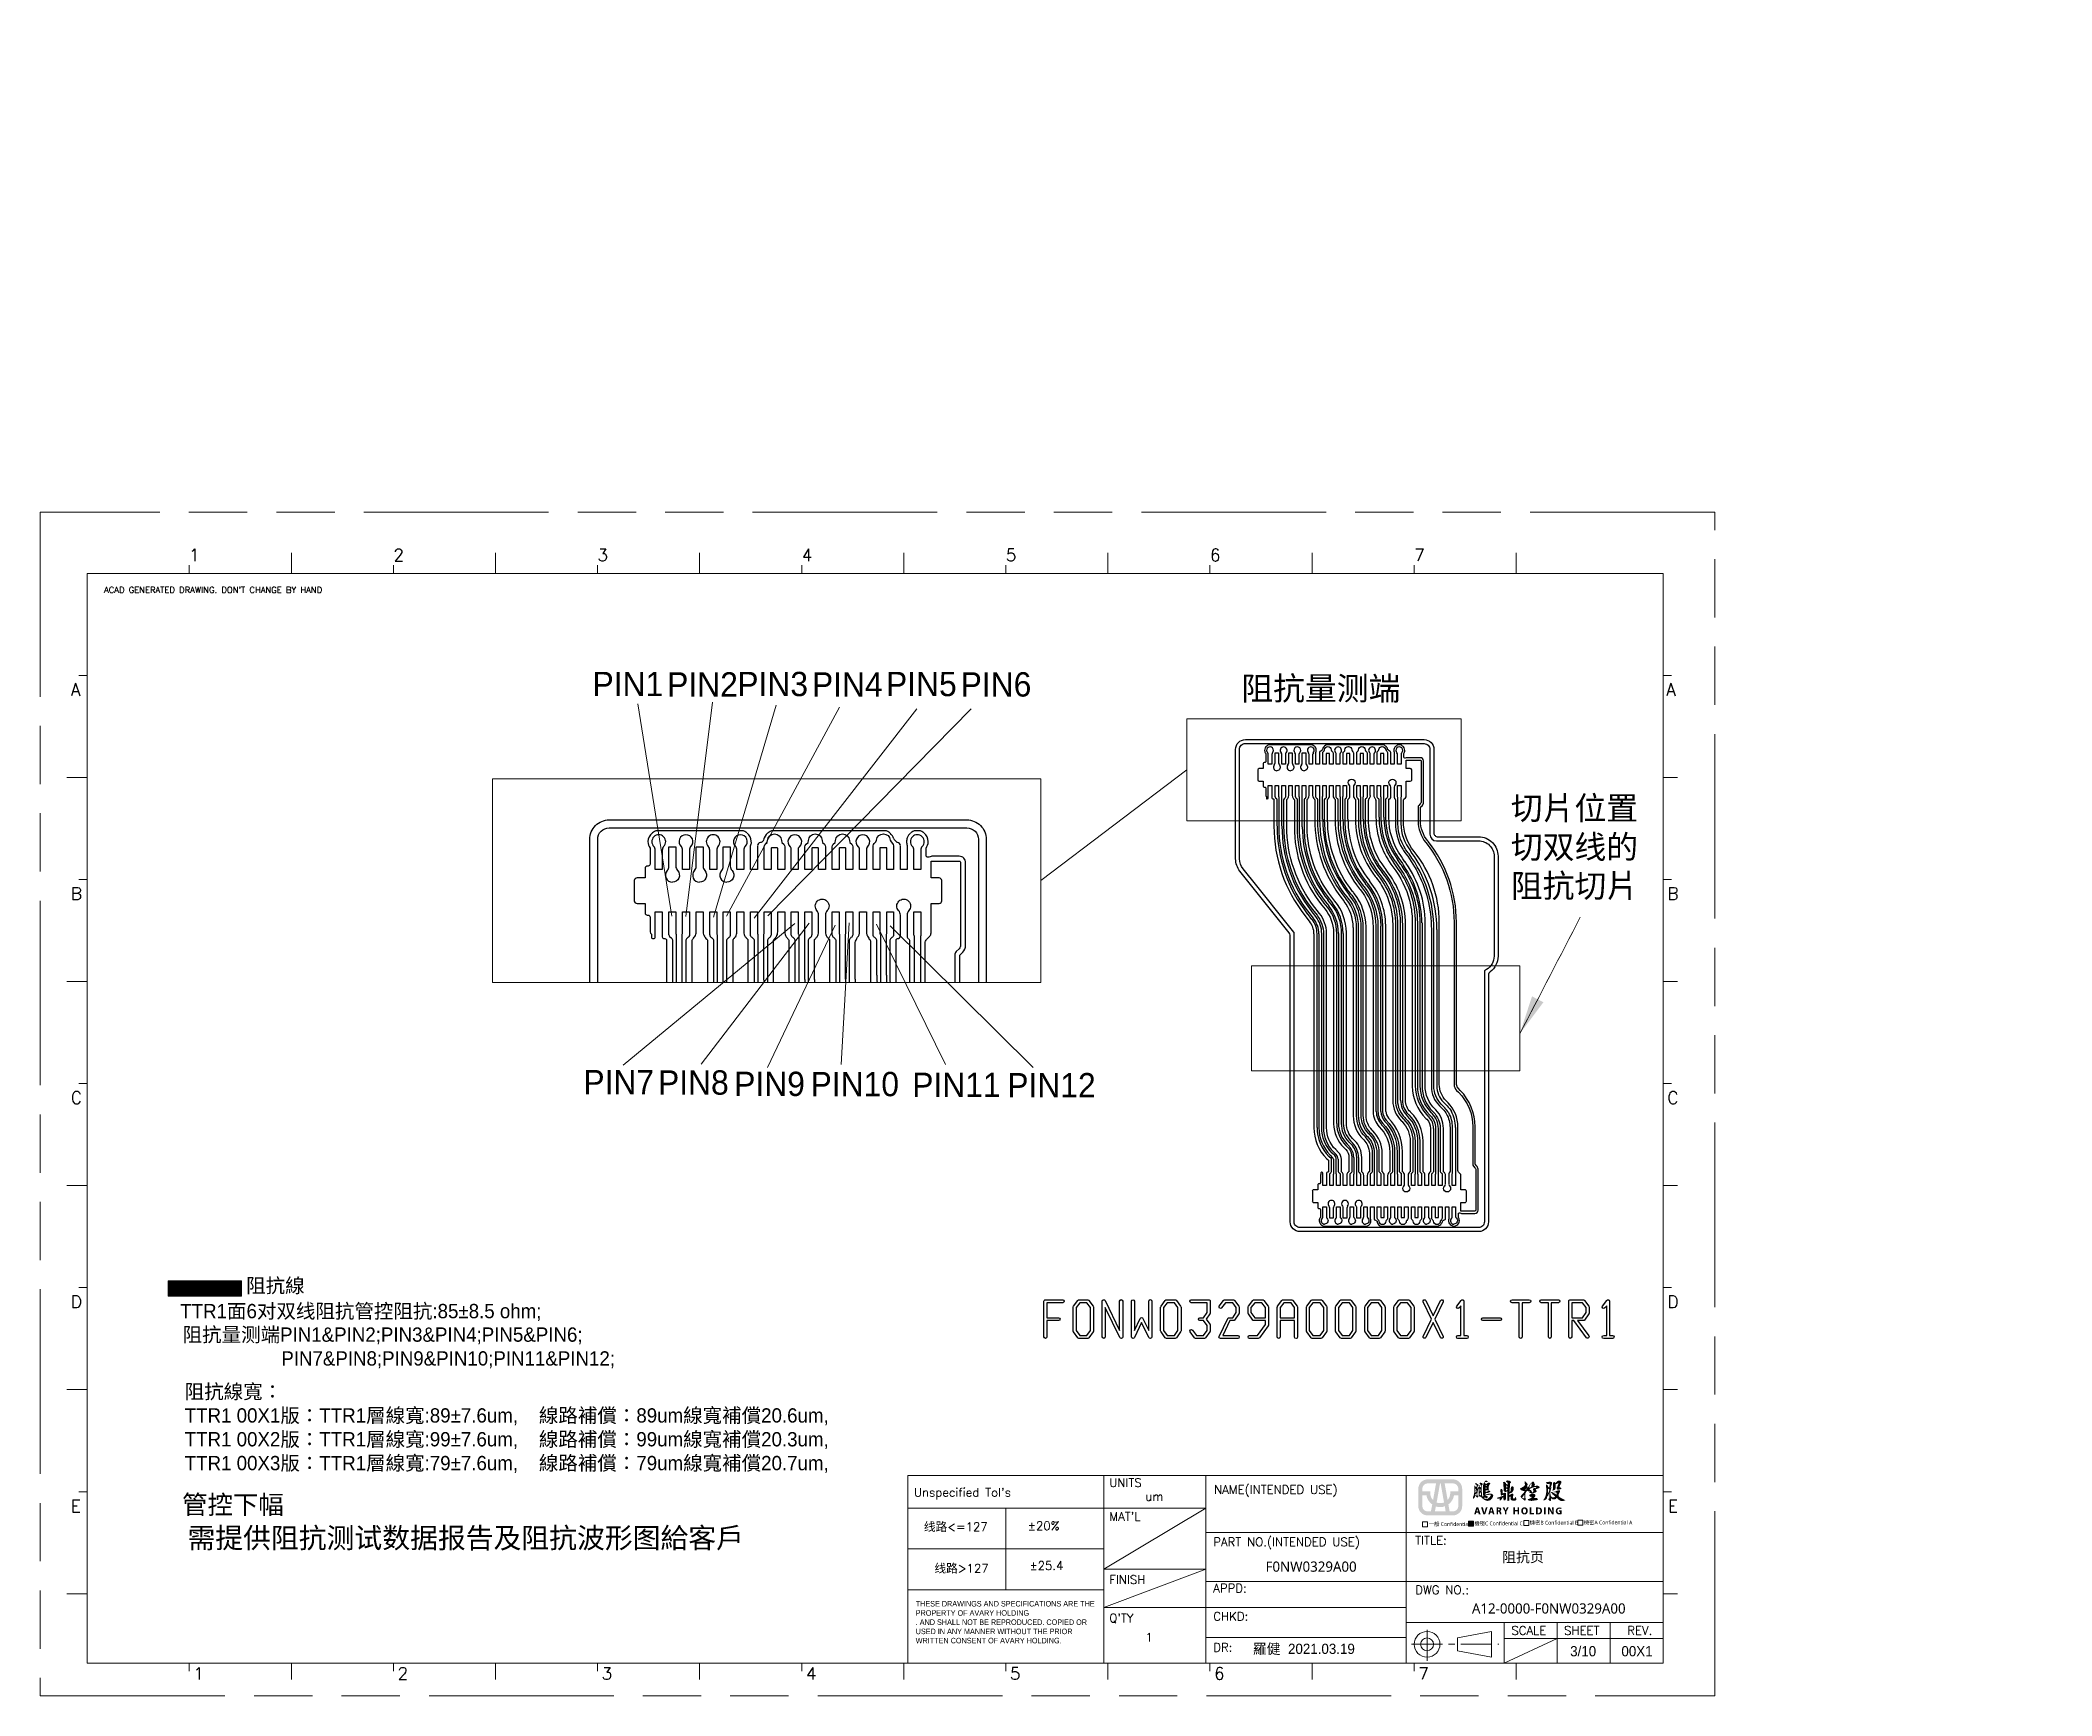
# Model space of a CAD drawing. Extents: x 3712 to 3815, y -392 to -307.
import ezdxf

# ---------------------------------------------------------------- set-up
doc = ezdxf.new("R2010")
doc.units = 0
doc.linetypes.add('CENTER', pattern=[50.8, 31.75, -6.35, 6.35, -6.35])
doc.linetypes.add('PHANTOM', pattern=[29.5, 9.5, -1.5, 3, -1.5, 3, -1.5, 9.5])
doc.layers.get('0').update_dxf_attribs({"lineweight": 9})
doc.layers.add('0PAPERF', color=2, linetype='PHANTOM', lineweight=9, plot=False)
for name, color, linetype in [('gbr-dxf_layer0', 7, 'Continuous'), ('gbr-outline-dxf_layer1', 2, 'Continuous'), ('图层 1', 7, 'Continuous')]:
    doc.layers.add(name, color=color, linetype=linetype)
doc.layers.add('備註', color=1, linetype='Continuous', lineweight=9)
doc.layers.add('尺寸線', color=3, linetype='Continuous', lineweight=5)
doc.styles.add('SIMPLEX', font='simplex.shx')
doc.styles.get("Standard").update_dxf_attribs({"font": 'PMingLiU.ttf'})
doc.dimstyles.get("Standard").update_dxf_attribs({"dimtxt": 1, "dimasz": 0.5, "dimexe": 0.18, "dimexo": 0.0625, "dimgap": 0.09, "dimtad": 0, "dimzin": 0, "dimdsep": 46, "dimtxsty": 'Standard', "dimcen": 0.09, "dimadec": 0, "dimazin": 0, "dimtfac": 1, "dimtdec": 4, "dimtofl": 0, "dimtmove": 0, "dimatfit": 3, "dimfxl": 0, "dimtolj": 1, "dimtzin": 0, "dimarcsym": 0})
pattern_1 = [(0, (0, 0), (0, 6.985), [5.08, -1.905]), (90, (0, 0), (-6.985, 4e-16), [5.08, -1.905])]

msp = doc.modelspace()

# ---------------------------------------------------------------- texts
at = {"style": 'SIMPLEX'}
for s, height, p in [('1', 0.63, (3719.38, -333.35)), ('2', 0.63, (3729.89, -333.35)), ('3', 0.63, (3740.39, -333.35)), ('4', 0.63, (3750.9, -333.35)), ('5', 0.63, (3761.4, -333.35)), ('6', 0.63, (3771.9, -333.35)), ('7', 0.63, (3782.41, -333.35)), ('A', 0.639, (3713.29, -340.28)), ('A', 0.639, (3795.37, -340.28)), ('B', 0.639, (3713.29, -350.78)), ('B', 0.639, (3795.43, -350.78)), ('C', 0.639, (3713.29, -361.29)), ('C', 0.639, (3795.43, -361.29)), ('D', 0.639, (3713.29, -371.79)), ('D', 0.639, (3795.43, -371.79)), ('UNITS', 0.441, (3766.72, -381)), ('E', 0.639, (3713.29, -382.3)), ("Unspecified Tol's", 0.4412, (3756.67, -381.5)), ('um', 0.441, (3768.58, -381.71)), ('E', 0.639, (3795.46, -382.3)), ("MAT'L", 0.441, (3766.72, -382.74)), ('PART NO.(INTENDED USE)', 0.4412, (3772.07, -384.05)), ('TITLE:', 0.441, (3782.46, -383.97)), ('FINISH', 0.441, (3766.72, -385.99)), ('APPD:', 0.441, (3772.07, -386.43)), ('DWG NO.:', 0.441, (3782.46, -386.52)), ("Q'TY", 0.441, (3766.72, -387.97)), ('CHKD:', 0.441, (3772.07, -387.88)), ('1', 0.441, (3768.58, -388.96)), ('DR:', 0.441, (3772.07, -389.48)), ('SCALE ', 0.441, (3787.41, -388.61)), ('SHEET', 0.441, (3790.12, -388.61)), ('REV.', 0.441, (3793.37, -388.61)), ('1', 0.63, (3719.59, -390.92)), ('2', 0.63, (3730.1, -390.92)), ('3', 0.63, (3740.6, -390.92)), ('4', 0.63, (3751.11, -390.92)), ('5', 0.63, (3761.61, -390.92)), ('6', 0.63, (3772.11, -390.92)), ('7', 0.63, (3782.62, -390.92))]:
    msp.add_text(s, height=height, dxfattribs=at).set_placement(p)
at = {"color": 3, "style": 'SIMPLEX'}
msp.add_text("ACAD GENERATED DRAWING. DON'T CHANGE BY HAND", height=0.3151, dxfattribs=at).set_placement((3715, -334.99))
at = {"lineweight": 0, "style": 'SIMPLEX'}
msp.add_text('NAME(INTENDED USE)', height=0.4415, dxfattribs=at).set_placement((3772.11, -381.36))
at = {"attachment_point": 1, "style": 'SIMPLEX'}
for s, insert, char_height in [('{\\fSimSun|b0|i0|c134|p2;\\M+5CFDF\\M+5C2B7}<=127', (3757.18, -382.83), 0.4412), ('%%P20%', (3762.53, -382.78), 0.441), ('{\\fSimSun|b0|i0|c134|p2;\\M+5CFDF\\M+5C2B7}>127', (3757.72, -384.97), 0.4412)]:
    msp.add_mtext(s, dxfattribs=dict(at, insert=insert, char_height=char_height))
at = {"linetype": 'Continuous', "char_height": 0.5252, "width": 6.8607, "attachment_point": 1}
for s, insert in [('{\\fPMingLiU|b0|i0|c136|p18;阻抗页}', (3786.93, -384.35)), ('{\\fPMingLiU|b0|i0|c136|p18;羅健  2021.03.19}', (3774.1, -389.07))]:
    msp.add_mtext(s, dxfattribs=dict(at, insert=insert))
at = {"color": 3, "lineweight": 0, "insert": (3756.76, -386.87), "char_height": 0.2846, "width": 9.3157, "attachment_point": 1}
msp.add_mtext('THESE DRAWINGS AND SPECIFICATIONS ARE THE PROPERTY OF AVARY HOLDING\\P. AND SHALL NOT BE REPRODUCED. COPIED OR USED IN ANY MANNER WITHOUT THE PRIOR WRITTEN CONSENT OF AVARY HOLDING.', dxfattribs=at)
at = {"color": 0, "char_height": 0.5248, "width": 25.2613, "attachment_point": 5}
for s, insert in [('{\\fMicrosoft JhengHei|b0|i0|c136|p18;\\C256;A12-0000-F0NW0329A00}', (3789.33, -387.26)), ('{\\fPMingLiU|b0|i0|c136|p18;3/10}', (3791.1, -389.46)), ('{\\fPMingLiU|b0|i0|c136|p18;00X1}', (3793.87, -389.46))]:
    msp.add_mtext(s, dxfattribs=dict(at, insert=insert))
at = {"layer": '備註', "lineweight": 0}
for s, insert, char_height, width, attachment_point in [('{\\fPMingLiU|b0|i0|c0|p18;PIN1}', (3743.77, -339.05), 1.251, 5.2029, 3), ('{\\fPMingLiU|b0|i0|c0|p18;PIN2}', (3747.61, -339.07), 1.251, 5.2029, 3), ('{\\fPMingLiU|b0|i0|c0|p18;PIN3}', (3751.22, -339.05), 1.251, 5.2029, 3), ('{\\fPMingLiU|b0|i0|c0|p18;PIN4}', (3755.06, -339.07), 1.251, 5.2029, 3), ('{\\fPMingLiU|b0|i0|c0|p18;PIN5}', (3758.87, -339.05), 1.251, 5.2029, 3), ('{\\fPMingLiU|b0|i0|c0|p18;PIN6}', (3762.71, -339.07), 1.251, 5.2029, 3), ('{\\fPMingLiU|b0|i0|c0|p18;PIN7}', (3743.3, -359.54), 1.251, 5.2029, 3), ('{\\fPMingLiU|b0|i0|c0|p18;PIN8}', (3747.14, -359.56), 1.251, 5.2029, 3), ('{\\fPMingLiU|b0|i0|c0|p18;PIN9}', (3751.06, -359.63), 1.251, 5.2029, 3), ('{\\fPMingLiU|b0|i0|c0|p18;PIN10}', (3755.9, -359.64), 1.251, 5.2029, 3), ('{\\fPMingLiU|b0|i0|c0|p18;PIN11}', (3761.13, -359.68), 1.251, 5.2029, 3), ('{\\fPMingLiU|b0|i0|c0|p18;PIN12}', (3766.02, -359.7), 1.251, 5.2029, 3), ('{\\fPMingLiU|b0|i0|c136|p2;阻抗線}', (3722.31, -370.27), 0.7356, 3.6785, 1), ('{\\fPMingLiU|b0|i0|c0|p18;\\P\\P\\fPMingLiU|b0|i0|c136|p18;TTR1面6对双线阻抗管控阻抗:85%%P8.5 ohm;}', (3718.92, -369.13), 0.7356, 42.9822, 1), ('{\\fPMingLiU|b0|i0|c0|p18;\\P\\P\\fPMingLiU|b0|i0|c136|p18;阻抗量测端PIN1&PIN2;PIN3\\fPMingLiU|b0|i0|c136|p18;&\\fPMingLiU|b0|i0|c136|p18;PIN4;PIN5\\fPMingLiU|b0|i0|c136|p18;&\\fPMingLiU|b0|i0|c136|p18;PIN6; \\P                   PIN7&PIN8;PIN9&PIN10;PIN11&PIN12;}', (3719.04, -370.34), 0.73559, 45.1683, 1), ('{\\fPMingLiU|b0|i0|c0|p18;\\P\\fPMingLiU|b0|i0|c136|p18;阻抗線寬：\\PTTR1 00X1版：\\fPMingLiU|b0|i0|c0|p18;TTR1\\fPMingLiU|b0|i0|c136|p18;層線寬:89%%P7.6um,    線路補償\\C2;：89um線寬補償20.6um, \\P\\C256;TTR1 00X2版：TTR1層線寬:99%%P7.6um,    線路補償\\C2;：99um線寬補償20.3um, \\P\\C256;TTR1 00X3版：TTR1層線寬:79%%P7.6um,    線路補償\\C2;：79um線寬補償20.7um, }', (3719.15, -374.5), 0.73559, 39.6676, 1), ('{\\fPMingLiU|b0|i0|c0|p18;需提供阻抗测试数据报告及阻抗波形图給客戶}', (3719.29, -383.1), 1.0496, 31.905, 1)]:
    msp.add_mtext(s, dxfattribs=dict(at, insert=insert, char_height=char_height, width=width, attachment_point=attachment_point))
at = {"layer": '備註', "color": 1, "lineweight": 0, "char_height": 1.2, "attachment_point": 1}
for s, insert in [('{\\fPMingLiU|b0|i0|c136|p2;\\C256;阻抗量测端}', (3773.51, -339.3)), ('{\\fPMingLiU|b0|i0|c136|p2;\\C256;切片位置\\P切双线的\\P阻抗切片}', (3787.38, -345.46))]:
    msp.add_mtext(s, dxfattribs=dict(at, insert=insert))
at = {"layer": '備註', "color": 2, "linetype": 'Continuous', "insert": (3719.01, -381.43), "char_height": 0.96, "width": 36.2783, "attachment_point": 1}
msp.add_mtext('{\\fPMingLiU|b0|i0|c136|p18;管控下幅}', dxfattribs=at)

# ---------------------------------------------------------------- blocks, each defined once
blk = doc.blocks.new('6')
at = {"layer": '图层 1', "true_color": 0xf50613}
h = blk.add_hatch(color=1, dxfattribs=at)
h.dxf.hatch_style = 2
edge = h.paths.add_edge_path()
edge.add_spline(control_points=[(-0.8, 7.1), (-0.8, 7.1), (0.9, -2.5), (0.9, -2.5), (0.3, -2.7), (-0.3, -2.8), (-1, -2.8), (-1.7, -2.8), (-2.3, -2.7), (-2.8, -2.5), (-2.8, -2.5), (-1.1, 7.1), (-1.1, 7.1), (-1.1, 7.1), (-0.8, 7.1), (-0.8, 7.1)], knot_values=[0, 0, 0, 0, 1, 1, 1, 2, 2, 2, 3, 3, 3, 4, 4, 4, 5, 5, 5, 5], degree=3, periodic=1)
edge = h.paths.add_edge_path()
edge.add_spline(control_points=[(5.3, 9.1), (5.3, 9.1), (-7.2, 9.1), (-7.2, 9.1), (-9.9, 9.1), (-12, 7), (-12, 4.3), (-12, 4.3), (-12, -4.3), (-12, -4.3), (-12, -6.9), (-9.9, -9), (-7.2, -9), (-7.2, -9), (5.3, -9), (5.3, -9), (7.9, -9), (10, -6.9), (10, -4.3), (10, -4.3), (10, 4.3), (10, 4.3), (10, 7), (7.9, 9.1), (5.3, 9.1)], knot_values=[0, 0, 0, 0, 0.352778, 0.352778, 0.352778, 0.705556, 0.705556, 0.705556, 1.058334, 1.058334, 1.058334, 1.411112, 1.411112, 1.411112, 1.76389, 1.76389, 1.76389, 2.116668, 2.116668, 2.116668, 2.469446, 2.469446, 2.469446, 2.822224, 2.822224, 2.822224, 2.822224], degree=3, periodic=0)
edge.add_line((5.3, 9.1), (5.3, 9.1))
edge = h.paths.add_edge_path()
edge.add_spline(control_points=[(8.1, 4.3), (8.1, 4.3), (8.1, 3.1), (8.1, 3.1), (8.1, 3.1), (4, 3.1), (4, 3.1), (4, 3.1), (4, 2.1), (4, 2.1), (4, 0.9), (3.5, -0.3), (2.7, -1.2), (2.7, -1.2), (1.2, 7.1), (1.2, 7.1), (1.2, 7.1), (5.3, 7.1), (5.3, 7.1), (6.8, 7.1), (8.1, 5.9), (8.1, 4.3)], knot_values=[0, 0, 0, 0, 0.352778, 0.352778, 0.352778, 0.705556, 0.705556, 0.705556, 1.058334, 1.058334, 1.058334, 1.411112, 1.411112, 1.411112, 1.76389, 1.76389, 1.76389, 2.116668, 2.116668, 2.116668, 2.469446, 2.469446, 2.469446, 2.469446], degree=3, periodic=0)
edge.add_line((8.1, 4.3), (8.1, 4.3))
edge = h.paths.add_edge_path()
edge.add_spline(control_points=[(-1, -4.8), (-0.2, -4.8), (0.5, -4.7), (1.3, -4.4), (1.3, -4.4), (1.7, -7), (1.7, -7), (1.7, -7), (-3.7, -7), (-3.7, -7), (-3.7, -7), (-3.2, -4.5), (-3.2, -4.5), (-2.5, -4.7), (-1.8, -4.8), (-1, -4.8)], knot_values=[0, 0, 0, 0, 0.352778, 0.352778, 0.352778, 0.705556, 0.705556, 0.705556, 1.058334, 1.058334, 1.058334, 1.411112, 1.411112, 1.411112, 1.76389, 1.76389, 1.76389, 1.76389], degree=3, periodic=0)
edge.add_line((-1, -4.8), (-1, -4.8))
edge = h.paths.add_edge_path()
edge.add_spline(control_points=[(-7.2, 7.1), (-7.2, 7.1), (-3.1, 7.1), (-3.1, 7.1), (-3.1, 7.1), (-4.6, -1.3), (-4.6, -1.3), (-5.5, -0.4), (-6, 0.8), (-6, 2.1), (-6, 2.1), (-6, 3.1), (-6, 3.1), (-6, 3.1), (-10, 3.1), (-10, 3.1), (-10, 3.1), (-10, 4.3), (-10, 4.3), (-10, 5.9), (-8.8, 7.1), (-7.2, 7.1)], knot_values=[0, 0, 0, 0, 0.352778, 0.352778, 0.352778, 0.705556, 0.705556, 0.705556, 1.058334, 1.058334, 1.058334, 1.411112, 1.411112, 1.411112, 1.76389, 1.76389, 1.76389, 2.116668, 2.116668, 2.116668, 2.469446, 2.469446, 2.469446, 2.469446], degree=3, periodic=0)
edge.add_line((-7.2, 7.1), (-7.2, 7.1))
edge = h.paths.add_edge_path()
edge.add_spline(control_points=[(-10, -4.3), (-10, -4.3), (-10, 1.1), (-10, 1.1), (-10, 1.1), (-7.9, 1.1), (-7.9, 1.1), (-7.6, -0.8), (-6.5, -2.4), (-5, -3.5), (-5, -3.5), (-5.7, -7), (-5.7, -7), (-5.7, -7), (-7.2, -7), (-7.2, -7), (-8.8, -7), (-10, -5.8), (-10, -4.3)], knot_values=[0, 0, 0, 0, 0.352778, 0.352778, 0.352778, 0.705556, 0.705556, 0.705556, 1.058334, 1.058334, 1.058334, 1.411112, 1.411112, 1.411112, 1.76389, 1.76389, 1.76389, 2.116668, 2.116668, 2.116668, 2.116668], degree=3, periodic=0)
edge.add_line((-10, -4.3), (-10, -4.3))
edge = h.paths.add_edge_path()
edge.add_spline(control_points=[(5.3, -7), (5.3, -7), (3.7, -7), (3.7, -7), (3.7, -7), (3.1, -3.5), (3.1, -3.5), (4.6, -2.4), (5.6, -0.7), (5.9, 1.1), (5.9, 1.1), (8.1, 1.1), (8.1, 1.1), (8.1, 1.1), (8.1, -4.3), (8.1, -4.3), (8.1, -5.8), (6.8, -7), (5.3, -7)], knot_values=[0, 0, 0, 0, 0.352778, 0.352778, 0.352778, 0.705556, 0.705556, 0.705556, 1.058334, 1.058334, 1.058334, 1.411112, 1.411112, 1.411112, 1.76389, 1.76389, 1.76389, 2.116668, 2.116668, 2.116668, 2.116668], degree=3, periodic=0)
edge.add_line((5.3, -7), (5.3, -7))
at = {"layer": '图层 1', "true_color": 0x000099}
h = blk.add_hatch(color=174, dxfattribs=at)
h.dxf.hatch_style = 2
edge = h.paths.add_edge_path()
edge.add_spline(control_points=[(21.7, 4.4), (21.7, 4.4), (21.7, 4.7), (21.7, 4.7), (21.7, 4.7), (21.7, 4.9), (21.7, 4.9), (21.7, 4.9), (21.7, 5.1), (21.7, 5.1), (21.7, 5.1), (21.8, 5.1), (21.8, 5.1), (21.9, 5), (21.9, 5), (22, 5), (22, 5), (22.1, 5), (22.1, 5), (22.1, 5), (22.2, 5), (22.2, 5), (22.2, 5), (22.2, 4.9), (22.2, 4.9), (22.2, 4.9), (22.2, 4.7), (22.2, 4.7), (22.2, 4.7), (22.2, 4.6), (22.2, 4.6), (22.2, 4.6), (22.2, 4.5), (22.2, 4.5), (22.2, 4.5), (22.2, 4.5), (22.2, 4.5), (22.1, 4.5), (22.1, 4.4), (22, 4.4), (21.9, 4.4), (21.8, 4.3), (21.7, 4.2), (21.7, 4.2), (21.7, 4.4), (21.7, 4.4)], knot_values=[0, 0, 0, 0, 1, 1, 1, 2, 2, 2, 3, 3, 3, 4, 4, 4, 5, 5, 5, 6, 6, 6, 7, 7, 7, 8, 8, 8, 9, 9, 9, 10, 10, 10, 11, 11, 11, 12, 12, 12, 13, 13, 13, 14, 14, 14, 15, 15, 15, 15], degree=3, periodic=1)
edge = h.paths.add_edge_path()
edge.add_spline(control_points=[(16.6, 4), (16.6, 4.2), (16.6, 4.3), (16.6, 4.4), (16.7, 4.5), (16.7, 4.4), (16.8, 4.4), (16.8, 4.4), (16.8, 4.3), (16.9, 4.2), (16.9, 4.2), (16.9, 3.9), (16.9, 3.9), (16.8, 3.8), (16.8, 3.8), (16.8, 3.7), (16.8, 3.6), (16.8, 3.5), (16.8, 3.4), (16.8, 3.3), (16.8, 3.3), (16.9, 3.4), (16.9, 3.4), (17, 3.5), (17, 3.5), (17.1, 3.6), (17.2, 3.6), (17.2, 3.7), (17.2, 3.7), (17.2, 3.6), (17.2, 3.6), (17.2, 3.6), (17.2, 3.5), (17.2, 3.5), (17.2, 3.5), (17.2, 3.4), (17.2, 3.4), (17.2, 3.4), (17.2, 3.3), (17.2, 3.3), (17.2, 3.3), (17.1, 3.2), (17.1, 3.2), (17.1, 3.1), (17, 3), (17, 2.8), (16.9, 2.7), (16.9, 2.6), (16.8, 2.6), (16.8, 2.5), (16.8, 2.4), (16.7, 2.4), (16.7, 2.5), (16.7, 2.6), (16.6, 2.8), (16.6, 2.9), (16.6, 3.2), (16.6, 3.4), (16.6, 3.4), (16.6, 4), (16.6, 4)], knot_values=[0, 0, 0, 0, 1, 1, 1, 2, 2, 2, 3, 3, 3, 4, 4, 4, 5, 5, 5, 6, 6, 6, 7, 7, 7, 8, 8, 8, 9, 9, 9, 10, 10, 10, 11, 11, 11, 12, 12, 12, 13, 13, 13, 14, 14, 14, 15, 15, 15, 16, 16, 16, 17, 17, 17, 18, 18, 18, 19, 19, 19, 20, 20, 20, 20], degree=3, periodic=1)
edge = h.paths.add_edge_path()
edge.add_spline(control_points=[(18.7, 4.1), (18.7, 4.3), (18.7, 4.5), (18.8, 4.5), (18.8, 4.5), (18.9, 4.5), (18.9, 4.3), (18.9, 4.2), (18.9, 4), (18.9, 3.9), (18.8, 3.8), (18.8, 3.7), (18.9, 3.7), (18.9, 3.7), (19, 3.8), (19.1, 3.9), (19.2, 4), (19.2, 4.1), (19.3, 4.1), (19.3, 4.1), (19.3, 4.1), (19.3, 4.1), (19.3, 4.1), (19.4, 4), (19.4, 4), (19.4, 4), (19.4, 4), (19.4, 4), (19.4, 4), (19.4, 3.9), (19.4, 3.9), (19.4, 3.9), (19.3, 3.8), (19.3, 3.7), (19.2, 3.7), (19.2, 3.6), (19.1, 3.4), (19, 3.3), (18.9, 3.2), (18.9, 3.2), (18.8, 3.1), (18.8, 3.1), (18.7, 3.1), (18.7, 3.1), (18.7, 4.1), (18.7, 4.1)], knot_values=[0, 0, 0, 0, 1, 1, 1, 2, 2, 2, 3, 3, 3, 4, 4, 4, 5, 5, 5, 6, 6, 6, 7, 7, 7, 8, 8, 8, 9, 9, 9, 10, 10, 10, 11, 11, 11, 12, 12, 12, 13, 13, 13, 14, 14, 14, 15, 15, 15, 15], degree=3, periodic=1)
edge = h.paths.add_edge_path()
edge.add_spline(control_points=[(25.3, 1.5), (25.1, 1.7), (24.9, 1.8), (24.6, 1.9), (24.3, 2), (24.1, 2), (23.8, 1.9), (23.6, 1.9), (23.4, 1.9), (23.2, 1.9), (22.8, 1.7), (22.2, 1.6), (22.2, 1.6), (22.1, 1.6), (22.1, 1.6), (22, 1.6), (22, 1.5), (21.9, 1.5), (21.9, 1.5), (21.8, 1.5), (21.8, 1.5), (21.7, 1.5), (21.7, 1.5), (21.6, 1.4), (21.6, 1.4), (21.6, 1.4), (21.6, 1.6), (21.6, 1.6), (21.6, 1.6), (21.6, 1.8), (21.6, 1.8), (21.6, 1.8), (21.7, 1.9), (21.7, 1.9), (21.7, 2), (21.7, 2.1), (21.7, 2.1), (21.7, 2.1), (21.8, 2.1), (21.8, 2.1), (21.8, 2.1), (21.9, 2.1), (21.9, 2.1), (22, 2.2), (22, 2.2), (22.1, 2.2), (22.1, 2.2), (22.1, 2.2), (22.1, 2.2), (22.1, 2.2), (22.2, 2.2), (22.2, 2.2), (22.2, 2.2), (22.5, 2.3), (22.7, 2.3), (22.8, 2.3), (23.2, 2.4), (23.2, 2.4), (23.4, 2.5), (23.6, 2.5), (23.8, 2.7), (24, 2.8), (24.1, 2.9), (24.1, 3.1), (24.2, 3.2), (24.1, 3.3), (23.9, 3.3), (23.7, 3.4), (23.5, 3.4), (23.3, 3.4), (23.1, 3.4), (22.9, 3.2), (22.8, 3.1), (22.5, 3.1), (22.2, 2.9), (22.2, 2.9), (22.1, 2.9), (22, 2.9), (22, 2.8), (21.9, 2.8), (21.9, 2.8), (21.8, 2.8), (21.8, 2.7), (21.7, 2.7), (21.7, 2.7), (21.7, 2.7), (21.7, 2.9), (21.7, 2.9), (21.7, 2.9), (21.7, 3.1), (21.7, 3.1), (21.7, 3.1), (21.7, 3.3), (21.7, 3.3), (21.7, 3.3), (21.7, 3.5), (21.7, 3.5), (21.7, 3.5), (22.4, 3.6), (22.6, 3.6), (22.8, 3.6), (22.9, 3.5), (23, 3.5), (23.2, 3.5), (23.3, 3.6), (23.3, 3.6), (23.3, 3.7), (23.3, 3.9), (23.3, 4), (23.4, 4.2), (23.4, 4.3), (23.3, 4.4), (23.3, 4.5), (23.3, 4.5), (23.2, 4.5), (23.2, 4.6), (23.2, 4.8), (23.2, 5), (23.2, 5.2), (23.3, 5.5), (23.4, 5.8), (23.5, 6), (23.6, 6.3), (23.7, 6.4), (23.8, 6.6), (23.9, 6.7), (24, 6.7), (24.1, 6.8), (24.1, 6.8), (24.1, 7), (24.1, 7.1), (24, 7.2), (23.8, 7.4), (23.6, 7.5), (23.4, 7.6), (23.2, 7.5), (23.1, 7.5), (22.9, 7.4), (22.8, 7.3), (22.8, 7.3), (22.8, 7.3), (22.7, 7.2), (22.6, 7.2), (22.5, 7.1), (22.4, 7), (22.2, 7), (22.1, 6.9), (22.1, 6.9), (22, 6.8), (22, 6.8), (22, 6.8), (22, 6.8), (21.9, 6.8), (21.8, 6.9), (21.7, 6.9), (21.6, 7), (21.5, 7.1), (21.3, 7.3), (21.2, 7.4), (21.2, 7.5), (21.2, 7.6), (21.3, 7.7), (21.4, 7.7), (21.4, 7.8), (21.5, 7.8), (21.6, 7.8), (21.7, 7.8), (21.8, 7.8), (21.9, 7.7), (22, 7.7), (22.2, 7.7), (22.3, 7.7), (22.4, 7.7), (22.5, 7.7), (22.6, 7.7), (22.7, 7.8), (22.7, 7.9), (22.7, 8), (22.7, 8.2), (22.6, 8.3), (22.4, 8.4), (22.2, 8.4), (22, 8.4), (21.8, 8.4), (21.7, 8.4), (21.5, 8.3), (21.5, 8.2), (21.3, 8), (21.1, 7.8), (21, 7.6), (20.8, 7.3), (20.7, 7.1), (20.6, 6.8), (20.5, 6.4), (20.5, 6.1), (20.5, 5.8), (20.5, 5.8), (20.5, 5), (20.5, 5), (20.5, 4.9), (20.5, 4.7), (20.4, 4.3), (20.4, 3.9), (20.4, 3.4), (20.4, 2.8), (20.4, 2.2), (20.4, 1.7), (20.5, 1.4), (20.5, 1.1), (20.6, 0.9), (20.7, 0.8), (20.8, 0.8), (20.9, 0.8), (20.9, 0.8), (20.6, 0.7), (20.1, 0.4), (20.1, 0.4), (20.1, 0.4), (20.1, 0.6), (20.1, 0.6), (20, 0.8), (20, 1.1), (19.9, 1.6), (19.9, 2.1), (19.8, 2.8), (19.8, 3.6), (19.7, 4.4), (19.7, 5), (19.7, 5.4), (19.7, 5.8), (19.8, 6.1), (19.9, 6.2), (20.1, 6.3), (20.3, 6.4), (20.3, 6.7), (20.3, 6.9), (20.1, 7.1), (19.7, 7.3), (19.4, 7.4), (19.1, 7.5), (18.9, 7.4), (18.7, 7.3), (18.6, 7.2), (18.7, 7), (18.7, 7), (18.7, 7), (18.7, 6.9), (18.8, 6.9), (18.8, 6.8), (18.9, 6.7), (19, 6.6), (19, 6.6), (19.1, 6.6), (19.2, 6.5), (19.2, 6.4), (19.3, 6.4), (19.3, 6.4), (19.3, 6.3), (19.3, 6.2), (19.3, 6.1), (19.4, 5.9), (19.4, 5.8), (19.4, 5.6), (19.4, 5.5), (19.4, 5.4), (19.4, 5.3), (19.4, 5.2), (19.4, 5.1), (19.3, 5.2), (19.2, 5.2), (19.1, 5.2), (19.1, 5.2), (18.9, 5.2), (18.9, 5.2), (18.8, 5.3), (18.8, 5.4), (18.8, 5.4), (18.8, 5.5), (18.8, 5.6), (18.7, 5.7), (18.7, 5.9), (18.7, 6), (18.7, 6.1), (18.6, 6.1), (18.6, 6.2), (18.5, 6.3), (18.5, 6.4), (18.5, 6.4), (18.5, 6.4), (18.5, 6.4), (18.4, 6.3), (18.4, 6.2), (18.4, 6.1), (18.4, 6), (18.4, 5.9), (18.4, 5.9), (18.4, 5.5), (18.4, 5.5), (18.2, 5.3), (18.1, 5.1), (18, 4.9), (17.9, 4.7), (17.8, 4.4), (17.7, 4.2), (17.7, 4.3), (17.7, 4.3), (17.7, 4.4), (17.6, 4.6), (17.6, 4.7), (17.6, 4.8), (17.6, 4.9), (17.6, 5.1), (17.6, 5.1), (17.6, 5.2), (17.6, 5.3), (17.6, 5.4), (17.7, 5.5), (17.8, 5.6), (17.9, 5.7), (18, 5.8), (18.1, 5.9), (18.2, 6.1), (18.2, 6.2), (18.2, 6.4), (18.1, 6.5), (18, 6.6), (17.8, 6.6), (17.7, 6.7), (17.4, 6.9), (17.2, 7.1), (17, 7.2), (16.7, 7.3), (16.6, 7.3), (16.6, 7.1), (16.5, 6.9), (16.6, 6.8), (16.7, 6.6), (16.9, 6.4), (17, 6.3), (17.2, 6.3), (17.2, 6.3), (17.2, 6.1), (17.2, 6.1), (17.2, 6.1), (17.2, 5.7), (17.2, 5.7), (17.2, 5.7), (17.2, 5.4), (17.2, 5.4), (17.2, 5.4), (17.2, 5.3), (17.2, 5.3), (17.2, 5.2), (17.2, 5.3), (17.2, 5.3), (17.1, 5.3), (17, 5.3), (17, 5.4), (16.9, 5.4), (16.8, 5.4), (16.6, 5.4), (16.6, 5.4), (16.6, 5.5), (16.6, 5.6), (16.5, 5.6), (16.5, 5.6), (16.5, 5.7), (16.4, 5.8), (16.4, 5.8), (16.3, 5.9), (16.3, 5.9), (16.3, 5.9), (16.2, 6), (16.1, 6), (16.1, 5.9), (16.1, 5.8), (16, 5.7), (16, 5.4), (16.1, 5.1), (16.1, 4.8), (16.1, 4.4), (16.1, 4), (16.1, 4), (16.1, 3.3), (16.1, 3.3), (16.1, 2.9), (16.1, 2.6), (16, 2.2), (15.9, 1.7), (15.8, 1.4), (15.8, 1.1), (15.7, 0.8), (15.6, 0.6), (15.6, 0.4), (15.6, 0.4), (15.5, 0.4), (15.5, 0.5), (15.5, 0.5), (15.5, 0.5), (15.5, 0.5), (15.4, 0.5), (15.4, 0.4), (15.4, 0.4), (15.4, 0.1), (15.3, -0.1), (15.4, -0.3), (15.4, -0.5), (15.5, -0.6), (15.7, -0.5), (15.9, -0.4), (16, -0.3), (16.2, -0.1), (16.3, 0.1), (16.4, 0.3), (16.5, 0.5), (16.5, 0.5), (16.5, 0.5), (16.5, 0.5), (16.5, 0.6), (16.5, 0.6), (16.5, 0.7), (16.5, 0.8), (16.5, 0.8), (16.5, 0.9), (16.5, 1), (16.6, 1), (16.6, 1.1), (16.6, 1), (16.6, 0.9), (16.7, 0.8), (16.8, 0.7), (16.9, 0.5), (17.1, 0.3), (17.2, 0.2), (17.4, 0.1), (17.5, 0), (17.6, 0), (17.7, 0), (17.8, 0.1), (17.8, 0.1), (17.8, 0.2), (17.9, 0.2), (17.9, 0.2), (17.9, 0.4), (17.9, 0.4), (17.9, 0.5), (17.9, 0.5), (17.9, 0.6), (17.8, 0.7), (17.8, 0.8), (17.8, 0.8), (17.7, 0.9), (17.7, 1.2), (17.6, 1.5), (17.6, 1.8), (17.6, 2.2), (17.7, 2.7), (17.8, 3.2), (17.9, 3.6), (18, 4), (18.1, 4.3), (18.2, 4.5), (18.3, 4.6), (18.2, 4.5), (18.2, 4.4), (18.2, 4.2), (18.2, 4.2), (18.2, 3.7), (18.2, 3.7), (18.2, 3.7), (18.2, 3.2), (18.2, 3.2), (18.2, 3.1), (18.2, 2.9), (18.2, 2.7), (18.2, 2.5), (18.2, 2.2), (18.2, 1.9), (18.2, 1.9), (18.2, 1.2), (18.2, 1.2), (18.2, 1), (18.2, 0.8), (18.2, 0.7), (18.2, 0.5), (18.3, 0.4), (18.3, 0.3), (18.4, 0.2), (18.4, 0.2), (18.5, 0.3), (18.6, 0.3), (18.6, 0.4), (18.6, 0.5), (18.6, 0.6), (18.6, 0.7), (18.5, 0.8), (18.6, 0.8), (18.7, 0.7), (18.8, 0.6), (18.9, 0.5), (19, 0.5), (19.2, 0.4), (19.3, 0.3), (19.4, 0.2), (19.5, 0.2), (19.7, 0.1), (19.8, 0.1), (19.9, 0.1), (19.8, 0), (19.8, -0.1), (19.8, -0.2), (19.9, -0.3), (20, -0.4), (20.2, -0.5), (20.2, -0.5), (20.2, -0.5), (20.2, -0.5), (20.4, -0.7), (20.8, -0.9), (20.9, -1), (20.9, -1), (21, -1), (21, -1.1), (21, -1.1), (21, -1.1), (21, -1.1), (21.1, -1.1), (21.2, -1.2), (21.2, -1.2), (21.3, -1.3), (21.4, -1.3), (21.6, -1.4), (21.9, -1.5), (22.3, -1.6), (22.7, -1.7), (23.2, -1.7), (23.7, -1.6), (24.1, -1.3), (24.6, -0.9), (24.9, -0.6), (25.2, -0.1), (25.4, 0.3), (25.5, 0.7), (25.6, 1), (25.5, 1.2), (25.4, 1.4), (25.3, 1.5)], knot_values=[0, 0, 0, 0, 0.352778, 0.352778, 0.352778, 0.705556, 0.705556, 0.705556, 1.058334, 1.058334, 1.058334, 1.411112, 1.411112, 1.411112, 1.76389, 1.76389, 1.76389, 2.116668, 2.116668, 2.116668, 2.469446, 2.469446, 2.469446, 2.822224, 2.822224, 2.822224, 3.175002, 3.175002, 3.175002, 3.52778, 3.52778, 3.52778, 3.880558, 3.880558, 3.880558, 4.233336, 4.233336, 4.233336, 4.586114, 4.586114, 4.586114, 4.938892, 4.938892, 4.938892, 5.29167, 5.29167, 5.29167, 5.644448, 5.644448, 5.644448, 5.997226, 5.997226, 5.997226, 6.350004, 6.350004, 6.350004, 6.702782, 6.702782, 6.702782, 7.05556, 7.05556, 7.05556, 7.408338, 7.408338, 7.408338, 7.761116, 7.761116, 7.761116, 8.113894, 8.113894, 8.113894, 8.466672, 8.466672, 8.466672, 8.81945, 8.81945, 8.81945, 9.172228, 9.172228, 9.172228, 9.525006, 9.525006, 9.525006, 9.877784, 9.877784, 9.877784, 10.230562, 10.230562, 10.230562, 10.58334, 10.58334, 10.58334, 10.936118, 10.936118, 10.936118, 11.288896, 11.288896, 11.288896, 11.641674, 11.641674, 11.641674, 11.994452, 11.994452, 11.994452, 12.34723, 12.34723, 12.34723, 12.700008, 12.700008, 12.700008, 13.052786, 13.052786, 13.052786, 13.405564, 13.405564, 13.405564, 13.758342, 13.758342, 13.758342, 14.11112, 14.11112, 14.11112, 14.463898, 14.463898, 14.463898, 14.816676, 14.816676, 14.816676, 15.169454, 15.169454, 15.169454, 15.522232, 15.522232, 15.522232, 15.87501, 15.87501, 15.87501, 16.227788, 16.227788, 16.227788, 16.580566, 16.580566, 16.580566, 16.933344, 16.933344, 16.933344, 17.286123, 17.286123, 17.286123, 17.638901, 17.638901, 17.638901, 17.991679, 17.991679, 17.991679, 18.344457, 18.344457, 18.344457, 18.697235, 18.697235, 18.697235, 19.050013, 19.050013, 19.050013, 19.402791, 19.402791, 19.402791, 19.755569, 19.755569, 19.755569, 20.108347, 20.108347, 20.108347, 20.461125, 20.461125, 20.461125, 20.813903, 20.813903, 20.813903, 21.166681, 21.166681, 21.166681, 21.519459, 21.519459, 21.519459, 21.872237, 21.872237, 21.872237, 22.225015, 22.225015, 22.225015, 22.577793, 22.577793, 22.577793, 22.930571, 22.930571, 22.930571, 23.283349, 23.283349, 23.283349, 23.636127, 23.636127, 23.636127, 23.988905, 23.988905, 23.988905, 24.341683, 24.341683, 24.341683, 24.694461, 24.694461, 24.694461, 25.047239, 25.047239, 25.047239, 25.400017, 25.400017, 25.400017, 25.752795, 25.752795, 25.752795, 26.105573, 26.105573, 26.105573, 26.458351, 26.458351, 26.458351, 26.811129, 26.811129, 26.811129, 27.163907, 27.163907, 27.163907, 27.516685, 27.516685, 27.516685, 27.869463, 27.869463, 27.869463, 28.222241, 28.222241, 28.222241, 28.575019, 28.575019, 28.575019, 28.927797, 28.927797, 28.927797, 29.280575, 29.280575, 29.280575, 29.633353, 29.633353, 29.633353, 29.986131, 29.986131, 29.986131, 30.338909, 30.338909, 30.338909, 30.691687, 30.691687, 30.691687, 31.044465, 31.044465, 31.044465, 31.397243, 31.397243, 31.397243, 31.750021, 31.750021, 31.750021, 32.102799, 32.102799, 32.102799, 32.455577, 32.455577, 32.455577, 32.808355, 32.808355, 32.808355, 33.161133, 33.161133, 33.161133, 33.513911, 33.513911, 33.513911, 33.866689, 33.866689, 33.866689, 34.219467, 34.219467, 34.219467, 34.572245, 34.572245, 34.572245, 34.925023, 34.925023, 34.925023, 35.277801, 35.277801, 35.277801, 35.630579, 35.630579, 35.630579, 35.983357, 35.983357, 35.983357, 36.336135, 36.336135, 36.336135, 36.688913, 36.688913, 36.688913, 37.041691, 37.041691, 37.041691, 37.394469, 37.394469, 37.394469, 37.747247, 37.747247, 37.747247, 38.100025, 38.100025, 38.100025, 38.452803, 38.452803, 38.452803, 38.805581, 38.805581, 38.805581, 39.158359, 39.158359, 39.158359, 39.511137, 39.511137, 39.511137, 39.863915, 39.863915, 39.863915, 40.216693, 40.216693, 40.216693, 40.569471, 40.569471, 40.569471, 40.922249, 40.922249, 40.922249, 41.275027, 41.275027, 41.275027, 41.627805, 41.627805, 41.627805, 41.980583, 41.980583, 41.980583, 42.333361, 42.333361, 42.333361, 42.686139, 42.686139, 42.686139, 43.038917, 43.038917, 43.038917, 43.391695, 43.391695, 43.391695, 43.744473, 43.744473, 43.744473, 44.097251, 44.097251, 44.097251, 44.450029, 44.450029, 44.450029, 44.802807, 44.802807, 44.802807, 45.155585, 45.155585, 45.155585, 45.508363, 45.508363, 45.508363, 45.861141, 45.861141, 45.861141, 46.213919, 46.213919, 46.213919, 46.566697, 46.566697, 46.566697, 46.919475, 46.919475, 46.919475, 47.272253, 47.272253, 47.272253, 47.625031, 47.625031, 47.625031, 47.977809, 47.977809, 47.977809, 48.330587, 48.330587, 48.330587, 48.683365, 48.683365, 48.683365, 49.036143, 49.036143, 49.036143, 49.388921, 49.388921, 49.388921, 49.741699, 49.741699, 49.741699, 50.094477, 50.094477, 50.094477, 50.447255, 50.447255, 50.447255, 50.800033, 50.800033, 50.800033, 51.152812, 51.152812, 51.152812, 51.50559, 51.50559, 51.50559, 51.858368, 51.858368, 51.858368, 52.211146, 52.211146, 52.211146, 52.563924, 52.563924, 52.563924, 52.916702, 52.916702, 52.916702, 53.26948, 53.26948, 53.26948, 53.622258, 53.622258, 53.622258, 53.975036, 53.975036, 53.975036, 54.327814, 54.327814, 54.327814, 54.680592, 54.680592, 54.680592, 55.03337, 55.03337, 55.03337, 55.386148, 55.386148, 55.386148, 55.738926, 55.738926, 55.738926, 56.091704, 56.091704, 56.091704, 56.444482, 56.444482, 56.444482, 56.79726, 56.79726, 56.79726, 57.150038, 57.150038, 57.150038, 57.502816, 57.502816, 57.502816, 57.855594, 57.855594, 57.855594, 58.208372, 58.208372, 58.208372, 58.56115, 58.56115, 58.56115, 58.913928, 58.913928, 58.913928, 59.266706, 59.266706, 59.266706, 59.619484, 59.619484, 59.619484, 59.972262, 59.972262, 59.972262, 60.32504, 60.32504, 60.32504, 60.677818, 60.677818, 60.677818, 61.030596, 61.030596, 61.030596, 61.383374, 61.383374, 61.383374, 61.736152, 61.736152, 61.736152, 62.08893, 62.08893, 62.08893, 62.441708, 62.441708, 62.441708, 62.794486, 62.794486, 62.794486, 63.147264, 63.147264, 63.147264, 63.500042, 63.500042, 63.500042, 63.85282, 63.85282, 63.85282, 64.205598, 64.205598, 64.205598, 64.205598], degree=3, periodic=0)
edge.add_line((25.3, 1.5), (25.3, 1.5))
edge = h.paths.add_edge_path()
edge.add_spline(control_points=[(21.8, 6), (21.9, 6.1), (21.9, 6.1), (22, 6.1), (22.1, 6.2), (22.2, 6.2), (22.3, 6.2), (22.3, 6.2), (22.5, 6.2), (22.5, 6.2), (22.4, 6.2), (22.4, 6.1), (22.4, 6.1), (22.4, 6.1), (22.4, 6), (22.3, 6), (22.3, 5.9), (22.3, 5.9), (22.3, 5.9), (22.3, 5.9), (22.3, 5.9), (22.2, 5.8), (22.2, 5.8), (22.2, 5.8), (22.2, 5.8), (22.2, 5.8), (22, 5.8), (22, 5.8), (22, 5.8), (21.9, 5.8), (21.9, 5.8), (21.9, 5.8), (21.8, 5.8), (21.8, 5.8), (21.8, 5.9), (21.8, 5.9), (21.8, 6)], knot_values=[0, 0, 0, 0, 0.352778, 0.352778, 0.352778, 0.705556, 0.705556, 0.705556, 1.058334, 1.058334, 1.058334, 1.411112, 1.411112, 1.411112, 1.76389, 1.76389, 1.76389, 2.116668, 2.116668, 2.116668, 2.469446, 2.469446, 2.469446, 2.822224, 2.822224, 2.822224, 3.175002, 3.175002, 3.175002, 3.52778, 3.52778, 3.52778, 3.880558, 3.880558, 3.880558, 4.233336, 4.233336, 4.233336, 4.233336], degree=3, periodic=0)
edge.add_line((21.8, 6), (21.8, 6))
edge = h.paths.add_edge_path()
edge.add_spline(control_points=[(17.3, 1.9), (17.3, 1.8), (17.3, 1.8), (17.3, 1.7), (17.2, 1.6), (17.2, 1.5), (17.2, 1.4), (17.2, 1.4), (17.2, 1.2), (17.2, 1.2), (17.2, 1.2), (17.2, 1.1), (17.2, 1.1), (17.2, 1), (17.1, 1), (17, 1), (16.9, 1.1), (16.8, 1.1), (16.8, 1.2), (16.7, 1.2), (16.6, 1.2), (16.6, 1.2), (16.6, 1.2), (16.6, 1.4), (16.6, 1.4), (16.6, 1.4), (16.6, 1.5), (16.6, 1.5), (16.6, 1.5), (16.6, 1.7), (16.6, 1.7), (16.6, 1.7), (16.6, 1.8), (16.6, 1.8), (16.7, 1.7), (16.7, 1.7), (16.8, 1.8), (16.8, 1.8), (16.9, 1.8), (17, 1.9), (17, 1.9), (17.1, 2), (17.1, 2), (17.2, 2.1), (17.3, 2.1), (17.3, 2.1), (17.3, 2.1), (17.3, 2), (17.3, 1.9)], knot_values=[0, 0, 0, 0, 0.352778, 0.352778, 0.352778, 0.705556, 0.705556, 0.705556, 1.058334, 1.058334, 1.058334, 1.411112, 1.411112, 1.411112, 1.76389, 1.76389, 1.76389, 2.116668, 2.116668, 2.116668, 2.469446, 2.469446, 2.469446, 2.822224, 2.822224, 2.822224, 3.175002, 3.175002, 3.175002, 3.52778, 3.52778, 3.52778, 3.880558, 3.880558, 3.880558, 4.233336, 4.233336, 4.233336, 4.586114, 4.586114, 4.586114, 4.938892, 4.938892, 4.938892, 5.29167, 5.29167, 5.29167, 5.644448, 5.644448, 5.644448, 5.644448], degree=3, periodic=0)
edge.add_line((17.3, 1.9), (17.3, 1.9))
edge = h.paths.add_edge_path()
edge.add_spline(control_points=[(19.4, 1.6), (19.4, 1.5), (19.4, 1.4), (19.4, 1.3), (19.4, 1.2), (19.4, 1.2), (19.3, 1.2), (19.3, 1.1), (19.2, 1.1), (19.1, 1.1), (19, 1.1), (19, 1.2), (18.9, 1.2), (18.8, 1.2), (18.8, 1.3), (18.7, 1.3), (18.7, 1.4), (18.7, 1.4), (18.7, 1.5), (18.7, 1.5), (18.7, 1.7), (18.7, 1.7), (18.7, 1.7), (18.7, 1.9), (18.7, 1.9), (18.7, 1.9), (18.7, 2), (18.7, 2), (18.8, 2), (18.9, 2), (19, 2.1), (19.1, 2.1), (19.1, 2.2), (19.2, 2.3), (19.2, 2.4), (19.2, 2.5), (19.3, 2.6), (19.3, 2.7), (19.4, 2.7), (19.4, 2.8), (19.4, 2.8), (19.4, 2.5), (19.4, 2.5), (19.4, 2.4), (19.4, 2.2), (19.4, 2.1), (19.4, 1.9), (19.4, 1.7), (19.4, 1.6)], knot_values=[0, 0, 0, 0, 0.352778, 0.352778, 0.352778, 0.705556, 0.705556, 0.705556, 1.058334, 1.058334, 1.058334, 1.411112, 1.411112, 1.411112, 1.76389, 1.76389, 1.76389, 2.116668, 2.116668, 2.116668, 2.469446, 2.469446, 2.469446, 2.822224, 2.822224, 2.822224, 3.175002, 3.175002, 3.175002, 3.52778, 3.52778, 3.52778, 3.880558, 3.880558, 3.880558, 4.233336, 4.233336, 4.233336, 4.586114, 4.586114, 4.586114, 4.938892, 4.938892, 4.938892, 5.29167, 5.29167, 5.29167, 5.644448, 5.644448, 5.644448, 5.644448], degree=3, periodic=0)
edge.add_line((19.4, 1.6), (19.4, 1.6))
edge = h.paths.add_edge_path()
edge.add_spline(control_points=[(24.1, 0.8), (24.1, 0.6), (23.9, 0.4), (23.8, 0.2), (23.6, 0.1), (23.4, -0.1), (23.3, -0.2), (23.1, -0.4), (23, -0.5), (22.9, -0.6), (22.8, -0.6), (22.7, -0.7), (22.5, -0.7), (22.3, -0.8), (22.1, -0.7), (21.8, -0.7), (21.6, -0.6), (21.3, -0.6), (21.2, -0.5), (21, -0.5), (20.8, -0.4), (20.8, -0.4), (20.7, -0.4), (20.7, -0.3), (20.8, -0.3), (20.8, -0.2), (20.8, -0.2), (20.9, -0.2), (21, -0.2), (21.1, -0.1), (21.2, -0.1), (21.2, -0.1), (21.2, -0.1), (21.2, -0.1), (21.2, -0.1), (21.2, -0.1), (21.2, -0.1), (21.2, -0.1), (21.2, -0.1), (21.2, -0.1), (21.2, -0.1), (21.3, -0.1), (21.3, -0.1), (21.3, -0.1), (21.3, -0.1), (21.3, -0.1), (21.3, -0.1), (21.3, -0.1), (21.3, -0.1), (21.3, -0.1), (21.3, -0.1), (21.3, -0.1), (21.3, 0), (21.4, 0), (21.4, 0), (21.5, 0), (21.7, 0), (21.8, -0.1), (21.8, -0.2), (21.8, -0.2), (21.9, -0.2), (21.9, -0.3), (22, -0.3), (22, -0.4), (22, -0.4), (22.1, -0.5), (22.1, -0.5), (22.1, -0.5), (22.2, -0.5), (22.2, -0.5), (22.2, -0.4), (22.2, -0.3), (22.3, -0.2), (22.4, -0.2), (22.6, -0.1), (22.7, 0), (22.9, 0), (23, 0.1), (23, 0.2), (23, 0.2), (23, 0.3), (22.9, 0.4), (22.8, 0.4), (22.8, 0.5), (22.7, 0.5), (22.6, 0.6), (22.5, 0.6), (22.4, 0.7), (22.3, 0.7), (22.1, 0.8), (22, 0.8), (22, 0.8), (22, 0.8), (21.9, 0.8), (21.9, 0.8), (21.7, 0.9), (21.4, 0.9), (21.4, 0.9), (21.3, 0.9), (21.2, 0.9), (21.2, 0.9), (21.4, 0.9), (21.7, 1), (22, 1.1), (22.4, 1.2), (22.9, 1.3), (23.5, 1.4), (23.8, 1.4), (24.1, 1.4), (24.3, 1.4), (24.4, 1.3), (24.4, 1.2), (24.3, 1.1), (24.2, 1), (24.1, 0.8)], knot_values=[0, 0, 0, 0, 0.352778, 0.352778, 0.352778, 0.705556, 0.705556, 0.705556, 1.058334, 1.058334, 1.058334, 1.411112, 1.411112, 1.411112, 1.76389, 1.76389, 1.76389, 2.116668, 2.116668, 2.116668, 2.469446, 2.469446, 2.469446, 2.822224, 2.822224, 2.822224, 3.175002, 3.175002, 3.175002, 3.52778, 3.52778, 3.52778, 3.880558, 3.880558, 3.880558, 4.233336, 4.233336, 4.233336, 4.586114, 4.586114, 4.586114, 4.938892, 4.938892, 4.938892, 5.29167, 5.29167, 5.29167, 5.644448, 5.644448, 5.644448, 5.997226, 5.997226, 5.997226, 6.350004, 6.350004, 6.350004, 6.702782, 6.702782, 6.702782, 7.05556, 7.05556, 7.05556, 7.408338, 7.408338, 7.408338, 7.761116, 7.761116, 7.761116, 8.113894, 8.113894, 8.113894, 8.466672, 8.466672, 8.466672, 8.81945, 8.81945, 8.81945, 9.172228, 9.172228, 9.172228, 9.525006, 9.525006, 9.525006, 9.877784, 9.877784, 9.877784, 10.230562, 10.230562, 10.230562, 10.58334, 10.58334, 10.58334, 10.936118, 10.936118, 10.936118, 11.288896, 11.288896, 11.288896, 11.641674, 11.641674, 11.641674, 11.994452, 11.994452, 11.994452, 12.34723, 12.34723, 12.34723, 12.700008, 12.700008, 12.700008, 13.052786, 13.052786, 13.052786, 13.405564, 13.405564, 13.405564, 13.405564], degree=3, periodic=0)
edge.add_line((24.1, 0.8), (24.1, 0.8))
h = blk.add_hatch(color=174, dxfattribs=at)
h.dxf.hatch_style = 2
edge = h.paths.add_edge_path()
edge.add_spline(control_points=[(31.9, 2.2), (31.8, 2.3), (31.7, 2.4), (31.4, 2.4), (31.2, 2.4), (30.9, 2.3), (30.7, 2.2), (30.5, 2.1), (30.3, 2.1), (30.2, 2.1), (30.2, 2.1), (30.3, 2.3), (30.3, 2.5), (30.3, 2.7), (30.3, 3), (30.3, 3.4), (30.2, 3.8), (30.1, 4), (30, 4.2), (29.8, 4.3), (29.7, 4.3), (29.5, 4.3), (29.3, 4.3), (29.2, 4.2), (29.2, 3.9), (29.1, 3.7), (29.1, 3.3), (29.2, 2.8), (29.2, 2.3), (29.3, 2), (29.3, 1.7), (29.4, 1.4), (29.4, 1.2), (29.4, 1.1), (29.4, 1.1), (29.4, 1.1), (29.4, 1), (29.4, 1), (29.4, 1), (29.4, 1), (29.3, 0.9), (29.5, 0.9), (29.7, 1), (29.7, 1.1), (29.8, 1.1), (30, 1.2), (30, 1.2), (30, 1.2), (30.1, 1.2), (30.2, 1.2), (30.3, 1.3), (30.5, 1.3), (30.6, 1.4), (30.7, 1.3), (30.8, 1.4), (30.8, 1.2), (30.7, 1.1), (30.7, 1), (30.6, 0.9), (30.5, 0.9), (30.3, 0.8), (30.1, 0.7), (30, 0.7), (29.8, 0.6), (29.8, 0.6), (29.7, 0.6), (29.7, 0.6), (29.7, 0.6), (29.6, 0.6), (29.6, 0.6), (29.6, 0.6), (29.5, 0.6), (29.5, 0.5), (29.5, 0.5), (29.5, 0.5), (29.5, 0.5), (29.2, 0.4), (28.8, 0.3), (28.8, 0.3), (28.7, 0.3), (28.7, 0.2), (28.7, 0.2), (28.4, 0.1), (28.2, 0.1), (28, 0), (27.8, -0.1), (27.6, -0.1), (27.5, -0.1), (27.5, -0.3), (27.5, -0.5), (27.6, -0.5), (27.7, -0.6), (27.9, -0.7), (28.1, -0.6), (28.4, -0.6), (28.6, -0.5), (28.8, -0.5), (28.9, -0.4), (29.1, -0.3), (29.2, -0.3), (29.2, -0.3), (29.1, -0.4), (29.1, -0.4), (29, -0.5), (29, -0.5), (28.9, -0.5), (28.9, -0.6), (28.9, -0.6), (28.8, -0.7), (28.8, -0.7), (28.8, -0.7), (28.8, -0.7), (28.7, -1), (28.7, -1.2), (28.8, -1.3), (28.8, -1.4), (29, -1.5), (29.2, -1.5), (29.4, -1.4), (29.6, -1.2), (29.7, -0.9), (29.7, -0.9), (29.8, -0.9), (29.8, -0.9), (29.8, -0.8), (29.9, -0.7), (29.9, -0.6), (30.1, -0.4), (30.2, -0.2), (30.3, 0), (30.5, 0.1), (30.6, 0.1), (30.7, 0.2), (30.7, 0.1), (30.7, 0), (30.7, -0.2), (30.6, -0.4), (30.6, -0.6), (30.7, -0.9), (30.7, -1.1), (30.7, -1.3), (30.9, -1.4), (31, -1.5), (31.2, -1.5), (31.4, -1.4), (31.5, -1.4), (31.6, -1.3), (31.8, -1.1), (31.9, -0.8), (31.9, -0.5), (32, -0.1), (32, 0.4), (32, 0.7), (32, 1), (31.9, 1.3), (31.9, 1.5), (32, 1.6), (32, 1.8), (32, 2), (31.9, 2.2)], knot_values=[0, 0, 0, 0, 0.352778, 0.352778, 0.352778, 0.705556, 0.705556, 0.705556, 1.058334, 1.058334, 1.058334, 1.411112, 1.411112, 1.411112, 1.76389, 1.76389, 1.76389, 2.116668, 2.116668, 2.116668, 2.469446, 2.469446, 2.469446, 2.822224, 2.822224, 2.822224, 3.175002, 3.175002, 3.175002, 3.52778, 3.52778, 3.52778, 3.880558, 3.880558, 3.880558, 4.233336, 4.233336, 4.233336, 4.586114, 4.586114, 4.586114, 4.938892, 4.938892, 4.938892, 5.29167, 5.29167, 5.29167, 5.644448, 5.644448, 5.644448, 5.997226, 5.997226, 5.997226, 6.350004, 6.350004, 6.350004, 6.702782, 6.702782, 6.702782, 7.05556, 7.05556, 7.05556, 7.408338, 7.408338, 7.408338, 7.761116, 7.761116, 7.761116, 8.113894, 8.113894, 8.113894, 8.466672, 8.466672, 8.466672, 8.81945, 8.81945, 8.81945, 9.172228, 9.172228, 9.172228, 9.525006, 9.525006, 9.525006, 9.877784, 9.877784, 9.877784, 10.230562, 10.230562, 10.230562, 10.58334, 10.58334, 10.58334, 10.936118, 10.936118, 10.936118, 11.288896, 11.288896, 11.288896, 11.641674, 11.641674, 11.641674, 11.994452, 11.994452, 11.994452, 12.34723, 12.34723, 12.34723, 12.700008, 12.700008, 12.700008, 13.052786, 13.052786, 13.052786, 13.405564, 13.405564, 13.405564, 13.758342, 13.758342, 13.758342, 14.11112, 14.11112, 14.11112, 14.463898, 14.463898, 14.463898, 14.816676, 14.816676, 14.816676, 15.169454, 15.169454, 15.169454, 15.522232, 15.522232, 15.522232, 15.87501, 15.87501, 15.87501, 16.227788, 16.227788, 16.227788, 16.580566, 16.580566, 16.580566, 16.933344, 16.933344, 16.933344, 17.286123, 17.286123, 17.286123, 17.638901, 17.638901, 17.638901, 17.991679, 17.991679, 17.991679, 18.344457, 18.344457, 18.344457, 18.697235, 18.697235, 18.697235, 18.697235], degree=3, periodic=0)
edge.add_line((31.9, 2.2), (31.9, 2.2))
h = blk.add_hatch(color=174, dxfattribs=at)
h.dxf.hatch_style = 2
edge = h.paths.add_edge_path()
edge.add_spline(control_points=[(32.6, 5.1), (32.5, 5.1), (32.4, 5.1), (32.3, 5.1), (32.3, 5.1), (32.2, 5.1), (32.2, 5.1), (32.1, 5.1), (32.1, 5.1), (32, 5.1), (32, 5.2), (32, 5.2), (32.1, 5.3), (32.1, 5.4), (32.1, 5.5), (32, 5.6), (32, 5.7), (32, 5.8), (32, 5.9), (32, 6), (32, 6), (32, 6.1), (32.1, 6), (32.2, 5.9), (32.3, 5.9), (32.4, 5.8), (32.5, 5.8), (32.6, 5.7), (32.6, 5.6), (32.7, 5.5), (32.7, 5.4), (32.7, 5.3), (32.7, 5.2), (32.7, 5.1), (32.7, 5.1), (32.6, 5.1), (32.6, 5.1)], knot_values=[0, 0, 0, 0, 1, 1, 1, 2, 2, 2, 3, 3, 3, 4, 4, 4, 5, 5, 5, 6, 6, 6, 7, 7, 7, 8, 8, 8, 9, 9, 9, 10, 10, 10, 11, 11, 11, 12, 12, 12, 12], degree=3, periodic=1)
edge = h.paths.add_edge_path()
edge.add_spline(control_points=[(37.2, -0.9), (37.1, -0.4), (36.9, -0.1), (36.8, 0.2), (36.7, 0.5), (36.5, 0.5), (36.5, 0), (36.4, -0.5), (36.5, -0.5), (36, -0.5), (36, -0.5), (35.8, -0.5), (35.8, -0.5), (35.6, -0.5), (35.5, -0.4), (35.5, -0.3), (35.4, -0.3), (35.4, -0.2), (35.4, 0), (35.4, 0.1), (35.4, 0.3), (35.5, 0.6), (35.6, 0.8), (35.6, 1), (35.7, 1.1), (35.7, 1.3), (35.7, 1.4), (35.7, 1.5), (35.6, 1.7), (35.5, 1.8), (35.3, 1.9), (35.2, 1.9), (35, 1.9), (34.7, 1.8), (34.4, 1.6), (34.2, 1.5), (34, 1.4), (33.8, 1.2), (33.7, 1.2), (33.6, 1.1), (33.6, 1.1), (33.6, 1.5), (33.6, 1.5), (33.6, 1.7), (33.6, 1.8), (33.7, 1.9), (33.8, 2), (34, 2.1), (34.1, 2.2), (34.3, 2.2), (34.5, 2.3), (34.6, 2.3), (34.8, 2.4), (35, 2.5), (35.2, 2.8), (35.5, 3.1), (35.7, 3.6), (35.8, 4.1), (35.9, 4.6), (35.8, 5), (35.7, 5.3), (35.5, 5.5), (35.3, 5.6), (35.1, 5.6), (35, 5.6), (34.8, 5.5), (34.6, 5.4), (34.5, 5.2), (34.4, 4.9), (34.3, 4.6), (34.3, 4.2), (34.3, 3.8), (34.3, 3.6), (34.2, 3.3), (34.2, 3.1), (34.2, 3), (34.2, 3), (34.1, 3), (34.1, 3), (34.1, 3), (34, 3), (34, 3), (33.9, 3), (33.9, 3), (33.8, 3), (33.8, 3), (33.7, 3), (33.7, 3), (33.7, 3.2), (33.8, 3.5), (33.8, 3.8), (33.8, 4.2), (33.8, 4.6), (33.9, 5), (33.9, 5.5), (33.9, 5.9), (34, 6.2), (34, 6.6), (34, 6.8), (34, 7), (34, 7.1), (34.1, 7.1), (34.1, 7.1), (34.1, 7.1), (34.2, 7.2), (34.2, 7.2), (34.3, 7.3), (34.3, 7.3), (34.3, 7.3), (34.3, 7.3), (34.3, 7.4), (34.4, 7.4), (34.5, 7.6), (34.5, 7.8), (34.3, 8), (34.1, 8.3), (33.8, 8.4), (33.3, 8.5), (32.8, 8.6), (32.5, 8.6), (32.2, 8.4), (32, 8.3), (31.9, 8.2), (32, 8), (32, 8), (32, 7.9), (32.1, 7.9), (32.1, 7.8), (32.2, 7.7), (32.3, 7.6), (32.4, 7.6), (32.5, 7.5), (32.6, 7.5), (32.7, 7.4), (32.8, 7.3), (32.8, 7.3), (32.8, 7.3), (32.8, 7.2), (32.8, 7.2), (32.8, 7.1), (32.8, 7), (32.8, 6.9), (32.8, 6.9), (32.8, 6.7), (32.8, 6.7), (32.8, 6.7), (32.8, 6.5), (32.8, 6.5), (32.7, 6.5), (32.7, 6.5), (32.6, 6.6), (32.5, 6.6), (32.4, 6.6), (32.2, 6.7), (32.1, 6.7), (32, 6.8), (32, 6.8), (32, 6.9), (31.9, 6.9), (31.9, 7), (31.9, 7.1), (31.9, 7.3), (31.8, 7.4), (31.7, 7.6), (31.6, 7.7), (31.3, 7.8), (31.1, 7.9), (31, 7.9), (30.8, 7.8), (30.7, 7.8), (30.6, 7.7), (30.5, 7.5), (30.6, 7.3), (30.6, 7), (30.6, 6.7), (30.7, 6.4), (30.7, 6), (30.7, 5.5), (30.7, 5.1), (30.8, 4.7), (30.8, 4.4), (30.8, 4.1), (30.8, 3.8), (30.8, 3.6), (30.8, 3.4), (30.9, 3.2), (31, 3.1), (31.1, 2.9), (31.3, 2.8), (31.6, 2.8), (31.8, 2.8), (32, 2.8), (32.2, 2.9), (32.5, 3), (32.6, 3.1), (32.7, 3.1), (32.7, 2.9), (32.7, 2.6), (32.7, 2.2), (32.7, 1.8), (32.7, 1.4), (32.7, 0.9), (32.6, 0.4), (32.6, 0), (32.6, -0.4), (32.6, -0.8), (32.6, -1.1), (32.6, -1.3), (32.6, -1.3), (32.6, -1.4), (32.6, -1.4), (32.6, -1.5), (32.7, -1.5), (32.7, -1.6), (32.8, -1.6), (32.9, -1.6), (32.9, -1.7), (32.9, -1.7), (33.1, -1.7), (33.1, -1.7), (33.2, -1.7), (33.4, -1.6), (33.6, -1.5), (33.7, -1.4), (33.7, -1.2), (33.7, -0.9), (33.7, -0.6), (33.7, -0.3), (33.7, -0.1), (33.7, 0.1), (33.6, 0.2), (33.6, 0.3), (33.7, 0.3), (33.7, 0.3), (33.8, 0.4), (33.9, 0.4), (34, 0.4), (34, 0.4), (34.1, 0.4), (34.2, 0.5), (34.2, 0.5), (34.3, 0.5), (34.3, 0.5), (34.4, 0.5), (34.4, 0.5), (34.4, 0.4), (34.3, 0.2), (34.3, 0.1), (34.3, 0), (34.3, -0.1), (34.3, -0.3), (34.2, -0.4), (34.2, -0.5), (34.2, -0.7), (34.3, -0.8), (34.3, -0.9), (34.3, -1), (34.5, -1.2), (34.7, -1.4), (35, -1.5), (35.4, -1.6), (35.9, -1.6), (36.4, -1.6), (36.8, -1.5), (36.9, -1.4), (37.2, -1.2), (37.2, -1.1), (37.2, -0.9)], knot_values=[0, 0, 0, 0, 0.352778, 0.352778, 0.352778, 0.705556, 0.705556, 0.705556, 1.058334, 1.058334, 1.058334, 1.411112, 1.411112, 1.411112, 1.76389, 1.76389, 1.76389, 2.116668, 2.116668, 2.116668, 2.469446, 2.469446, 2.469446, 2.822224, 2.822224, 2.822224, 3.175002, 3.175002, 3.175002, 3.52778, 3.52778, 3.52778, 3.880558, 3.880558, 3.880558, 4.233336, 4.233336, 4.233336, 4.586114, 4.586114, 4.586114, 4.938892, 4.938892, 4.938892, 5.29167, 5.29167, 5.29167, 5.644448, 5.644448, 5.644448, 5.997226, 5.997226, 5.997226, 6.350004, 6.350004, 6.350004, 6.702782, 6.702782, 6.702782, 7.05556, 7.05556, 7.05556, 7.408338, 7.408338, 7.408338, 7.761116, 7.761116, 7.761116, 8.113894, 8.113894, 8.113894, 8.466672, 8.466672, 8.466672, 8.81945, 8.81945, 8.81945, 9.172228, 9.172228, 9.172228, 9.525006, 9.525006, 9.525006, 9.877784, 9.877784, 9.877784, 10.230562, 10.230562, 10.230562, 10.58334, 10.58334, 10.58334, 10.936118, 10.936118, 10.936118, 11.288896, 11.288896, 11.288896, 11.641674, 11.641674, 11.641674, 11.994452, 11.994452, 11.994452, 12.34723, 12.34723, 12.34723, 12.700008, 12.700008, 12.700008, 13.052786, 13.052786, 13.052786, 13.405564, 13.405564, 13.405564, 13.758342, 13.758342, 13.758342, 14.11112, 14.11112, 14.11112, 14.463898, 14.463898, 14.463898, 14.816676, 14.816676, 14.816676, 15.169454, 15.169454, 15.169454, 15.522232, 15.522232, 15.522232, 15.87501, 15.87501, 15.87501, 16.227788, 16.227788, 16.227788, 16.580566, 16.580566, 16.580566, 16.933344, 16.933344, 16.933344, 17.286123, 17.286123, 17.286123, 17.638901, 17.638901, 17.638901, 17.991679, 17.991679, 17.991679, 18.344457, 18.344457, 18.344457, 18.697235, 18.697235, 18.697235, 19.050013, 19.050013, 19.050013, 19.402791, 19.402791, 19.402791, 19.755569, 19.755569, 19.755569, 20.108347, 20.108347, 20.108347, 20.461125, 20.461125, 20.461125, 20.813903, 20.813903, 20.813903, 21.166681, 21.166681, 21.166681, 21.519459, 21.519459, 21.519459, 21.872237, 21.872237, 21.872237, 22.225015, 22.225015, 22.225015, 22.577793, 22.577793, 22.577793, 22.930571, 22.930571, 22.930571, 23.283349, 23.283349, 23.283349, 23.636127, 23.636127, 23.636127, 23.988905, 23.988905, 23.988905, 24.341683, 24.341683, 24.341683, 24.694461, 24.694461, 24.694461, 25.047239, 25.047239, 25.047239, 25.400017, 25.400017, 25.400017, 25.752795, 25.752795, 25.752795, 26.105573, 26.105573, 26.105573, 26.458351, 26.458351, 26.458351, 26.811129, 26.811129, 26.811129, 27.163907, 27.163907, 27.163907, 27.516685, 27.516685, 27.516685, 27.869463, 27.869463, 27.869463, 28.222241, 28.222241, 28.222241, 28.575019, 28.575019, 28.575019, 28.927797, 28.927797, 28.927797, 29.280575, 29.280575, 29.280575, 29.633353, 29.633353, 29.633353, 29.986131, 29.986131, 29.986131, 30.338909, 30.338909, 30.338909, 30.691687, 30.691687, 30.691687, 31.044465, 31.044465, 31.044465, 31.397243, 31.397243, 31.397243, 31.397243], degree=3, periodic=0)
edge.add_line((37.2, -0.9), (37.2, -0.9))
edge = h.paths.add_edge_path()
edge.add_spline(control_points=[(32.7, 4.1), (32.7, 4), (32.6, 3.9), (32.6, 3.8), (32.5, 3.7), (32.4, 3.7), (32.3, 3.6), (32.2, 3.6), (32.1, 3.6), (32, 3.6), (32, 3.6), (32, 3.8), (32, 3.8), (32, 3.8), (32, 4), (32, 4), (32, 4), (32, 4.2), (32, 4.2), (32, 4.2), (32, 4.4), (32, 4.4), (32.1, 4.4), (32.1, 4.4), (32.2, 4.4), (32.2, 4.4), (32.2, 4.3), (32.3, 4.3), (32.3, 4.3), (32.5, 4.3), (32.5, 4.3), (32.5, 4.3), (32.7, 4.3), (32.7, 4.3), (32.7, 4.3), (32.7, 4.2), (32.7, 4.1)], knot_values=[0, 0, 0, 0, 0.352778, 0.352778, 0.352778, 0.705556, 0.705556, 0.705556, 1.058334, 1.058334, 1.058334, 1.411112, 1.411112, 1.411112, 1.76389, 1.76389, 1.76389, 2.116668, 2.116668, 2.116668, 2.469446, 2.469446, 2.469446, 2.822224, 2.822224, 2.822224, 3.175002, 3.175002, 3.175002, 3.52778, 3.52778, 3.52778, 3.880558, 3.880558, 3.880558, 4.233336, 4.233336, 4.233336, 4.233336], degree=3, periodic=0)
edge.add_line((32.7, 4.1), (32.7, 4.1))
h = blk.add_hatch(color=174, dxfattribs=at)
h.dxf.hatch_style = 2
edge = h.paths.add_edge_path()
edge.add_spline(control_points=[(41.5, 8.3), (41.5, 8.2), (41.6, 8.1), (41.8, 7.9), (42, 7.7), (42.2, 7.5), (42.4, 7.3), (42.6, 7.1), (42.8, 6.8), (42.8, 6.7), (42.9, 6.5), (42.8, 6.4), (42.7, 6.3), (42.6, 6.3), (42.6, 6.2), (42.6, 6.1), (42.5, 6), (42.5, 5.8), (42.6, 5.6), (42.6, 5.5), (42.6, 5.3), (42.7, 5.2), (42.7, 5.1), (42.8, 5), (42.8, 4.9), (42.9, 5.1), (43.1, 5.3), (43.3, 5.6), (43.4, 5.9), (43.7, 6.2), (43.9, 6.6), (44.2, 6.9), (44.4, 7.2), (44.7, 7.4), (45, 7.5), (45.2, 8), (45.4, 8), (45.5, 8), (45.7, 7.9), (45.9, 7.8), (46, 7.6), (46.2, 7.1), (46.3, 6.8), (46.4, 6.6), (46.5, 6.4), (46.4, 6.2), (46.3, 6), (46.2, 5.8), (46.1, 5.8), (46.2, 5.8), (46.4, 5.8), (46.7, 5.8), (47, 5.9), (47.3, 5.9), (47.7, 5.9), (48, 5.9), (48.3, 5.8), (48.5, 5.6), (48.7, 5.5), (48.8, 5.3), (48.8, 5.1), (48.8, 5), (48.8, 4.9), (48.7, 4.8), (48.5, 4.6), (48.3, 4.5), (48, 4.5), (47.8, 4.4), (47.5, 4.3), (47.3, 4.3), (47.1, 4.3), (46.9, 4.3), (46.8, 4.4), (46.9, 4.3), (46.9, 4.2), (46.9, 4.1), (46.9, 4), (47, 3.9), (47, 3.8), (47, 3.7), (47.1, 3.5), (47.1, 3.5), (47.2, 3.4), (47.3, 3.3), (47.4, 3.3), (47.4, 3.1), (47.3, 2.9), (47.2, 2.8), (47.1, 2.7), (46.9, 2.5), (46.6, 2.5), (46.4, 2.4), (46.1, 2.3), (45.9, 2.3), (45.7, 2.3), (45.5, 2.2), (45.4, 2.2), (45.4, 2.2), (45.3, 2.1), (45.2, 2.1), (45.2, 2), (45.1, 2), (45, 1.9), (44.9, 1.9), (44.8, 1.8), (44.7, 1.8), (44.7, 1.7), (44.6, 1.7), (44.6, 1.7), (44.7, 1.7), (44.8, 1.8), (45.1, 1.9), (45.3, 1.9), (45.5, 1.9), (45.7, 1.9), (46, 1.9), (46.2, 1.8), (46.3, 1.7), (46.5, 1.5), (46.6, 1.4), (46.7, 1.2), (46.7, 1.1), (46.7, 1), (46.7, 0.9), (46.7, 0.7), (46.6, 0.6), (46.5, 0.4), (46.4, 0.2), (46.3, 0.1), (46.2, 0), (46.1, -0.1), (46, -0.2), (46, -0.3), (46.1, -0.3), (46.1, -0.3), (46.2, -0.3), (46.3, -0.2), (46.5, -0.2), (46.6, -0.2), (46.8, -0.2), (46.9, -0.2), (47, -0.2), (47.1, -0.2), (47.2, -0.2), (47.3, -0.2), (47.3, -0.3), (47.4, -0.3), (47.5, -0.3), (47.5, -0.4), (47.6, -0.4), (47.7, -0.5), (47.8, -0.6), (47.9, -0.7), (47.9, -0.8), (47.9, -0.9), (48, -1), (48, -1), (48, -1.1), (47.9, -1.1), (47.8, -1.2), (47.8, -1.2), (47.7, -1.3), (47.5, -1.3), (47.4, -1.3), (47.3, -1.4), (47.2, -1.4), (47.2, -1.4), (46.9, -1.4), (46.9, -1.4), (46.8, -1.4), (46.6, -1.4), (46.2, -1.5), (45.8, -1.5), (45.4, -1.6), (44.9, -1.7), (44.4, -1.7), (43.6, -1.6), (43.3, -1.5), (43.1, -1.4), (42.9, -1.2), (42.9, -1), (42.9, -1), (42.9, -1), (42.9, -1), (42.9, -1), (42.9, -1), (42.9, -1), (42.9, -1), (42.9, -0.9), (42.9, -0.9), (42.9, -0.9), (42.9, -0.9), (42.9, -0.9), (43, -0.8), (43.2, -0.8), (43.3, -0.7), (43.5, -0.6), (44.1, -0.6), (44.3, -0.4), (44.5, -0.3), (44.6, -0.2), (44.7, 0), (44.9, 0.1), (44.9, 0.3), (45, 0.4), (44.9, 0.3), (44.8, 0.3), (44.6, 0.3), (44.4, 0.3), (44, 0.4), (43.8, 0.6), (43.6, 0.8), (43.6, 0.9), (43.6, 1.1), (43.7, 1.3), (43.8, 1.5), (43.9, 1.5), (44, 1.6), (44.2, 1.6), (44.3, 1.7), (44.4, 1.7), (44.4, 1.8), (44.5, 1.9), (44.6, 2), (44.7, 2.1), (44.7, 2.1), (44.8, 2.2), (44.9, 2.3), (44.9, 2.3), (44.9, 2.3), (44.8, 2.3), (44.7, 2.2), (44.6, 2.2), (44.5, 2.2), (44.4, 2.2), (44.2, 2.2), (44.1, 2.2), (44.1, 2.2), (44, 2.3), (43.9, 2.3), (43.8, 2.4), (43.8, 2.4), (43.7, 2.5), (43.7, 2.5), (43.6, 2.6), (43.6, 2.7), (43.6, 2.8), (43.6, 2.9), (43.6, 3), (43.7, 3.1), (43.8, 3.1), (43.8, 3.2), (43.8, 3.2), (43.7, 3.3), (43.6, 3.3), (43.5, 3.2), (43.4, 3.2), (43.3, 3.1), (43.2, 3.1), (43.1, 3.1), (43, 3.1), (42.9, 3.2), (42.8, 3.2), (42.7, 3.3), (42.6, 3.5), (42.5, 3.3), (42.4, 3.2), (42.3, 3.1), (42.2, 2.9), (42.1, 2.7), (41.9, 2.5), (41.8, 2.3), (41.7, 2.1), (41.7, 1.9), (41.7, 1.8), (41.7, 1.6), (41.7, 1.5), (41.7, 1.5), (41.7, 0.9), (41.7, 0.9), (41.7, 0.7), (41.7, 0.4), (41.7, 0.1), (41.7, -0.2), (41.8, -0.5), (41.8, -0.8), (41.8, -1), (41.8, -1.2), (41.8, -1.4), (41.7, -1.4), (41.7, -1.5), (41.5, -1.5), (41.4, -1.6), (41.3, -1.5), (41.1, -1.4), (41, -1.3), (40.8, -1.2), (40.7, -1.1), (40.6, -1), (40.6, -0.9), (40.5, -0.9), (40.3, -0.7), (40.1, -0.5), (39.8, -0.3), (39.6, -0.1), (39.5, 0.1), (39.4, 0.3), (39.3, 0.5), (39.3, 0.7), (39.5, 0.9), (39.7, 1.2), (39.9, 1.5), (40.2, 1.7), (40.2, 1.8), (40.3, 1.9), (40.5, 2), (40.6, 2.1), (40.7, 2.2), (40.8, 2.4), (41, 2.6), (41.1, 2.7), (41.1, 2.8), (41.2, 3), (41.3, 3.1), (41.3, 3.2), (41.2, 3.2), (41, 3.2), (40.8, 3.3), (40.5, 3.3), (40.2, 3.4), (39.9, 3.5), (39.6, 3.7), (39.4, 3.8), (39.2, 4), (39.1, 4.2), (39, 4.3), (39, 4.5), (39.1, 4.6), (39.3, 4.7), (39.6, 4.8), (39.9, 5), (40.2, 5.2), (40.6, 5.4), (41, 5.6), (41.2, 5.8), (41.3, 6.1), (41.5, 6.3), (41.5, 6.5), (41.4, 6.8), (41.4, 6.9), (41.4, 7), (41.4, 7.1), (41.3, 7.3), (41.3, 7.4), (41.3, 7.5), (41.2, 7.7), (41.3, 7.8), (41.3, 7.9), (41.3, 8), (41.4, 8.2), (41.5, 8.3)], knot_values=[0, 0, 0, 0, 0.352778, 0.352778, 0.352778, 0.705556, 0.705556, 0.705556, 1.058334, 1.058334, 1.058334, 1.411112, 1.411112, 1.411112, 1.76389, 1.76389, 1.76389, 2.116668, 2.116668, 2.116668, 2.469446, 2.469446, 2.469446, 2.822224, 2.822224, 2.822224, 3.175002, 3.175002, 3.175002, 3.52778, 3.52778, 3.52778, 3.880558, 3.880558, 3.880558, 4.233336, 4.233336, 4.233336, 4.586114, 4.586114, 4.586114, 4.938892, 4.938892, 4.938892, 5.29167, 5.29167, 5.29167, 5.644448, 5.644448, 5.644448, 5.997226, 5.997226, 5.997226, 6.350004, 6.350004, 6.350004, 6.702782, 6.702782, 6.702782, 7.05556, 7.05556, 7.05556, 7.408338, 7.408338, 7.408338, 7.761116, 7.761116, 7.761116, 8.113894, 8.113894, 8.113894, 8.466672, 8.466672, 8.466672, 8.81945, 8.81945, 8.81945, 9.172228, 9.172228, 9.172228, 9.525006, 9.525006, 9.525006, 9.877784, 9.877784, 9.877784, 10.230562, 10.230562, 10.230562, 10.58334, 10.58334, 10.58334, 10.936118, 10.936118, 10.936118, 11.288896, 11.288896, 11.288896, 11.641674, 11.641674, 11.641674, 11.994452, 11.994452, 11.994452, 12.34723, 12.34723, 12.34723, 12.700008, 12.700008, 12.700008, 13.052786, 13.052786, 13.052786, 13.405564, 13.405564, 13.405564, 13.758342, 13.758342, 13.758342, 14.11112, 14.11112, 14.11112, 14.463898, 14.463898, 14.463898, 14.816676, 14.816676, 14.816676, 15.169454, 15.169454, 15.169454, 15.522232, 15.522232, 15.522232, 15.87501, 15.87501, 15.87501, 16.227788, 16.227788, 16.227788, 16.580566, 16.580566, 16.580566, 16.933344, 16.933344, 16.933344, 17.286123, 17.286123, 17.286123, 17.638901, 17.638901, 17.638901, 17.991679, 17.991679, 17.991679, 18.344457, 18.344457, 18.344457, 18.697235, 18.697235, 18.697235, 19.050013, 19.050013, 19.050013, 19.402791, 19.402791, 19.402791, 19.755569, 19.755569, 19.755569, 20.108347, 20.108347, 20.108347, 20.461125, 20.461125, 20.461125, 20.813903, 20.813903, 20.813903, 21.166681, 21.166681, 21.166681, 21.519459, 21.519459, 21.519459, 21.872237, 21.872237, 21.872237, 22.225015, 22.225015, 22.225015, 22.577793, 22.577793, 22.577793, 22.930571, 22.930571, 22.930571, 23.283349, 23.283349, 23.283349, 23.636127, 23.636127, 23.636127, 23.988905, 23.988905, 23.988905, 24.341683, 24.341683, 24.341683, 24.694461, 24.694461, 24.694461, 25.047239, 25.047239, 25.047239, 25.400017, 25.400017, 25.400017, 25.752795, 25.752795, 25.752795, 26.105573, 26.105573, 26.105573, 26.458351, 26.458351, 26.458351, 26.811129, 26.811129, 26.811129, 27.163907, 27.163907, 27.163907, 27.516685, 27.516685, 27.516685, 27.869463, 27.869463, 27.869463, 28.222241, 28.222241, 28.222241, 28.575019, 28.575019, 28.575019, 28.927797, 28.927797, 28.927797, 29.280575, 29.280575, 29.280575, 29.633353, 29.633353, 29.633353, 29.986131, 29.986131, 29.986131, 30.338909, 30.338909, 30.338909, 30.691687, 30.691687, 30.691687, 31.044465, 31.044465, 31.044465, 31.397243, 31.397243, 31.397243, 31.750021, 31.750021, 31.750021, 32.102799, 32.102799, 32.102799, 32.455577, 32.455577, 32.455577, 32.808355, 32.808355, 32.808355, 33.161133, 33.161133, 33.161133, 33.513911, 33.513911, 33.513911, 33.866689, 33.866689, 33.866689, 34.219467, 34.219467, 34.219467, 34.572245, 34.572245, 34.572245, 34.925023, 34.925023, 34.925023, 35.277801, 35.277801, 35.277801, 35.630579, 35.630579, 35.630579, 35.983357, 35.983357, 35.983357, 36.336135, 36.336135, 36.336135, 36.688913, 36.688913, 36.688913, 37.041691, 37.041691, 37.041691, 37.394469, 37.394469, 37.394469, 37.747247, 37.747247, 37.747247, 38.100025, 38.100025, 38.100025, 38.452803, 38.452803, 38.452803, 38.805581, 38.805581, 38.805581, 39.158359, 39.158359, 39.158359, 39.511137, 39.511137, 39.511137, 39.863915, 39.863915, 39.863915, 40.216693, 40.216693, 40.216693, 40.569471, 40.569471, 40.569471, 40.922249, 40.922249, 40.922249, 41.275027, 41.275027, 41.275027, 41.627805, 41.627805, 41.627805, 41.980583, 41.980583, 41.980583, 42.333361, 42.333361, 42.333361, 42.333361], degree=3, periodic=0)
edge.add_line((41.5, 8.3), (41.5, 8.3))
edge = h.paths.add_edge_path()
edge.add_spline(control_points=[(41.1, 1.4), (41.1, 1.3), (41, 1.2), (40.9, 1.1), (40.8, 1), (40.7, 0.8), (40.6, 0.7), (40.5, 0.6), (40.4, 0.4), (40.3, 0.3), (40.2, 0.2), (40.1, 0.2), (40, 0.2), (40, 0.1), (40.1, 0), (40.2, 0), (40.2, -0.1), (40.3, -0.2), (40.5, -0.3), (40.6, -0.4), (40.8, -0.4), (40.8, -0.4), (40.8, -0.4), (41.1, -0.4), (41.1, -0.4), (41.1, -0.3), (41.2, -0.2), (41.2, -0.1), (41.2, -0.1), (41.2, 0.5), (41.2, 0.5), (41.2, 0.5), (41.2, 1), (41.2, 1), (41.2, 1.1), (41.1, 1.3), (41.1, 1.4)], knot_values=[0, 0, 0, 0, 0.352778, 0.352778, 0.352778, 0.705556, 0.705556, 0.705556, 1.058334, 1.058334, 1.058334, 1.411112, 1.411112, 1.411112, 1.76389, 1.76389, 1.76389, 2.116668, 2.116668, 2.116668, 2.469446, 2.469446, 2.469446, 2.822224, 2.822224, 2.822224, 3.175002, 3.175002, 3.175002, 3.52778, 3.52778, 3.52778, 3.880558, 3.880558, 3.880558, 4.233336, 4.233336, 4.233336, 4.233336], degree=3, periodic=0)
edge.add_line((41.1, 1.4), (41.1, 1.4))
edge = h.paths.add_edge_path()
edge.add_spline(control_points=[(42.3, 4.6), (42.3, 4.6), (42.2, 4.5), (42.1, 4.4), (42, 4.4), (41.9, 4.3), (41.9, 4.2), (41.8, 4.1), (41.8, 4), (41.8, 3.9), (41.8, 3.8), (41.8, 3.7), (41.8, 3.6), (41.9, 3.7), (41.9, 3.7), (42, 3.8), (42, 3.9), (42.1, 3.9), (42.1, 4.1), (42.2, 4.2), (42.2, 4.3), (42.2, 4.4), (42.3, 4.5), (42.3, 4.5), (42.3, 4.6)], knot_values=[0, 0, 0, 0, 0.352778, 0.352778, 0.352778, 0.705556, 0.705556, 0.705556, 1.058334, 1.058334, 1.058334, 1.411112, 1.411112, 1.411112, 1.76389, 1.76389, 1.76389, 2.116668, 2.116668, 2.116668, 2.469446, 2.469446, 2.469446, 2.822224, 2.822224, 2.822224, 2.822224], degree=3, periodic=0)
edge.add_line((42.3, 4.6), (42.3, 4.6))
edge = h.paths.add_edge_path()
edge.add_spline(control_points=[(45, 7.1), (44.8, 7), (44.6, 6.9), (44.4, 6.8), (44.3, 6.6), (44.1, 6.4), (44, 6.1), (43.9, 5.9), (43.8, 5.6), (43.7, 5.4), (43.6, 5.2), (43.5, 5), (43.4, 4.9), (43.5, 4.9), (43.6, 5), (43.7, 5), (43.8, 5), (44, 5.1), (44.1, 5.1), (44.3, 5.2), (44.4, 5.3), (44.5, 5.3), (44.6, 5.4), (44.7, 5.4), (44.8, 5.4), (44.7, 5.4), (44.7, 5.5), (44.7, 5.5), (44.6, 5.6), (44.6, 5.7), (44.7, 5.9), (44.7, 6.1), (44.8, 6.2), (44.8, 6.3), (44.9, 6.4), (44.9, 6.5), (44.9, 6.5), (44.9, 6.5), (44.9, 6.6), (44.9, 6.6), (44.9, 6.6), (44.9, 6.8), (44.9, 6.8), (44.9, 6.9), (44.9, 6.9), (44.9, 6.9), (45, 7), (45, 7), (45, 7.1)], knot_values=[0, 0, 0, 0, 0.352778, 0.352778, 0.352778, 0.705556, 0.705556, 0.705556, 1.058334, 1.058334, 1.058334, 1.411112, 1.411112, 1.411112, 1.76389, 1.76389, 1.76389, 2.116668, 2.116668, 2.116668, 2.469446, 2.469446, 2.469446, 2.822224, 2.822224, 2.822224, 3.175002, 3.175002, 3.175002, 3.52778, 3.52778, 3.52778, 3.880558, 3.880558, 3.880558, 4.233336, 4.233336, 4.233336, 4.586114, 4.586114, 4.586114, 4.938892, 4.938892, 4.938892, 5.29167, 5.29167, 5.29167, 5.644448, 5.644448, 5.644448, 5.644448], degree=3, periodic=0)
edge.add_line((45, 7.1), (45, 7.1))
edge = h.paths.add_edge_path()
edge.add_spline(control_points=[(47.3, 5.3), (47.1, 5.3), (46.8, 5.3), (46.5, 5.3), (46.2, 5.2), (45.8, 5.2), (45.4, 5), (45.1, 4.9), (44.7, 4.8), (44.5, 4.6), (44.2, 4.5), (44, 4.3), (43.9, 4.2), (43.8, 4.1), (43.8, 4.1), (43.8, 4.1), (43.8, 4), (43.9, 4), (43.9, 3.9), (43.9, 3.9), (44, 3.8), (44, 3.8), (44, 3.8), (44, 3.8), (44.1, 3.8), (44.1, 3.8), (44.3, 3.9), (44.4, 3.8), (44.5, 3.8), (44.6, 3.6), (44.7, 3.4), (44.8, 3.2), (44.9, 3), (45, 2.8), (45, 2.6), (45, 2.5), (45.1, 2.4), (45.1, 2.4), (45.2, 2.5), (45.2, 2.6), (45.3, 2.6), (45.4, 2.7), (45.5, 2.8), (45.6, 3), (45.7, 3.1), (45.7, 3.2), (45.7, 3.2), (45.7, 3.3), (45.7, 3.4), (45.7, 3.5), (45.7, 3.5), (45.7, 3.6), (45.6, 3.6), (45.6, 3.7), (45.6, 3.7), (45.6, 3.7), (45.6, 3.8), (45.6, 3.8), (45.6, 3.8), (45.5, 3.8), (45.5, 3.8), (45.4, 3.7), (45.4, 3.7), (45.3, 3.7), (45.3, 3.6), (45.2, 3.6), (45.2, 3.6), (45.2, 3.6), (45.1, 3.6), (45.1, 3.6), (45.2, 3.6), (45.3, 3.7), (45.4, 3.8), (45.5, 4), (45.6, 4.1), (45.6, 4.3), (45.7, 4.5), (45.7, 4.6), (45.8, 4.8), (45.9, 4.9), (46, 5), (46, 5), (46.1, 4.9), (46.2, 4.9), (46.3, 4.8), (46.4, 4.8), (46.6, 4.8), (46.7, 4.8), (46.8, 4.9), (47, 4.9), (47, 5.1), (47.2, 5.1), (47.2, 5.2), (47.3, 5.3)], knot_values=[0, 0, 0, 0, 0.352778, 0.352778, 0.352778, 0.705556, 0.705556, 0.705556, 1.058334, 1.058334, 1.058334, 1.411112, 1.411112, 1.411112, 1.76389, 1.76389, 1.76389, 2.116668, 2.116668, 2.116668, 2.469446, 2.469446, 2.469446, 2.822224, 2.822224, 2.822224, 3.175002, 3.175002, 3.175002, 3.52778, 3.52778, 3.52778, 3.880558, 3.880558, 3.880558, 4.233336, 4.233336, 4.233336, 4.586114, 4.586114, 4.586114, 4.938892, 4.938892, 4.938892, 5.29167, 5.29167, 5.29167, 5.644448, 5.644448, 5.644448, 5.997226, 5.997226, 5.997226, 6.350004, 6.350004, 6.350004, 6.702782, 6.702782, 6.702782, 7.05556, 7.05556, 7.05556, 7.408338, 7.408338, 7.408338, 7.761116, 7.761116, 7.761116, 8.113894, 8.113894, 8.113894, 8.466672, 8.466672, 8.466672, 8.81945, 8.81945, 8.81945, 9.172228, 9.172228, 9.172228, 9.525006, 9.525006, 9.525006, 9.877784, 9.877784, 9.877784, 10.230562, 10.230562, 10.230562, 10.58334, 10.58334, 10.58334, 10.936118, 10.936118, 10.936118, 10.936118], degree=3, periodic=0)
edge.add_line((47.3, 5.3), (47.3, 5.3))
h = blk.add_hatch(color=174, dxfattribs=at)
h.dxf.hatch_style = 2
edge = h.paths.add_edge_path()
edge.add_spline(control_points=[(61.7, -1.3), (61.7, -1.3), (61.6, -1.3), (61.6, -1.3), (61.6, -1.2), (61.6, -1.2), (61.5, -1.2), (61.3, -1.1), (61.1, -1), (60.8, -0.9), (60.5, -0.8), (60.2, -0.6), (59.8, -0.4), (59.4, -0.2), (59.1, 0.1), (58.9, 0.2), (58.7, 0.4), (58.5, 0.6), (58.3, 0.8), (58.3, 0.9), (58.3, 1.1), (58.4, 1.3), (58.4, 1.4), (58.4, 1.4), (58.4, 1.5), (58.4, 1.5), (58.4, 1.5), (58.4, 1.6), (58.5, 1.9), (58.8, 2.3), (58.9, 2.7), (59.1, 3), (59.2, 3.5), (59.1, 3.6), (58.9, 3.7), (58.6, 3.6), (58.2, 3.6), (57.8, 3.5), (57.8, 3.5), (57.5, 3.4), (57.5, 3.3), (57.1, 3.2), (57.1, 3.2), (57.1, 3.2), (56.8, 3.1), (56.8, 3.1), (56.8, 3.1), (56.6, 3), (56.6, 3), (56.2, 2.9), (55.8, 2.9), (55.8, 2.9), (55.6, 2.9), (55.9, 2.7), (56, 2.7), (56.1, 2.7), (56.7, 2.6), (56.9, 2.6), (57.1, 2.6), (57.4, 2.3), (57.4, 2.3), (57.4, 2.2), (57.3, 2.1), (57.3, 2), (57.3, 1.8), (57.3, 1.7), (57.3, 1.6), (57.3, 1.5), (57.2, 1.5), (57.2, 1.4), (57.1, 1.5), (56.9, 1.6), (56.7, 1.8), (56.5, 1.9), (56.2, 2.1), (55.9, 2.3), (55.6, 2.5), (55.3, 2.6), (55.1, 2.7), (54.8, 2.8), (54.6, 2.8), (54.5, 2.8), (54.5, 2.6), (54.6, 2.4), (54.8, 2.2), (54.9, 2), (55.2, 1.8), (55.4, 1.5), (55.7, 1.3), (56, 1), (56.2, 0.9), (56.4, 0.7), (56.6, 0.5), (56.7, 0.4), (56.5, 0.3), (56.3, 0.2), (56.1, 0.1), (55.8, 0), (55.5, 0), (55.2, 0.1), (54.9, 0.2), (54.7, 0.3), (54.6, 0.6), (54.4, 0.8), (54.4, 1.1), (54.3, 1.3), (54.3, 1.5), (54.2, 1.8), (54.2, 2.2), (54.2, 2.5), (54.2, 2.9), (54.3, 3.4), (54.4, 3.9), (54.5, 4.3), (54.6, 4.6), (54.7, 5), (54.8, 5.3), (54.9, 5.5), (54.9, 5.4), (54.8, 5.4), (54.8, 5.3), (54.7, 5.3), (54.7, 5.2), (54.6, 5.1), (54.6, 5.1), (54.5, 5), (54.5, 4.9), (54.4, 4.8), (54.4, 4.8), (54.4, 4.7), (54.4, 4.8), (54.4, 4.9), (54.4, 4.9), (54.4, 5), (54.4, 5.1), (54.5, 5.1), (54.5, 5.2), (54.5, 5.3), (54.5, 5.4), (54.6, 5.5), (54.6, 5.5), (54.6, 5.6), (54.7, 5.8), (54.7, 6), (54.8, 6.2), (54.9, 6.5), (55, 6.8), (55, 7.1), (55.1, 7.4), (55, 7.6), (54.8, 7.7), (54.6, 7.8), (54.3, 7.9), (54, 7.9), (53.9, 7.9), (53.8, 7.9), (53.6, 7.9), (53.4, 7.9), (53.2, 7.8), (53, 7.8), (52.8, 7.7), (52.6, 7.7), (52.4, 7.7), (52.3, 7.6), (52.1, 7.6), (52, 7.6), (52, 7.5), (52.1, 7.3), (52.2, 7.2), (52.3, 7), (52.4, 6.9), (52.7, 6.8), (52.9, 6.7), (53.1, 6.7), (53.3, 6.8), (53.5, 6.8), (53.7, 6.9), (53.8, 6.9), (53.8, 6.8), (53.8, 6.7), (53.8, 6.5), (53.8, 6.4), (53.8, 6.2), (53.8, 6), (53.7, 5.8), (53.7, 5.6), (53.7, 5.4), (53.7, 5.3), (53.7, 5.1), (53.7, 5.1), (53.7, 5.1), (53.6, 5.1), (53.6, 5.1), (53.5, 5.1), (53.5, 5.1), (53.4, 5.1), (53.4, 5.1), (53.3, 5.2), (53.3, 5.2), (53.2, 5.2), (53.2, 5.2), (53.2, 5.2), (53.2, 5.3), (53.2, 5.4), (53.1, 5.5), (53.1, 5.7), (53, 5.8), (52.8, 6), (52.7, 6.2), (52.5, 6.3), (52.4, 6.4), (52.3, 6.5), (52.1, 6.5), (52, 6.5), (52, 6.1), (52.1, 5.5), (52.1, 4.8), (52.2, 4.1), (52.1, 3.3), (52.1, 2.4), (52, 1.5), (51.8, 0.7), (51.5, 0.1), (51.2, -0.5), (50.9, -1), (50.5, -1.3), (50.7, -1.3), (51, -1.4), (51.2, -1.4), (51.5, -1.3), (51.8, -1.2), (52, -1), (52.2, -0.8), (52.4, -0.6), (52.5, -0.3), (52.5, 0), (52.6, 0.2), (52.6, 0.4), (52.7, 0.5), (52.8, 0.6), (53, 0.8), (53.1, 1), (53.2, 1.2), (53.3, 1.5), (53.4, 1.7), (53.5, 2), (53.5, 2.2), (53.6, 2.3), (53.7, 2.5), (53.7, 2.7), (53.7, 2.5), (53.7, 2.3), (53.7, 2.1), (53.7, 1.8), (53.7, 1.6), (53.7, 1.3), (53.7, 1.3), (53.7, 0.4), (53.7, 0.4), (53.7, 0.2), (53.7, 0), (53.7, -0.2), (53.7, -0.2), (53.7, -0.3), (53.7, -0.4), (53.6, -0.5), (53.6, -0.5), (53.5, -0.5), (53.4, -0.6), (53.3, -0.6), (53.3, -0.6), (53.2, -0.6), (53.1, -0.6), (53.1, -0.5), (53.1, -0.6), (53.1, -0.8), (53.2, -1), (53.3, -1.1), (53.4, -1.3), (53.6, -1.5), (53.8, -1.7), (54, -1.8), (54.1, -1.8), (54.3, -1.8), (54.4, -1.7), (54.5, -1.6), (54.5, -1.5), (54.5, -1.4), (54.5, -1.3), (54.6, -1.2), (54.6, -1.1), (54.6, -0.9), (54.5, -0.7), (54.5, -0.6), (54.5, -0.5), (54.5, -0.5), (54.5, -0.1), (54.5, -0.1), (54.6, -0.3), (54.7, -0.5), (54.8, -0.6), (55, -0.8), (55.2, -0.9), (55.6, -1), (55.9, -1), (56.2, -1), (56.4, -1), (56.6, -0.9), (56.8, -0.8), (57, -0.7), (57, -0.6), (57, -0.6), (57.1, -0.5), (57.1, -0.5), (57.2, -0.4), (57.3, -0.4), (57.4, -0.3), (57.5, -0.3), (57.6, -0.4), (57.6, -0.4), (57.7, -0.4), (57.8, -0.5), (57.9, -0.7), (58.1, -0.9), (58.4, -1.1), (58.7, -1.4), (59.1, -1.6), (59.5, -1.7), (60, -1.8), (60.4, -1.8), (60.8, -1.7), (61.1, -1.6), (61.5, -1.4), (61.7, -1.3), (61.7, -1.3), (61.7, -1.3), (61.7, -1.3)], knot_values=[0, 0, 0, 0, 1, 1, 1, 2, 2, 2, 3, 3, 3, 4, 4, 4, 5, 5, 5, 6, 6, 6, 7, 7, 7, 8, 8, 8, 9, 9, 9, 10, 10, 10, 11, 11, 11, 12, 12, 12, 13, 13, 13, 14, 14, 14, 15, 15, 15, 16, 16, 16, 17, 17, 17, 18, 18, 18, 19, 19, 19, 20, 20, 20, 21, 21, 21, 22, 22, 22, 23, 23, 23, 24, 24, 24, 25, 25, 25, 26, 26, 26, 27, 27, 27, 28, 28, 28, 29, 29, 29, 30, 30, 30, 31, 31, 31, 32, 32, 32, 33, 33, 33, 34, 34, 34, 35, 35, 35, 36, 36, 36, 37, 37, 37, 38, 38, 38, 39, 39, 39, 40, 40, 40, 41, 41, 41, 42, 42, 42, 43, 43, 43, 44, 44, 44, 45, 45, 45, 46, 46, 46, 47, 47, 47, 48, 48, 48, 49, 49, 49, 50, 50, 50, 51, 51, 51, 52, 52, 52, 53, 53, 53, 54, 54, 54, 55, 55, 55, 56, 56, 56, 57, 57, 57, 58, 58, 58, 59, 59, 59, 60, 60, 60, 61, 61, 61, 62, 62, 62, 63, 63, 63, 64, 64, 64, 65, 65, 65, 66, 66, 66, 67, 67, 67, 68, 68, 68, 69, 69, 69, 70, 70, 70, 71, 71, 71, 72, 72, 72, 73, 73, 73, 74, 74, 74, 75, 75, 75, 76, 76, 76, 77, 77, 77, 78, 78, 78, 79, 79, 79, 80, 80, 80, 81, 81, 81, 82, 82, 82, 83, 83, 83, 84, 84, 84, 85, 85, 85, 86, 86, 86, 87, 87, 87, 88, 88, 88, 89, 89, 89, 90, 90, 90, 91, 91, 91, 92, 92, 92, 93, 93, 93, 94, 94, 94, 95, 95, 95, 96, 96, 96, 97, 97, 97, 98, 98, 98, 99, 99, 99, 100, 100, 100, 101, 101, 101, 102, 102, 102, 103, 103, 103, 104, 104, 104, 105, 105, 105, 106, 106, 106, 107, 107, 107, 108, 108, 108, 109, 109, 109, 110, 110, 110, 111, 111, 111, 112, 112, 112, 112], degree=3, periodic=1)
edge = h.paths.add_edge_path()
edge.add_spline(control_points=[(53.6, 3.5), (53.6, 3.3), (53.5, 3.1), (53.4, 2.8), (53.3, 2.6), (53.2, 2.4), (53.1, 2.2), (53, 2), (53, 1.9), (52.9, 1.8), (52.9, 1.9), (52.9, 2.1), (53, 2.3), (53, 2.6), (53, 2.8), (53, 3.1), (53, 3.4), (53, 3.6), (53, 3.9), (53, 4.1), (53, 4.3), (53.1, 4.4), (53.1, 4.4), (53.2, 4.4), (53.2, 4.3), (53.3, 4.3), (53.3, 4.3), (53.4, 4.2), (53.4, 4.2), (53.5, 4.2), (53.5, 4.1), (53.6, 4.1), (53.6, 4.1), (53.6, 4), (53.6, 3.9), (53.6, 3.7), (53.6, 3.5)], knot_values=[0, 0, 0, 0, 0.352778, 0.352778, 0.352778, 0.705556, 0.705556, 0.705556, 1.058334, 1.058334, 1.058334, 1.411112, 1.411112, 1.411112, 1.76389, 1.76389, 1.76389, 2.116668, 2.116668, 2.116668, 2.469446, 2.469446, 2.469446, 2.822224, 2.822224, 2.822224, 3.175002, 3.175002, 3.175002, 3.52778, 3.52778, 3.52778, 3.880558, 3.880558, 3.880558, 4.233336, 4.233336, 4.233336, 4.233336], degree=3, periodic=0)
edge.add_line((53.6, 3.5), (53.6, 3.5))
h = blk.add_hatch(color=174, dxfattribs=at)
h.dxf.hatch_style = 2
edge = h.paths.add_edge_path()
edge.add_spline(control_points=[(55.7, 3.6), (55.9, 3.6), (56.3, 3.7), (56.4, 3.9), (56.5, 4), (56.7, 4.2), (56.8, 4.6), (56.8, 5), (56.9, 5.7), (56.9, 6.2), (56.9, 6.2), (56.9, 6.3), (56.9, 6.3), (56.9, 6.3), (56.9, 6.7), (56.9, 6.7), (56.9, 6.7), (57.2, 6.7), (57.2, 6.7), (57.3, 6.7), (57.4, 6.8), (57.6, 6.9), (57.7, 6.9), (57.9, 7), (57.9, 7.1), (58, 7.1), (58.1, 7.2), (58.1, 7.2), (58.1, 7.2), (58.2, 7.2), (58.2, 7.1), (58.2, 7), (58.1, 6.4), (57.9, 6.2), (57.8, 5.9), (57.8, 5.7), (57.7, 5.5), (57.5, 5.2), (57.3, 4.8), (57.4, 4.6), (57.5, 4.3), (57.6, 4), (57.8, 3.9), (57.9, 3.8), (58.2, 3.9), (58.4, 3.9), (58.4, 4), (59, 4.1), (59.1, 4.1), (59.2, 4.1), (59.6, 4.2), (59.7, 4.3), (59.8, 4.5), (59.8, 4.9), (59.4, 5), (59.2, 5), (59.1, 5), (59, 5.1), (58.9, 5.1), (58.9, 5.2), (58.9, 5.2), (58.7, 5.4), (59, 5.9), (59.2, 6.4), (59.3, 6.5), (59.3, 6.6), (59.4, 6.7), (59.4, 6.7), (59.4, 6.7), (59.4, 6.7), (59.4, 6.8), (59.4, 6.8), (59.4, 6.8), (59.4, 6.8), (59.4, 6.8), (59.4, 6.8), (59.6, 7), (59.7, 7.2), (59.7, 7.5), (59.7, 7.7), (59.7, 7.9), (59.7, 8), (59.5, 8.2), (59.3, 8.4), (59, 8.4), (58.7, 8.5), (58.4, 8.5), (58.1, 8.4), (57.7, 8.2), (57.5, 8), (57.3, 7.8), (57.1, 7.5), (56.9, 7.3), (56.9, 7.1), (56.8, 7.2), (56.7, 7.3), (56.7, 7.3), (56.7, 7.4), (56.6, 7.5), (56.6, 7.6), (56.5, 7.6), (56.4, 7.7), (56.3, 7.7), (56.3, 7.8), (56.2, 7.8), (56.1, 7.8), (55.9, 7.7), (55.7, 7.6), (55.6, 7.3), (55.5, 7), (55.4, 6.6), (55.5, 6.1), (55.5, 5.5), (55.5, 5.2), (55.6, 4.9), (55.6, 4.8), (55.6, 4.7), (55.6, 4.6), (55.7, 4.2), (55.3, 3.8), (55.1, 3.7), (55, 3.6), (54.9, 3.6), (54.9, 3.6), (54.6, 3.5), (55.6, 3.6), (55.7, 3.6)], knot_values=[0, 0, 0, 0, 0.352778, 0.352778, 0.352778, 0.705556, 0.705556, 0.705556, 1.058334, 1.058334, 1.058334, 1.411112, 1.411112, 1.411112, 1.76389, 1.76389, 1.76389, 2.116668, 2.116668, 2.116668, 2.469446, 2.469446, 2.469446, 2.822224, 2.822224, 2.822224, 3.175002, 3.175002, 3.175002, 3.52778, 3.52778, 3.52778, 3.880558, 3.880558, 3.880558, 4.233336, 4.233336, 4.233336, 4.586114, 4.586114, 4.586114, 4.938892, 4.938892, 4.938892, 5.29167, 5.29167, 5.29167, 5.644448, 5.644448, 5.644448, 5.997226, 5.997226, 5.997226, 6.350004, 6.350004, 6.350004, 6.702782, 6.702782, 6.702782, 7.05556, 7.05556, 7.05556, 7.408338, 7.408338, 7.408338, 7.761116, 7.761116, 7.761116, 8.113894, 8.113894, 8.113894, 8.466672, 8.466672, 8.466672, 8.81945, 8.81945, 8.81945, 9.172228, 9.172228, 9.172228, 9.525006, 9.525006, 9.525006, 9.877784, 9.877784, 9.877784, 10.230562, 10.230562, 10.230562, 10.58334, 10.58334, 10.58334, 10.936118, 10.936118, 10.936118, 11.288896, 11.288896, 11.288896, 11.641674, 11.641674, 11.641674, 11.994452, 11.994452, 11.994452, 12.34723, 12.34723, 12.34723, 12.700008, 12.700008, 12.700008, 13.052786, 13.052786, 13.052786, 13.405564, 13.405564, 13.405564, 13.758342, 13.758342, 13.758342, 14.11112, 14.11112, 14.11112, 14.463898, 14.463898, 14.463898, 14.816676, 14.816676, 14.816676, 14.816676], degree=3, periodic=0)
edge.add_line((55.7, 3.6), (55.7, 3.6))
h = blk.add_hatch(color=174, dxfattribs=at)
h.dxf.hatch_style = 2
h.paths.add_polyline_path([(17.1, -7.6), (16.8, -8.4), (16, -8.4), (17.1, -5), (18.1, -5), (19.2, -8.4), (18.3, -8.4), (18.1, -7.6)])
edge = h.paths.add_edge_path()
edge.add_spline(control_points=[(18, -7), (18, -7), (17.7, -6.2), (17.7, -6.2), (17.7, -6), (17.6, -5.8), (17.6, -5.6), (17.6, -5.6), (17.6, -5.6), (17.6, -5.6), (17.5, -5.8), (17.5, -6), (17.4, -6.2), (17.4, -6.2), (17.2, -7), (17.2, -7), (17.2, -7), (18, -7), (18, -7)], knot_values=[0, 0, 0, 0, 1, 1, 1, 2, 2, 2, 3, 3, 3, 4, 4, 4, 5, 5, 5, 6, 6, 6, 6], degree=3, periodic=1)
h = blk.add_hatch(color=174, dxfattribs=at)
h.dxf.hatch_style = 2
edge = h.paths.add_edge_path()
edge.add_spline(control_points=[(20.6, -8.4), (20.6, -8.4), (19.5, -5), (19.5, -5), (19.5, -5), (20.4, -5), (20.4, -5), (20.4, -5), (20.8, -6.5), (20.8, -6.5), (20.9, -6.9), (21, -7.3), (21.1, -7.7), (21.1, -7.7), (21.1, -7.7), (21.1, -7.7), (21.2, -7.3), (21.3, -6.9), (21.4, -6.5), (21.4, -6.5), (21.9, -5), (21.9, -5), (21.9, -5), (22.7, -5), (22.7, -5), (22.7, -5), (21.5, -8.4), (21.5, -8.4), (21.5, -8.4), (20.6, -8.4), (20.6, -8.4)], knot_values=[0, 0, 0, 0, 1, 1, 1, 2, 2, 2, 3, 3, 3, 4, 4, 4, 5, 5, 5, 6, 6, 6, 7, 7, 7, 8, 8, 8, 9, 9, 9, 10, 10, 10, 10], degree=3, periodic=1)
h = blk.add_hatch(color=174, dxfattribs=at)
h.dxf.hatch_style = 2
h.paths.add_polyline_path([(24.1, -7.6), (23.9, -8.4), (23.1, -8.4), (24.1, -5), (25.1, -5), (26.2, -8.4), (25.4, -8.4), (25.1, -7.6)])
edge = h.paths.add_edge_path()
edge.add_spline(control_points=[(25, -7), (25, -7), (24.8, -6.2), (24.8, -6.2), (24.7, -6), (24.6, -5.8), (24.6, -5.6), (24.6, -5.6), (24.6, -5.6), (24.6, -5.6), (24.5, -5.8), (24.5, -6), (24.4, -6.2), (24.4, -6.2), (24.2, -7), (24.2, -7), (24.2, -7), (25, -7), (25, -7)], knot_values=[0, 0, 0, 0, 1, 1, 1, 2, 2, 2, 3, 3, 3, 4, 4, 4, 5, 5, 5, 6, 6, 6, 6], degree=3, periodic=1)
h = blk.add_hatch(color=174, dxfattribs=at)
h.dxf.hatch_style = 2
edge = h.paths.add_edge_path()
edge.add_spline(control_points=[(27.2, -5), (27.4, -5), (27.8, -5), (28.2, -5), (28.7, -5), (29.1, -5.1), (29.3, -5.2), (29.5, -5.4), (29.6, -5.6), (29.6, -6), (29.6, -6.4), (29.3, -6.7), (29, -6.8), (29, -6.8), (29, -6.8), (29, -6.8), (29.2, -6.9), (29.4, -7.2), (29.5, -7.5), (29.6, -7.9), (29.7, -8.3), (29.7, -8.4), (29.7, -8.4), (29, -8.4), (29, -8.4), (28.9, -8.3), (28.8, -8.1), (28.7, -7.6), (28.6, -7.2), (28.5, -7.1), (28.2, -7.1), (28.2, -7.1), (27.9, -7.1), (27.9, -7.1), (27.9, -7.1), (27.9, -8.4), (27.9, -8.4), (27.9, -8.4), (27.2, -8.4), (27.2, -8.4), (27.2, -8.4), (27.2, -5), (27.2, -5)], knot_values=[0, 0, 0, 0, 1, 1, 1, 2, 2, 2, 3, 3, 3, 4, 4, 4, 5, 5, 5, 6, 6, 6, 7, 7, 7, 8, 8, 8, 9, 9, 9, 10, 10, 10, 11, 11, 11, 12, 12, 12, 13, 13, 13, 14, 14, 14, 14], degree=3, periodic=1)
edge = h.paths.add_edge_path()
edge.add_spline(control_points=[(27.9, -6.5), (27.9, -6.5), (28.2, -6.5), (28.2, -6.5), (28.6, -6.5), (28.8, -6.3), (28.8, -6), (28.8, -5.7), (28.6, -5.6), (28.3, -5.6), (28.1, -5.6), (28, -5.6), (27.9, -5.6), (27.9, -5.6), (27.9, -6.5), (27.9, -6.5)], knot_values=[0, 0, 0, 0, 1, 1, 1, 2, 2, 2, 3, 3, 3, 4, 4, 4, 5, 5, 5, 5], degree=3, periodic=1)
h = blk.add_hatch(color=174, dxfattribs=at)
h.dxf.hatch_style = 2
edge = h.paths.add_edge_path()
edge.add_spline(control_points=[(31.4, -8.4), (31.4, -8.4), (31.4, -7), (31.4, -7), (31.4, -7), (30.3, -5), (30.3, -5), (30.3, -5), (31.2, -5), (31.2, -5), (31.2, -5), (31.5, -5.8), (31.5, -5.8), (31.6, -6.1), (31.7, -6.3), (31.8, -6.5), (31.8, -6.5), (31.8, -6.5), (31.8, -6.5), (31.9, -6.3), (32, -6.1), (32.1, -5.8), (32.1, -5.8), (32.4, -5), (32.4, -5), (32.4, -5), (33.3, -5), (33.3, -5), (33.3, -5), (32.2, -7), (32.2, -7), (32.2, -7), (32.2, -8.4), (32.2, -8.4), (32.2, -8.4), (31.4, -8.4), (31.4, -8.4)], knot_values=[0, 0, 0, 0, 1, 1, 1, 2, 2, 2, 3, 3, 3, 4, 4, 4, 5, 5, 5, 6, 6, 6, 7, 7, 7, 8, 8, 8, 9, 9, 9, 10, 10, 10, 11, 11, 11, 12, 12, 12, 12], degree=3, periodic=1)
h = blk.add_hatch(color=174, dxfattribs=at)
h.dxf.hatch_style = 2
h.paths.add_polyline_path([(36.5, -5), (36.5, -6.3), (37.8, -6.3), (37.8, -5), (38.5, -5), (38.5, -8.4), (37.8, -8.4), (37.8, -7), (36.5, -7), (36.5, -8.4), (35.7, -8.4), (35.7, -5)])
h = blk.add_hatch(color=174, dxfattribs=at)
h.dxf.hatch_style = 2
edge = h.paths.add_edge_path()
edge.add_spline(control_points=[(42.9, -6.7), (42.9, -7.8), (42.2, -8.5), (41.2, -8.5), (40.2, -8.5), (39.6, -7.7), (39.6, -6.7), (39.6, -5.7), (40.2, -4.9), (41.2, -4.9), (42.3, -4.9), (42.9, -5.7), (42.9, -6.7)], knot_values=[0, 0, 0, 0, 0.352778, 0.352778, 0.352778, 0.705556, 0.705556, 0.705556, 1.058334, 1.058334, 1.058334, 1.411112, 1.411112, 1.411112, 1.411112], degree=3, periodic=0)
edge.add_line((42.9, -6.7), (42.9, -6.7))
edge = h.paths.add_edge_path()
edge.add_spline(control_points=[(40.4, -6.7), (40.4, -7.4), (40.7, -7.9), (41.2, -7.9), (41.7, -7.9), (42, -7.4), (42, -6.7), (42, -6.1), (41.7, -5.6), (41.2, -5.6), (40.7, -5.6), (40.4, -6.1), (40.4, -6.7)], knot_values=[0, 0, 0, 0, 0.352778, 0.352778, 0.352778, 0.705556, 0.705556, 0.705556, 1.058334, 1.058334, 1.058334, 1.411112, 1.411112, 1.411112, 1.411112], degree=3, periodic=0)
edge.add_line((40.4, -6.7), (40.4, -6.7))
h = blk.add_hatch(color=174, dxfattribs=at)
h.dxf.hatch_style = 2
h.paths.add_polyline_path([(43.9, -5), (44.7, -5), (44.7, -7.8), (46, -7.8), (46, -8.4), (43.9, -8.4)])
h = blk.add_hatch(color=174, dxfattribs=at)
h.dxf.hatch_style = 2
edge = h.paths.add_edge_path()
edge.add_spline(control_points=[(47, -5), (47.3, -5), (47.6, -5), (48, -5), (48.7, -5), (49.1, -5.1), (49.4, -5.3), (49.8, -5.6), (50, -6), (50, -6.6), (50, -7.3), (49.8, -7.7), (49.5, -8), (49.1, -8.3), (48.5, -8.5), (47.9, -8.5), (47.5, -8.5), (47.2, -8.4), (47, -8.4), (47, -8.4), (47, -5), (47, -5)], knot_values=[0, 0, 0, 0, 1, 1, 1, 2, 2, 2, 3, 3, 3, 4, 4, 4, 5, 5, 5, 6, 6, 6, 7, 7, 7, 7], degree=3, periodic=1)
edge = h.paths.add_edge_path()
edge.add_spline(control_points=[(47.8, -7.8), (47.8, -7.9), (47.9, -7.9), (48, -7.9), (48.7, -7.9), (49.2, -7.5), (49.2, -6.7), (49.2, -5.9), (48.8, -5.6), (48.1, -5.6), (47.9, -5.6), (47.8, -5.6), (47.8, -5.6), (47.8, -5.6), (47.8, -7.8), (47.8, -7.8)], knot_values=[0, 0, 0, 0, 1, 1, 1, 2, 2, 2, 3, 3, 3, 4, 4, 4, 5, 5, 5, 5], degree=3, periodic=1)
h = blk.add_hatch(color=174, dxfattribs=at)
h.dxf.hatch_style = 2
h.paths.add_polyline_path([(51.8, -8.4), (51, -8.4), (51, -5), (51.8, -5)])
h = blk.add_hatch(color=174, dxfattribs=at)
h.dxf.hatch_style = 2
edge = h.paths.add_edge_path()
edge.add_spline(control_points=[(53, -8.4), (53, -8.4), (53, -5), (53, -5), (53, -5), (53.9, -5), (53.9, -5), (53.9, -5), (54.6, -6.3), (54.6, -6.3), (54.8, -6.6), (55, -7), (55.2, -7.4), (55.2, -7.4), (55.2, -7.4), (55.2, -7.4), (55.1, -7), (55.1, -6.5), (55.1, -6), (55.1, -6), (55.1, -5), (55.1, -5), (55.1, -5), (55.8, -5), (55.8, -5), (55.8, -5), (55.8, -8.4), (55.8, -8.4), (55.8, -8.4), (55, -8.4), (55, -8.4), (55, -8.4), (54.3, -7.1), (54.3, -7.1), (54.1, -6.7), (53.9, -6.3), (53.7, -5.9), (53.7, -5.9), (53.7, -5.9), (53.7, -5.9), (53.7, -6.4), (53.7, -6.8), (53.7, -7.4), (53.7, -7.4), (53.7, -8.4), (53.7, -8.4), (53.7, -8.4), (53, -8.4), (53, -8.4)], knot_values=[0, 0, 0, 0, 1, 1, 1, 2, 2, 2, 3, 3, 3, 4, 4, 4, 5, 5, 5, 6, 6, 6, 7, 7, 7, 8, 8, 8, 9, 9, 9, 10, 10, 10, 11, 11, 11, 12, 12, 12, 13, 13, 13, 14, 14, 14, 15, 15, 15, 16, 16, 16, 16], degree=3, periodic=1)
h = blk.add_hatch(color=174, dxfattribs=at)
h.dxf.hatch_style = 2
edge = h.paths.add_edge_path()
edge.add_spline(control_points=[(59.9, -8.3), (59.7, -8.4), (59.2, -8.5), (58.7, -8.5), (58.1, -8.5), (57.7, -8.3), (57.4, -8), (57, -7.7), (56.9, -7.3), (56.9, -6.8), (56.9, -5.6), (57.7, -5), (58.8, -5), (59.3, -5), (59.6, -5.1), (59.8, -5.1), (59.8, -5.1), (59.6, -5.8), (59.6, -5.8), (59.4, -5.7), (59.2, -5.6), (58.8, -5.6), (58.2, -5.6), (57.7, -6), (57.7, -6.7), (57.7, -7.4), (58.1, -7.8), (58.8, -7.8), (58.9, -7.8), (59.1, -7.8), (59.1, -7.8), (59.1, -7.8), (59.1, -7.1), (59.1, -7.1), (59.1, -7.1), (58.6, -7.1), (58.6, -7.1), (58.6, -7.1), (58.6, -6.5), (58.6, -6.5), (58.6, -6.5), (59.9, -6.5), (59.9, -6.5), (59.9, -6.5), (59.9, -8.3), (59.9, -8.3)], knot_values=[0, 0, 0, 0, 1, 1, 1, 2, 2, 2, 3, 3, 3, 4, 4, 4, 5, 5, 5, 6, 6, 6, 7, 7, 7, 8, 8, 8, 9, 9, 9, 10, 10, 10, 11, 11, 11, 12, 12, 12, 13, 13, 13, 14, 14, 14, 15, 15, 15, 15], degree=3, periodic=1)
blk = doc.blocks.new('AD')
blk.add_hatch(color=1).paths.add_polyline_path([(1045.14, 61.51), (1045.81, 61.51), (1045.81, 60.85), (1045.14, 60.85)])
at = {"color": 1}
for points in [[(1039.01, 61.44), (1039.67, 61.44), (1039.67, 60.78), (1039.01, 60.78)], [(1045.14, 61.51), (1045.81, 61.51), (1045.81, 60.85), (1045.14, 60.85)], [(1052.56, 61.61), (1053.22, 61.61), (1053.22, 60.95), (1052.56, 60.95)], [(1059.81, 61.65), (1060.47, 61.65), (1060.47, 60.98), (1059.81, 60.98)]]:
    blk.add_lwpolyline(points, close=True, dxfattribs=at)
at = {"xscale": 0.2673000000000001, "yscale": 0.2673000000000001, "zscale": 0.2673000000000001}
blk.add_blockref('6', (1041.64, 64.7), dxfattribs=at)
at = {"color": 2, "attachment_point": 1}
for s, insert, char_height, width in [('{\\fMicrosoft JhengHei|b0|i0|c136|p18;\\C1;一般 Confidential}', (1039.85, 61.39), 0.5077, 6.9636), ('{\\fMicrosoft JhengHei|b0|i0|c136|p18;\\C1;\\fMicrosoft JhengHei|b0|i0|c136|p18;機密C \\fMicrosoft JhengHei|b0|i0|c136|p18;Confidential C}', (1045.95, 61.48), 0.50771, 6.6307), ('{\\fMicrosoft JhengHei|b0|i0|c136|p18;\\C1;機密B Confidential B}', (1053.37, 61.58), 0.5077, 6.6307), ('{\\fMicrosoft JhengHei|b0|i0|c136|p18;\\C1;機密A Confidential A}', (1060.62, 61.61), 0.5077, 6.6307)]:
    blk.add_mtext(s, dxfattribs=dict(at, insert=insert, char_height=char_height, width=width))

# ---------------------------------------------------------------- hatches: boundary and pattern name
at = {"layer": '備註', "linetype": 'Continuous'}
h = msp.add_hatch(dxfattribs=at)
h.set_pattern_fill('ANGLE', color=1, style=0)
h.set_pattern_definition(pattern_1)
edge = h.paths.add_edge_path()
edge.add_line((3810.94, -306.54), (3811.17, -306.54))
edge.add_line((3811.17, -306.54), (3812.31, -306.54))
edge.add_line((3812.31, -306.54), (3812.54, -306.54))
edge.add_line((3812.54, -306.54), (3812.54, -306.54))
edge.add_ellipse((3813.18, -306.17), major_axis=(0.739, 0), ratio=1, start_angle=209.9699, end_angle=231.3584)
edge.add_ellipse((3812.13, -308.96), major_axis=(-2.29, 0), ratio=1, start_angle=224.9997, end_angle=255.1156, ccw=False)
edge.add_line((3813.75, -307.34), (3813.75, -307.34))
edge.add_ellipse((3815.78, -305.3), major_axis=(2.88, 0), ratio=1, start_angle=225.019, end_angle=258.478)
edge = h.paths.add_edge_path()
edge.add_line((3810.94, -306.54), (3810.94, -307.07))
edge.add_line((3810.94, -307.07), (3811.17, -307.07))
edge.add_line((3811.17, -307.07), (3812.31, -307.07))
edge.add_line((3812.31, -307.07), (3812.54, -307.07))
edge.add_line((3812.54, -307.07), (3812.54, -307.07))
edge.add_line((3812.54, -307.07), (3812.54, -307.07))
edge.add_ellipse((3812.77, -307.56), major_axis=(-0.534, 0), ratio=1, start_angle=277.1253, end_angle=295.6367, ccw=False)
edge.add_ellipse((3812.13, -308.96), major_axis=(-2.02, 0), ratio=1, start_angle=224.9998, end_angle=253.4816, ccw=False)
edge.add_line((3813.55, -307.53), (3813.56, -307.54))
edge.add_ellipse((3815.78, -305.3), major_axis=(3.15, 0), ratio=1, start_angle=225.018, end_angle=259.4761)
edge = h.paths.add_edge_path()
edge.add_line((3810.94, -307.59), (3811.17, -307.59))
edge.add_line((3811.17, -307.59), (3811.17, -307.59))
edge.add_line((3811.17, -307.59), (3812.31, -307.59))
edge.add_line((3812.31, -307.59), (3812.31, -307.59))
edge.add_line((3812.31, -307.59), (3812.54, -307.59))
edge.add_line((3812.54, -307.59), (3812.54, -307.59))
edge.add_ellipse((3813.15, -307.2), major_axis=(0.726, 0), ratio=1, start_angle=212.4514, end_angle=235.4635)
edge.add_ellipse((3811.98, -311.49), major_axis=(-3.77, 0), ratio=1, start_angle=238.3944, end_angle=258.3854, ccw=False)
edge.add_line((3813.95, -308.28), (3813.95, -308.28))
edge.add_ellipse((3815.78, -305.3), major_axis=(3.5, 0), ratio=1, start_angle=238.4344, end_angle=260.5202)
edge = h.paths.add_edge_path()
edge.add_line((3810.94, -307.59), (3810.94, -308.13))
edge.add_line((3810.94, -308.13), (3812.54, -308.13))
edge.add_line((3812.54, -308.13), (3812.54, -308.12))
edge.add_line((3812.54, -308.12), (3812.54, -308.12))
edge.add_ellipse((3812.8, -308.61), major_axis=(-0.552, 0), ratio=1, start_angle=281.5226, end_angle=298.9796, ccw=False)
edge.add_ellipse((3811.98, -311.49), major_axis=(-3.5, 0), ratio=1, start_angle=238.4344, end_angle=258.2071, ccw=False)
edge.add_line((3813.81, -308.51), (3813.81, -308.51))
edge.add_ellipse((3815.78, -305.3), major_axis=(3.77, 0), ratio=1, start_angle=238.3946, end_angle=261.2053)
h = msp.add_hatch(dxfattribs=at)
h.set_pattern_fill('ANGLE', color=1, style=0)
h.set_pattern_definition(pattern_1)
edge = h.paths.add_edge_path()
edge.add_line((3810.94, -306.54), (3811.17, -306.54))
edge.add_line((3811.17, -306.54), (3812.31, -306.54))
edge.add_line((3812.31, -306.54), (3812.54, -306.54))
edge.add_line((3812.54, -306.54), (3812.54, -306.54))
edge.add_ellipse((3813.18, -306.17), major_axis=(0.739, 0), ratio=1, start_angle=209.9699, end_angle=231.3584)
edge.add_ellipse((3812.13, -308.96), major_axis=(-2.29, 0), ratio=1, start_angle=224.9997, end_angle=255.1156, ccw=False)
edge.add_line((3813.75, -307.34), (3813.75, -307.34))
edge.add_ellipse((3815.78, -305.3), major_axis=(2.88, 0), ratio=1, start_angle=225.019, end_angle=258.478)
edge = h.paths.add_edge_path()
edge.add_line((3810.94, -306.54), (3810.94, -307.07))
edge.add_line((3810.94, -307.07), (3811.17, -307.07))
edge.add_line((3811.17, -307.07), (3812.31, -307.07))
edge.add_line((3812.31, -307.07), (3812.54, -307.07))
edge.add_line((3812.54, -307.07), (3812.54, -307.07))
edge.add_line((3812.54, -307.07), (3812.54, -307.07))
edge.add_ellipse((3812.77, -307.56), major_axis=(-0.534, 0), ratio=1, start_angle=277.1253, end_angle=295.6367, ccw=False)
edge.add_ellipse((3812.13, -308.96), major_axis=(-2.02, 0), ratio=1, start_angle=224.9998, end_angle=253.4816, ccw=False)
edge.add_line((3813.55, -307.53), (3813.56, -307.54))
edge.add_ellipse((3815.78, -305.3), major_axis=(3.15, 0), ratio=1, start_angle=225.018, end_angle=259.4761)
edge = h.paths.add_edge_path()
edge.add_line((3810.94, -307.59), (3811.17, -307.59))
edge.add_line((3811.17, -307.59), (3811.17, -307.59))
edge.add_line((3811.17, -307.59), (3812.31, -307.59))
edge.add_line((3812.31, -307.59), (3812.31, -307.59))
edge.add_line((3812.31, -307.59), (3812.54, -307.59))
edge.add_line((3812.54, -307.59), (3812.54, -307.59))
edge.add_ellipse((3813.15, -307.2), major_axis=(0.726, 0), ratio=1, start_angle=212.4514, end_angle=235.4635)
edge.add_ellipse((3811.98, -311.49), major_axis=(-3.77, 0), ratio=1, start_angle=238.3944, end_angle=258.3854, ccw=False)
edge.add_line((3813.95, -308.28), (3813.95, -308.28))
edge.add_ellipse((3815.78, -305.3), major_axis=(3.5, 0), ratio=1, start_angle=238.4344, end_angle=260.5202)
edge = h.paths.add_edge_path()
edge.add_line((3810.94, -307.59), (3810.94, -308.13))
edge.add_line((3810.94, -308.13), (3812.54, -308.13))
edge.add_line((3812.54, -308.13), (3812.54, -308.12))
edge.add_line((3812.54, -308.12), (3812.54, -308.12))
edge.add_ellipse((3812.8, -308.61), major_axis=(-0.552, 0), ratio=1, start_angle=281.5226, end_angle=298.9796, ccw=False)
edge.add_ellipse((3811.98, -311.49), major_axis=(-3.5, 0), ratio=1, start_angle=238.4344, end_angle=258.2071, ccw=False)
edge.add_line((3813.81, -308.51), (3813.81, -308.51))
edge.add_ellipse((3815.78, -305.3), major_axis=(3.77, 0), ratio=1, start_angle=238.3946, end_angle=261.2053)
h = msp.add_hatch(dxfattribs=at)
h.set_pattern_fill('ANGLE', color=1, style=0)
h.set_pattern_definition(pattern_1)
edge = h.paths.add_edge_path()
edge.add_line((3810.94, -306.54), (3811.17, -306.54))
edge.add_line((3811.17, -306.54), (3812.31, -306.54))
edge.add_line((3812.31, -306.54), (3812.54, -306.54))
edge.add_line((3812.54, -306.54), (3812.54, -306.54))
edge.add_ellipse((3813.18, -306.17), major_axis=(0.739, 0), ratio=1, start_angle=209.9699, end_angle=231.3584)
edge.add_ellipse((3812.13, -308.96), major_axis=(-2.29, 0), ratio=1, start_angle=224.9997, end_angle=255.1156, ccw=False)
edge.add_line((3813.75, -307.34), (3813.75, -307.34))
edge.add_ellipse((3815.78, -305.3), major_axis=(2.88, 0), ratio=1, start_angle=225.019, end_angle=258.478)
edge = h.paths.add_edge_path()
edge.add_line((3810.94, -306.54), (3810.94, -307.07))
edge.add_line((3810.94, -307.07), (3811.17, -307.07))
edge.add_line((3811.17, -307.07), (3812.31, -307.07))
edge.add_line((3812.31, -307.07), (3812.54, -307.07))
edge.add_line((3812.54, -307.07), (3812.54, -307.07))
edge.add_line((3812.54, -307.07), (3812.54, -307.07))
edge.add_ellipse((3812.77, -307.56), major_axis=(-0.534, 0), ratio=1, start_angle=277.1253, end_angle=295.6367, ccw=False)
edge.add_ellipse((3812.13, -308.96), major_axis=(-2.02, 0), ratio=1, start_angle=224.9998, end_angle=253.4816, ccw=False)
edge.add_line((3813.55, -307.53), (3813.56, -307.54))
edge.add_ellipse((3815.78, -305.3), major_axis=(3.15, 0), ratio=1, start_angle=225.018, end_angle=259.4761)
edge = h.paths.add_edge_path()
edge.add_line((3810.94, -308.13), (3810.94, -307.59))
edge.add_line((3810.94, -307.59), (3811.17, -307.59))
edge.add_line((3811.17, -307.59), (3811.17, -307.59))
edge.add_line((3811.17, -307.59), (3812.31, -307.59))
edge.add_line((3812.31, -307.59), (3812.31, -307.59))
edge.add_line((3812.31, -307.59), (3812.54, -307.59))
edge.add_line((3812.54, -307.59), (3812.54, -307.59))
edge.add_ellipse((3813.15, -307.2), major_axis=(0.726, 0), ratio=1, start_angle=212.4514, end_angle=235.4635)
edge.add_ellipse((3811.98, -311.49), major_axis=(-3.77, 0), ratio=1, start_angle=238.3944, end_angle=258.3854, ccw=False)
edge.add_line((3813.95, -308.28), (3813.95, -308.28))
edge.add_ellipse((3815.78, -305.3), major_axis=(3.5, 0), ratio=1, start_angle=238.4344, end_angle=260.5202)
edge = h.paths.add_edge_path()
edge.add_line((3810.94, -308.13), (3812.54, -308.13))
edge.add_line((3812.54, -308.13), (3812.54, -308.12))
edge.add_line((3812.54, -308.12), (3812.54, -308.12))
edge.add_ellipse((3812.8, -308.61), major_axis=(-0.552, 0), ratio=1, start_angle=281.5226, end_angle=298.9796, ccw=False)
edge.add_ellipse((3811.98, -311.49), major_axis=(-3.5, 0), ratio=1, start_angle=238.4344, end_angle=258.2071, ccw=False)
edge.add_line((3813.81, -308.51), (3813.81, -308.51))
edge.add_ellipse((3815.78, -305.3), major_axis=(3.77, 0), ratio=1, start_angle=238.3946, end_angle=261.2053)
at = {"layer": '備註'}
h = msp.add_hatch(dxfattribs=at)
h.set_pattern_fill('ANSI31', color=1, scale=0.271866, style=0)
h.set_pattern_definition([(45, (3941.96731, -288.460075), (-0.0240297424, 0.0240297424), [])])
h.paths.add_polyline_path([(3718.3, -370.39), (3722.08, -370.39), (3722.08, -371.18), (3718.3, -371.18)])

# ---------------------------------------------------------------- linework, layer by layer
for p, q in [((3724.64, -333.98), (3724.64, -332.93)), ((3735.14, -333.98), (3735.14, -332.93)), ((3745.64, -333.98), (3745.64, -332.93)), ((3756.15, -333.98), (3756.15, -332.93)), ((3766.65, -333.98), (3766.65, -332.93)), ((3777.16, -333.98), (3777.16, -332.93)), ((3787.66, -333.98), (3787.66, -332.93)), ((3795.22, -333.98), (3714.13, -333.98)), ((3714.13, -333.98), (3714.13, -390.07)), ((3719.38, -333.98), (3719.38, -333.56)), ((3729.89, -333.98), (3729.89, -333.56)), ((3740.39, -333.98), (3740.39, -333.56)), ((3750.9, -333.98), (3750.9, -333.56)), ((3761.4, -333.98), (3761.4, -333.56)), ((3771.9, -333.98), (3771.9, -333.56)), ((3782.41, -333.98), (3782.41, -333.56)), ((3795.22, -390.07), (3795.22, -333.98)), ((3714.13, -339.23), (3713.71, -339.23)), ((3795.22, -339.23), (3795.64, -339.23)), ((3714.13, -344.48), (3713.08, -344.48)), ((3795.22, -344.48), (3795.96, -344.48)), ((3714.13, -349.73), (3713.71, -349.73)), ((3795.22, -349.73), (3795.64, -349.73)), ((3714.13, -354.99), (3713.08, -354.99)), ((3795.22, -354.99), (3795.96, -354.99)), ((3714.13, -360.24), (3713.71, -360.24)), ((3795.22, -360.24), (3795.64, -360.24)), ((3714.13, -365.49), (3713.08, -365.49)), ((3795.22, -365.49), (3795.96, -365.49)), ((3714.13, -370.74), (3713.71, -370.74)), ((3795.22, -370.74), (3795.64, -370.74)), ((3714.13, -375.99), (3713.08, -375.99)), ((3795.22, -375.99), (3795.96, -375.99)), ((3756.36, -380.41), (3756.36, -390.07)), ((3756.36, -380.41), (3795.22, -380.41)), ((3766.44, -380.41), (3766.44, -390.07)), ((3771.69, -390.07), (3771.69, -380.41)), ((3781.99, -380.41), (3781.99, -383.35)), ((3795.22, -380.41), (3781.99, -380.41)), ((3795.22, -383.35), (3795.22, -380.41)), ((3714.13, -381.25), (3713.71, -381.25)), ((3795.22, -381.25), (3795.64, -381.25)), ((3756.36, -382.09), (3771.69, -382.09)), ((3761.4, -386.29), (3761.4, -382.09)), ((3766.44, -385.24), (3771.69, -382.09)), ((3781.99, -390.07), (3781.99, -383.35)), ((3781.99, -383.35), (3795.22, -383.35)), ((3756.36, -384.19), (3766.44, -384.19)), ((3766.44, -385.24), (3771.69, -385.24)), ((3766.44, -387.2), (3771.69, -385.24)), ((3795.22, -385.87), (3771.69, -385.87)), ((3714.13, -386.5), (3713.08, -386.5)), ((3756.36, -386.29), (3766.44, -386.29)), ((3795.22, -386.5), (3795.96, -386.5)), ((3781.99, -387.2), (3766.44, -387.2)), ((3795.22, -387.97), (3781.99, -387.97)), ((3787.03, -390.07), (3787.03, -387.97)), ((3789.76, -390.07), (3789.76, -387.97)), ((3792.49, -390.07), (3792.49, -387.97)), ((3771.69, -388.75), (3781.99, -388.75)), ((3786.39, -388.44), (3784.64, -388.77)), ((3784.64, -388.77), (3784.64, -389.1)), ((3784.64, -389.43), (3784.64, -389.1)), ((3786.39, -388.44), (3786.39, -389.1)), ((3786.39, -389.76), (3786.39, -389.1)), ((3795.22, -388.81), (3787.03, -388.81)), ((3787.03, -390.07), (3789.76, -388.81)), ((3714.13, -390.07), (3795.22, -390.07)), ((3719.38, -390.07), (3719.38, -390.49)), ((3724.64, -390.07), (3724.64, -390.91)), ((3729.89, -390.07), (3729.89, -390.49)), ((3735.14, -390.07), (3735.14, -390.91)), ((3740.39, -390.07), (3740.39, -390.49)), ((3745.64, -390.07), (3745.64, -390.91)), ((3750.9, -390.07), (3750.9, -390.49)), ((3756.15, -390.07), (3756.15, -390.91)), ((3761.4, -390.07), (3761.4, -390.49)), ((3766.65, -390.07), (3766.65, -390.91)), ((3771.9, -390.07), (3771.9, -390.49)), ((3777.16, -390.07), (3777.16, -390.91)), ((3782.41, -390.07), (3782.41, -390.49)), ((3786.39, -389.76), (3784.64, -389.43)), ((3787.66, -390.07), (3787.66, -390.91))]:
    msp.add_line(p, q)
at = {"linetype": 'CENTER', "ltscale": 0.05}
for p, q in [((3782.27, -389.1), (3786.77, -389.1)), ((3783.07, -389.95), (3783.07, -388.19))]:
    msp.add_line(p, q, dxfattribs=at)
msp.add_lwpolyline([(3771.69, -380.41), (3795.22, -380.41), (3795.22, -383.35), (3771.69, -383.35)], close=True)
for radius in [0.662, 0.331]:
    msp.add_circle((3783.07, -389.1), radius)
at = {"layer": '0PAPERF'}
for p, q in [((3797.87, -330.83), (3711.72, -330.83)), ((3711.72, -330.83), (3711.72, -391.75)), ((3797.87, -391.75), (3797.87, -330.83)), ((3711.72, -391.75), (3797.87, -391.75))]:
    msp.add_line(p, q, dxfattribs=at)
at = {"layer": 'gbr-dxf_layer0'}
for p, q in [((3774.67, -342.74), (3777.36, -342.74)), ((3777.13, -342.81), (3774.95, -342.81)), ((3777.36, -342.74), (3777.64, -342.74)), ((3777.53, -343.2), (3777.53, -343.22)), ((3777.53, -343.22), (3777.53, -343.31)), ((3777.65, -342.74), (3781.13, -342.74)), ((3780.81, -342.81), (3777.93, -342.81)), ((3779.28, -343.22), (3779.28, -343.49)), ((3779.98, -343.22), (3779.98, -343.49)), ((3781.13, -342.74), (3781.34, -342.74)), ((3781.34, -342.74), (3781.93, -342.74)), ((3781.38, -343.22), (3781.38, -343.31)), ((3781.68, -342.81), (3781.6, -342.81)), ((3774.6, -344.03), (3774.43, -344.03)), ((3775.08, -345.4), (3775.08, -345.49)), ((3775.08, -345.49), (3775.08, -345.54)), ((3776.13, -345.2), (3776.13, -345.41)), ((3777.18, -345.2), (3777.18, -345.42)), ((3778.23, -345.2), (3778.23, -345.42)), ((3779.28, -344.99), (3779.28, -345.2)), ((3779.28, -345.2), (3779.28, -345.42)), ((3780.33, -345.2), (3780.33, -345.41)), ((3781.38, -344.99), (3781.38, -345.2)), ((3781.38, -345.2), (3781.38, -345.49)), ((3781.38, -345.49), (3781.38, -345.53)), ((3775.19, -345.97), (3775.19, -346.98)), ((3775.85, -346.99), (3775.85, -345.86)), ((3742.91, -347.08), (3748.27, -347.08)), ((3747.82, -347.23), (3743.46, -347.23)), ((3748.28, -347.08), (3748.85, -347.08)), ((3748.86, -347.08), (3755.82, -347.08)), ((3755.17, -347.23), (3749.41, -347.23)), ((3755.83, -347.08), (3756.24, -347.08)), ((3756.25, -347.08), (3757.42, -347.08)), ((3756.92, -347.23), (3756.76, -347.23)), ((3748.62, -348), (3748.62, -348.05)), ((3748.62, -348.05), (3748.62, -348.23)), ((3752.12, -348.05), (3752.12, -348.59)), ((3753.52, -348.05), (3753.52, -348.59)), ((3756.32, -348.05), (3756.32, -348.23)), ((3781.93, -348.34), (3781.98, -348.41)), ((3782.22, -348.28), (3782.26, -348.33)), ((3742.76, -349.66), (3742.43, -349.66)), ((3780.4, -349.59), (3780.45, -349.64)), ((3752.12, -351.57), (3752.12, -351.99)), ((3756.32, -351.57), (3756.32, -351.99)), ((3743.72, -352.4), (3743.72, -352.58)), ((3743.72, -352.58), (3743.72, -352.68)), ((3745.82, -351.99), (3745.82, -352.43)), ((3747.92, -351.99), (3747.92, -352.43)), ((3750.02, -351.99), (3750.02, -352.43)), ((3752.12, -351.99), (3752.12, -352.43)), ((3754.22, -351.99), (3754.22, -352.43)), ((3756.32, -351.99), (3756.32, -352.58)), ((3756.32, -352.58), (3756.32, -352.66)), ((3777.25, -352.54), (3777.25, -362.51)), ((3778.26, -352.52), (3778.26, -352.86)), ((3778.26, -352.86), (3778.26, -353.88)), ((3779.27, -352.25), (3779.27, -352.86)), ((3779.27, -352.86), (3779.27, -353.88)), ((3743.94, -353.55), (3743.94, -355.04)), ((3745.26, -355.04), (3745.26, -353.33)), ((3778.26, -353.88), (3778.26, -354.89)), ((3779.27, -353.88), (3779.27, -354.89)), ((3778.26, -354.89), (3778.26, -355.91)), ((3779.27, -354.89), (3779.27, -355.91)), ((3778.26, -355.91), (3778.26, -356.93)), ((3779.27, -355.91), (3779.27, -356.93)), ((3778.26, -356.93), (3778.26, -357.94)), ((3779.27, -356.93), (3779.27, -357.94)), ((3778.26, -357.94), (3778.26, -358.96)), ((3779.27, -357.94), (3779.27, -358.96)), ((3778.26, -358.96), (3778.26, -359.97)), ((3779.27, -358.96), (3779.27, -359.97)), ((3778.26, -359.97), (3778.26, -360.99)), ((3779.27, -359.97), (3779.27, -360.99)), ((3778.26, -360.99), (3778.26, -362.01)), ((3783.99, -361.49), (3783.8, -361.3)), ((3777.89, -364.85), (3777.89, -364.9)), ((3777.89, -364.9), (3777.89, -365.2)), ((3778.94, -364.96), (3778.94, -365.2)), ((3779.99, -364.98), (3779.99, -365.2)), ((3781.04, -364.98), (3781.04, -364.99)), ((3781.04, -364.99), (3781.04, -365.2)), ((3782.09, -364.98), (3782.09, -365.2)), ((3782.09, -365.2), (3782.09, -365.42)), ((3783.14, -364.98), (3783.14, -365.2)), ((3784.19, -364.89), (3784.19, -364.9)), ((3784.19, -364.9), (3784.19, -365.2)), ((3784.19, -365.2), (3784.19, -365.42)), ((3777.17, -365.78), (3777.17, -366.29)), ((3777.41, -365.71), (3777.24, -365.71)), ((3780.34, -367.08), (3780.34, -367.17)), ((3781.04, -366.9), (3781.04, -367.17)), ((3782.09, -366.9), (3782.09, -367.17)), ((3782.79, -366.9), (3782.79, -367.17)), ((3783.84, -366.9), (3783.84, -367.17)), ((3783.93, -367.27), (3783.94, -367.27)), ((3784.19, -367.08), (3784.19, -367.17)), ((3780.27, -367.65), (3777.43, -367.65)), ((3780.44, -367.65), (3780.27, -367.65)), ((3783.92, -367.65), (3780.44, -367.65)), ((3784.07, -367.65), (3783.93, -367.65)), ((3784.84, -367.65), (3784.08, -367.65))]:
    msp.add_line(p, q, dxfattribs=at)
at = {"layer": 'gbr-dxf_layer0', "color": 1}
for p, q in [((3775.25, -345.49), (3775.25, -345.4)), ((3775.6, -345.87), (3775.6, -345.5)), ((3775.44, -345.97), (3775.44, -346.98)), ((3775.6, -346.98), (3775.6, -345.88)), ((3775.69, -345.87), (3775.69, -346.98)), ((3777.14, -351.79), (3776.91, -351.49)), ((3776.98, -351.44), (3777.21, -351.73)), ((3777.34, -351.64), (3777.1, -351.34)), ((3744.06, -352.58), (3744.06, -352.4)), ((3744.75, -353.35), (3744.75, -352.59)), ((3777.5, -352.54), (3777.5, -362.51)), ((3744.44, -353.55), (3744.44, -355.04)), ((3744.75, -355.04), (3744.75, -353.36)), ((3744.93, -353.35), (3744.93, -355.04)), ((3778.15, -364.12), (3778.02, -363.99)), ((3778.09, -363.93), (3778.21, -364.06)), ((3778.32, -363.95), (3778.19, -363.82)), ((3778.26, -363.76), (3778.39, -363.89))]:
    msp.add_line(p, q, dxfattribs=at)
at = {"layer": 'gbr-dxf_layer0', "color": 6}
for p, q in [((3780.5, -345.49), (3780.5, -345.4)), ((3780.69, -345.49), (3780.69, -346.53)), ((3781.72, -348.97), (3781.54, -348.71)), ((3781.61, -348.66), (3781.8, -348.92)), ((3781.59, -349.2), (3781.34, -348.85)), ((3781.42, -348.8), (3781.66, -349.15)), ((3781.79, -349.06), (3781.73, -348.97)), ((3781.8, -348.92), (3781.86, -349.01)), ((3754.57, -352.58), (3754.57, -352.4)), ((3754.94, -352.59), (3754.94, -354.66))]:
    msp.add_line(p, q, dxfattribs=at)
at = {"layer": 'gbr-dxf_layer0', "color": 2}
for p, q in [((3778.14, -351), (3777.97, -350.8)), ((3778.04, -350.74), (3778.21, -350.95)), ((3777.95, -351.16), (3777.78, -350.95)), ((3777.85, -350.89), (3778.02, -351.1)), ((3778.42, -362.29), (3778.42, -352.51)), ((3778.51, -352.51), (3778.51, -362.29)), ((3779.17, -363.36), (3779.06, -363.25)), ((3779.13, -363.18), (3779.24, -363.29)), ((3779, -363.53), (3778.89, -363.42)), ((3778.95, -363.36), (3779.06, -363.47))]:
    msp.add_line(p, q, dxfattribs=at)
at = {"layer": 'gbr-dxf_layer0', "color": 3}
for p, q in [((3779.12, -350.6), (3779.06, -350.53)), ((3779.13, -350.47), (3779.19, -350.55))]:
    msp.add_line(p, q, dxfattribs=at)
at = {"layer": 'gbr-dxf_layer0', "color": 4}
for p, q in [((3779.75, -350.16), (3779.72, -350.11)), ((3779.79, -350.06), (3779.82, -350.1)), ((3779.94, -350.01), (3779.91, -349.96)), ((3779.98, -349.9), (3780.01, -349.95)), ((3780.69, -361.68), (3780.69, -352.14))]:
    msp.add_line(p, q, dxfattribs=at)
at = {"layer": 'gbr-dxf_layer0', "color": 5}
for p, q in [((3781.71, -361.1), (3781.71, -352.07)), ((3781.8, -352.07), (3781.8, -361.1)), ((3781.89, -362.09), (3781.86, -362.06)), ((3781.92, -361.99), (3781.96, -362.03)), ((3782.07, -361.92), (3782.03, -361.88)), ((3782.1, -361.82), (3782.13, -361.85))]:
    msp.add_line(p, q, dxfattribs=at)
at = {"layer": 'gbr-dxf_layer0', "linetype": 'Continuous'}
for points in [[(3773.42, -348.39, -0.013652), (3773.42, -348.38), (3773.42, -343.04, -0.414219), (3773.72, -342.74), (3774.67, -342.74)], [(3774.82, -342.87, 0.229178), (3774.71, -343.09, 0.161302), (3774.77, -343.26), (3774.77, -343.67, -0.414254), (3774.72, -343.72), (3774.69, -343.72, 0.414074), (3774.64, -343.77), (3774.64, -343.99)], [(3774.95, -342.81, 0.207238), (3774.82, -342.87, -0.044605), (3774.82, -342.87)], [(3775.12, -343.22, 0.200387), (3775.08, -343.31), (3775.08, -343.81), (3774.9, -343.81), (3774.9, -343.31, 0.200479), (3774.87, -343.22)], [(3775.21, -343.84, 0.182128), (3775.25, -343.73), (3775.25, -343.22), (3775.43, -343.22), (3775.43, -343.73, 0.182055), (3775.47, -343.84, -0.649218), (3775.34, -344.14)], [(3775.82, -343.22, 0.200485), (3775.78, -343.31), (3775.78, -343.81), (3775.6, -343.81), (3775.6, -343.31, 0.196935), (3775.57, -343.22)], [(3775.91, -343.84, 0.182043), (3775.95, -343.73), (3775.95, -343.22), (3776.13, -343.22), (3776.13, -343.73, 0.182128), (3776.17, -343.84, -0.64921), (3776.04, -344.14)], [(3776.52, -343.22, 0.200485), (3776.48, -343.31), (3776.48, -343.81), (3776.3, -343.81), (3776.3, -343.31, 0.200479), (3776.27, -343.22)], [(3776.61, -343.84, 0.182128), (3776.65, -343.73), (3776.65, -343.22), (3776.83, -343.22), (3776.83, -343.73, 0.182055), (3776.87, -343.84, -0.649218), (3776.74, -344.14)], [(3777.22, -343.22, 0.196906), (3777.18, -343.31), (3777.18, -343.81), (3777, -343.81), (3777, -343.31, 0.200479), (3776.97, -343.22)], [(3777.37, -343.1), (3777.37, -343.08, 0.220116), (3777.27, -342.87)], [(3777.53, -343.31), (3777.53, -343.81), (3777.35, -343.81), (3777.35, -343.31), (3777.35, -343.22), (3777.35, -343.2, 0.090153), (3777.37, -343.1)], [(3777.69, -343.06), (3777.68, -343.07), (3777.65, -343.1, 0.011086), (3777.64, -343.11, -0.209601), (3777.61, -343.12), (3777.61, -343.12)], [(3777.93, -342.81, 0.207236), (3777.8, -342.87, -0.044563), (3777.79, -342.87)], [(3778.75, -343.22, -0.196728), (3778.78, -343.16), (3778.83, -343.11), (3778.84, -343.06, -0.401236), (3779.02, -342.89, -0.401247), (3779.19, -343.06), (3779.21, -343.11), (3779.25, -343.16, -0.196722), (3779.28, -343.22)], [(3779.45, -343.22, -0.196728), (3779.48, -343.16), (3779.53, -343.11), (3779.54, -343.06, -0.401216), (3779.72, -342.89, -0.401235), (3779.89, -343.06), (3779.91, -343.11), (3779.95, -343.16, -0.196722), (3779.98, -343.22)], [(3781.2, -343.2, 0.414241), (3781.13, -343.12, -0.377773), (3781.1, -343.1, 0.0324), (3781.09, -343.08), (3781.04, -343.04), (3781.04, -343.03)], [(3781.38, -343, 0.087331), (3781.36, -343.09, 0.087324), (3781.38, -343.19), (3781.38, -343.22)], [(3781.77, -343.22, 0.200485), (3781.73, -343.31), (3781.73, -343.81), (3781.55, -343.81), (3781.55, -343.31, 0.200479), (3781.52, -343.22)], [(3781.95, -343.49), (3781.94, -343.49), (3781.92, -343.49, -0.414106), (3781.87, -343.44), (3781.87, -343.26, 0.159348), (3781.92, -343.09, 0.229189), (3781.82, -342.87)], [(3781.94, -342.74), (3782.92, -342.74, -0.414221), (3783.21, -343.04), (3783.21, -347.4, 0.413534), (3783.56, -347.75, -0.013568), (3783.57, -347.75, -0.01359), (3783.58, -347.75), (3784.2, -347.75, -0.013592), (3784.21, -347.75, -0.01359), (3784.22, -347.75), (3785.72, -347.75, -0.414216), (3786.52, -348.54), (3786.52, -349.49, -0.013592), (3786.52, -349.5, -0.01359), (3786.52, -349.51), (3786.52, -350.12, -0.013592), (3786.52, -350.13, -0.01359), (3786.52, -350.14), (3786.52, -353.12, -0.013592), (3786.52, -353.13, -0.01359), (3786.52, -353.14), (3786.52, -353.68, -0.266353), (3786.12, -354.37), (3786.02, -354.43), (3786.02, -354.55, -0.013662), (3786.02, -354.56, -0.013652), (3786.02, -354.57), (3786.02, -355.19, -0.013662), (3786.02, -355.2, -0.013652), (3786.02, -355.21), (3786.02, -355.82, -0.013662), (3786.02, -355.83, -0.013652), (3786.02, -355.84), (3786.02, -356.46, -0.013662), (3786.02, -356.47, -0.013652), (3786.02, -356.48), (3786.02, -357.09, -0.013662), (3786.02, -357.1, -0.013652), (3786.02, -357.11), (3786.02, -357.73, -0.013662), (3786.02, -357.74, -0.013652), (3786.02, -357.75), (3786.02, -360.73, -0.013662), (3786.02, -360.74, -0.013652), (3786.02, -360.74), (3786.02, -361.36, -0.013662), (3786.02, -361.37, -0.013652), (3786.02, -361.38), (3786.02, -362, -0.013662), (3786.02, -362.01, -0.013652), (3786.02, -362.01), (3786.02, -367.36, -0.41422), (3785.73, -367.65), (3784.84, -367.65)], [(3782.73, -346.03, -0.196701), (3782.75, -346), (3782.81, -345.94, 0.198476), (3782.89, -345.76), (3782.89, -343.63, 0.414223), (3782.72, -343.47), (3782.11, -343.47, -0.019087), (3782.09, -343.47, -0.019078), (3782.08, -343.47), (3782.03, -343.47, 0.126861), (3781.95, -343.49)], [(3774.43, -344.03, 0.390636), (3774.36, -344.1), (3774.36, -344.62)], [(3779.1, -344.98, 0.181869), (3779.06, -344.87, -0.185026), (3779.01, -344.75, -0.414223), (3779.19, -344.57, -0.414223), (3779.37, -344.75, -0.185026), (3779.32, -344.87, 0.18188), (3779.28, -344.98)], [(3781.2, -344.98, 0.181869), (3781.16, -344.87, -0.185026), (3781.11, -344.75, -0.414223), (3781.29, -344.57, -0.414223), (3781.47, -344.75, -0.185026), (3781.42, -344.87, 0.18188), (3781.38, -344.98)], [(3774.64, -344.72), (3774.64, -344.94, 0.414099), (3774.69, -344.99), (3774.72, -344.99, -0.414254), (3774.77, -345.04), (3774.77, -345.41, 0.24862), (3774.8, -345.47), (3774.8, -345.55, 0.414253), (3774.84, -345.59), (3774.85, -345.59)], [(3775.13, -345.59), (3775.15, -345.59, -0.414253), (3775.19, -345.63), (3775.19, -345.97)], [(3775.85, -345.86), (3775.85, -345.63, -0.240491), (3775.87, -345.6, 0.0332), (3775.89, -345.58, -0.074119), (3775.92, -345.54, 0.138343), (3775.95, -345.42)], [(3776.18, -345.55, -0.017329), (3776.19, -345.56, 0.057758), (3776.22, -345.6, -0.247092), (3776.24, -345.63), (3776.24, -347.02)], [(3776.9, -347.02), (3776.9, -345.63, -0.229606), (3776.91, -345.6)], [(3776.91, -345.6, 0.034293), (3776.94, -345.58, -0.07397), (3776.97, -345.54, 0.138389), (3777, -345.42)], [(3777.18, -345.42, 0.146451), (3777.22, -345.54, -0.056669), (3777.24, -345.57, 0.043579), (3777.27, -345.6)], [(3777.27, -345.6, -0.229164), (3777.29, -345.63), (3777.29, -346.65, 0.167924), (3778.7, -350.73), (3778.77, -350.82)], [(3777.95, -346.65), (3777.95, -345.63, -0.229175), (3777.96, -345.6)], [(3777.96, -345.6, 0.043577), (3777.99, -345.57, -0.056662), (3778.02, -345.54, 0.146452), (3778.05, -345.42)], [(3778.23, -345.42, 0.14645), (3778.27, -345.54, -0.05665), (3778.29, -345.57, 0.043575), (3778.32, -345.6)], [(3778.32, -345.6, -0.229164), (3778.34, -345.63), (3778.34, -346.64, 0.17031), (3779.59, -350.21), (3779.63, -350.26)], [(3779, -346.64), (3779, -345.63, -0.229175), (3779.01, -345.6)], [(3779.01, -345.6, 0.043572), (3779.04, -345.57, -0.056663), (3779.07, -345.54, 0.146443), (3779.1, -345.42)], [(3779.28, -345.42, 0.146463), (3779.32, -345.54, -0.056639), (3779.34, -345.57, 0.043582), (3779.37, -345.6)], [(3779.37, -345.6, -0.228563), (3779.39, -345.63), (3779.39, -346.63)], [(3780.05, -346.64), (3780.05, -345.69, -0.170402), (3780.07, -345.63, -0.115435), (3780.1, -345.55)], [(3780.38, -345.55, -0.069538), (3780.41, -345.6), (3780.42, -345.63, -0.135475), (3780.44, -345.68), (3780.44, -346.53, 0.082414), (3780.66, -347.87, 0.072485), (3781.21, -348.94), (3781.46, -349.29, -0.104469), (3782.22, -351.04, -0.050663), (3782.31, -351.97)], [(3781.1, -346.53), (3781.1, -345.63, -0.190268), (3781.11, -345.6, -0.26301), (3781.13, -345.59, 0.414244), (3781.2, -345.51)], [(3781.42, -345.59, -0.266354), (3781.44, -345.63), (3781.44, -346.85, 0.131466), (3781.78, -348.13, 0.02669), (3781.93, -348.34)], [(3783.42, -352.31, 0.160378), (3782.14, -348.42), (3782.1, -348.37, -0.170198), (3781.57, -346.85), (3781.57, -345.53, -0.136155), (3781.55, -345.49)], [(3781.73, -345.4), (3781.73, -345.49, -0.136166), (3781.72, -345.53), (3781.72, -346.85, 0.170265), (3782.22, -348.27)], [(3779.28, -350.41, -0.002766), (3779.24, -350.35, -0.169658), (3777.95, -346.65)], [(3781.93, -348.82), (3781.83, -348.68), (3781.75, -348.56, -0.155787), (3781.1, -346.53)], [(3783.1, -347.75, -0.170452), (3782.73, -346.72), (3782.73, -346.03)], [(3740.4, -355.04), (3740.4, -347.67, -0.414219), (3740.99, -347.08), (3742.9, -347.08)], [(3743.2, -347.35, 0.229178), (3742.98, -347.79, 0.161302), (3743.09, -348.12), (3743.09, -348.95, -0.414254), (3742.99, -349.05), (3742.94, -349.05, 0.414074), (3742.84, -349.15), (3742.84, -349.58)], [(3743.46, -347.23, 0.207238), (3743.21, -347.34, -0.044605), (3743.2, -347.35)], [(3748.3, -347.8), (3748.3, -347.77, 0.220116), (3748.09, -347.35)], [(3748.94, -347.71), (3748.93, -347.73), (3748.85, -347.81, 0.011086), (3748.84, -347.82, -0.209601), (3748.79, -347.84), (3748.77, -347.84)], [(3749.41, -347.23, 0.207236), (3749.16, -347.34, -0.044563), (3749.15, -347.35)], [(3751.06, -348.05, -0.196728), (3751.12, -347.92), (3751.22, -347.83), (3751.24, -347.73, -0.401236), (3751.59, -347.39, -0.401247), (3751.95, -347.73), (3751.97, -347.83), (3752.07, -347.92, -0.196722), (3752.12, -348.05)], [(3752.47, -348.05, -0.196728), (3752.52, -347.92), (3752.62, -347.83), (3752.64, -347.73, -0.401216), (3752.99, -347.39, -0.401235), (3753.35, -347.73), (3753.37, -347.83), (3753.47, -347.92, -0.196722), (3753.52, -348.05)], [(3755.97, -347.99, 0.414241), (3755.82, -347.84, -0.377773), (3755.77, -347.8, 0.0324), (3755.73, -347.76), (3755.65, -347.68), (3755.64, -347.66)], [(3756.32, -347.6, 0.087331), (3756.29, -347.79, 0.087324), (3756.32, -347.98), (3756.32, -348.05)], [(3757.46, -348.58), (3757.44, -348.59), (3757.39, -348.59, -0.414106), (3757.29, -348.49), (3757.29, -348.12, 0.159348), (3757.4, -347.79, 0.229189), (3757.19, -347.35)], [(3757.43, -347.08), (3759.39, -347.08, -0.414221), (3759.99, -347.67), (3759.99, -355.04)], [(3775.19, -346.99, 0.167919), (3776.78, -351.59), (3777.01, -351.89)], [(3777.9, -362.4), (3777.9, -362.01), (3777.9, -360.99), (3777.9, -359.97), (3777.9, -358.96), (3777.9, -357.94), (3777.9, -356.93), (3777.9, -355.91), (3777.9, -354.89), (3777.9, -353.88), (3777.9, -352.86), (3777.9, -352.52, 0.001789), (3777.9, -352.51, 0.165582), (3777.53, -351.48), (3777.3, -351.18, -0.167928), (3775.85, -346.99)], [(3776.24, -347.02, 0.170297), (3777.65, -351.05), (3777.82, -351.26)], [(3779.71, -364.04, 0.198902), (3779.35, -363.18), (3779.24, -363.07, -0.198915), (3778.92, -362.29), (3778.92, -362.12, -0.004583), (3778.92, -362.09), (3778.92, -362.01), (3778.92, -360.99), (3778.92, -359.97), (3778.92, -358.96), (3778.92, -357.94), (3778.92, -356.93), (3778.92, -355.91), (3778.92, -354.89), (3778.92, -353.88), (3778.92, -352.86), (3778.92, -352.47, 0.167034), (3778.33, -350.85), (3778.17, -350.64, -0.170315), (3776.9, -347.02)], [(3743.79, -348.04, 0.200387), (3743.72, -348.22), (3743.72, -349.22), (3743.36, -349.22), (3743.36, -348.22, 0.200479), (3743.29, -348.04)], [(3743.98, -349.28, 0.182128), (3744.06, -349.05), (3744.06, -348.05), (3744.42, -348.05), (3744.42, -349.05, 0.182055), (3744.51, -349.28, -0.649218), (3744.24, -349.88)], [(3745.19, -348.04, 0.200485), (3745.12, -348.22), (3745.12, -349.22), (3744.76, -349.22), (3744.76, -348.22, 0.196935), (3744.69, -348.04)], [(3745.38, -349.28, 0.182043), (3745.46, -349.05), (3745.46, -348.05), (3745.82, -348.05), (3745.82, -349.05, 0.182128), (3745.91, -349.28, -0.64921), (3745.64, -349.88)], [(3746.59, -348.04, 0.200485), (3746.52, -348.22), (3746.52, -349.22), (3746.16, -349.22), (3746.16, -348.22, 0.200479), (3746.09, -348.04)], [(3746.78, -349.28, 0.182128), (3746.86, -349.05), (3746.86, -348.05), (3747.22, -348.05), (3747.22, -349.05, 0.182055), (3747.31, -349.28, -0.649218), (3747.04, -349.88)], [(3747.99, -348.04, 0.196906), (3747.92, -348.22), (3747.92, -349.22), (3747.56, -349.22), (3747.56, -348.22, 0.200479), (3747.49, -348.04)], [(3748.62, -348.23), (3748.62, -349.22), (3748.26, -349.22), (3748.26, -348.23), (3748.26, -348.05), (3748.26, -348, 0.090153), (3748.31, -347.81)], [(3757.09, -348.04, 0.200485), (3757.02, -348.22), (3757.02, -349.22), (3756.67, -349.22), (3756.67, -348.22, 0.200479), (3756.59, -348.04)], [(3759.03, -353.66, -0.196701), (3759.05, -353.61), (3759.18, -353.48, 0.198476), (3759.33, -353.12), (3759.33, -348.87, 0.414223), (3759, -348.54), (3757.77, -348.54, -0.019087), (3757.75, -348.54, -0.019078), (3757.72, -348.54), (3757.63, -348.54, 0.126861), (3757.47, -348.58)], [(3776.22, -352.45), (3773.96, -349.63, -0.021267), (3773.95, -349.62), (3773.6, -349.18, -0.170735), (3773.42, -348.68), (3773.42, -348.39, -0.013662), (3773.42, -348.39)], [(3781.98, -348.41, -0.102184), (3783.09, -350.72, -0.062519), (3783.29, -352.31), (3783.29, -360.38, 0.198803), (3783.71, -361.39), (3783.9, -361.58, -0.070415), (3784.07, -361.81, -0.126405), (3784.25, -362.5), (3784.25, -364.76, -0.222003), (3784.24, -364.79, 0.219971), (3784.19, -364.89)], [(3784.58, -360.28), (3784.58, -351.94, 0.170702), (3783.12, -347.78), (3783.1, -347.75)], [(3742.43, -349.66, 0.390636), (3742.28, -349.79), (3742.28, -350.83)], [(3757.25, -355.04, -0.000025), (3757.25, -355.04), (3757.25, -353, -0.1982), (3757.32, -352.82), (3757.48, -352.66, 0.19853), (3757.55, -352.49), (3757.55, -350.97), (3757.96, -350.97, 0.391826), (3758.11, -350.83), (3758.11, -349.79, 0.391618), (3757.96, -349.66), (3757.55, -349.66), (3757.55, -348.79), (3759, -348.79, -0.414253), (3759.07, -348.87), (3759.07, -353.12, -0.198542), (3759, -353.3), (3758.84, -353.45, 0.198195), (3758.77, -353.63), (3758.77, -355.04)], [(3780.94, -361.45), (3780.94, -352.1, 0.167209), (3780.14, -349.85), (3780.1, -349.8, 0.01052), (3780.1, -349.8)], [(3780.45, -349.64, -0.031494), (3780.73, -350.05, -0.116286), (3781.29, -351.74, -0.021639), (3781.3, -352.08)], [(3782.21, -361.7, -0.198947), (3781.96, -361.1), (3781.96, -360.71, -0.004144), (3781.96, -360.68), (3781.96, -352.03, 0.167414), (3780.96, -349.24)], [(3784.01, -364.92, 0.312884), (3783.93, -364.8, -0.320505), (3783.91, -364.76), (3783.91, -362.55, 0.198951), (3783.52, -361.6), (3783.48, -361.56, -0.198942), (3782.97, -360.35), (3782.97, -351.97, 0.155799), (3781.99, -348.91)], [(3751.76, -351.57, 0.181869), (3751.68, -351.34, -0.185026), (3751.59, -351.1, -0.414223), (3751.94, -350.75, -0.414223), (3752.3, -351.1, -0.185026), (3752.21, -351.34, 0.18188), (3752.12, -351.57)], [(3755.97, -351.57, 0.181869), (3755.88, -351.34, -0.185026), (3755.79, -351.1, -0.414223), (3756.14, -350.75, -0.414223), (3756.5, -351.1, -0.185026), (3756.41, -351.34, 0.18188), (3756.32, -351.57)], [(3779.93, -361.88), (3779.93, -361.82, -0.00507), (3779.93, -361.79), (3779.93, -352.17, 0.162987), (3779.34, -350.48), (3779.28, -350.41)], [(3779.63, -350.26, -0.126221), (3780.24, -351.62, -0.043612), (3780.29, -352.14)], [(3742.84, -351.05), (3742.84, -351.47, 0.414099), (3742.94, -351.57), (3742.99, -351.57, -0.414254), (3743.09, -351.67), (3743.09, -352.43, 0.24862), (3743.16, -352.55), (3743.16, -352.71, 0.414253), (3743.24, -352.78), (3743.26, -352.78)], [(3777.82, -351.26, -0.165627), (3778.26, -352.47, -0.006383), (3778.26, -352.52)], [(3743.82, -352.78), (3743.86, -352.78, -0.414253), (3743.94, -352.86), (3743.94, -353.55)], [(3745.26, -353.33), (3745.26, -352.86, -0.240491), (3745.29, -352.8, 0.0332), (3745.33, -352.76, -0.074119), (3745.4, -352.67, 0.138343), (3745.46, -352.44)], [(3745.92, -352.71, -0.017329), (3745.93, -352.73, 0.057758), (3746.01, -352.8, -0.247092), (3746.04, -352.86), (3746.04, -355.04)], [(3747.36, -355.04), (3747.36, -352.86, -0.229606), (3747.39, -352.8)], [(3747.39, -352.8, 0.034293), (3747.43, -352.76, -0.07397), (3747.5, -352.67, 0.138389), (3747.56, -352.44)], [(3747.92, -352.43, 0.146451), (3747.99, -352.68, -0.056669), (3748.04, -352.74, 0.043579), (3748.1, -352.8)], [(3748.1, -352.8, -0.229164), (3748.13, -352.86), (3748.13, -354.91, 0.002414), (3748.13, -355.04, 0.002414)], [(3749.45, -354.91), (3749.45, -352.86, -0.229175), (3749.48, -352.8)], [(3749.48, -352.8, 0.043577), (3749.54, -352.74, -0.056662), (3749.59, -352.68, 0.146452), (3749.66, -352.43)], [(3750.02, -352.43, 0.14645), (3750.09, -352.68, -0.05665), (3750.14, -352.74, 0.043575), (3750.2, -352.8)], [(3750.2, -352.8, -0.229164), (3750.23, -352.86), (3750.23, -354.89, 0.003223), (3750.23, -355.04, 0.003223)], [(3751.55, -354.89), (3751.55, -352.86, -0.229175), (3751.58, -352.8)], [(3751.58, -352.8, 0.043572), (3751.64, -352.74, -0.056663), (3751.69, -352.68, 0.146443), (3751.76, -352.43)], [(3752.12, -352.43, 0.146463), (3752.19, -352.68, -0.056639), (3752.24, -352.74, 0.043582), (3752.3, -352.8)], [(3752.31, -352.8, -0.228563), (3752.33, -352.86), (3752.33, -354.87)], [(3753.65, -354.87), (3753.65, -352.98, -0.170402), (3753.7, -352.86, -0.115435), (3753.77, -352.71)], [(3754.32, -352.71, -0.069538), (3754.37, -352.8), (3754.41, -352.85, -0.135475), (3754.43, -352.96), (3754.43, -354.66, 0.011467), (3754.44, -355.04, 0.011467)], [(3755.75, -354.66), (3755.75, -352.86, -0.190268), (3755.77, -352.81, -0.26301), (3755.82, -352.78, 0.414244), (3755.97, -352.63)], [(3756.4, -352.79, -0.266354), (3756.44, -352.86), (3756.44, -355.04)], [(3756.69, -355.04), (3756.69, -352.67, -0.136155), (3756.67, -352.58)], [(3757.02, -352.4), (3757.02, -352.58, -0.136166), (3757, -352.67), (3757, -355.04)], [(3777.43, -367.65), (3776.53, -367.65, -0.414221), (3776.23, -367.36), (3776.23, -362.01), (3776.23, -359.01), (3776.23, -358.37), (3776.23, -355.38), (3776.23, -354.74), (3776.23, -354.11), (3776.23, -353.47), (3776.23, -352.84), (3776.23, -352.48)], [(3779.27, -352.21), (3779.27, -352.22, -0.003815), (3779.27, -352.25)], [(3780.29, -352.14), (3780.29, -361.7, 0.17485), (3780.61, -362.46, 0.011533), (3780.61, -362.47, -0.198914), (3781.15, -363.76), (3781.15, -364.76, -0.241475), (3781.13, -364.79, 0.04385), (3781.1, -364.82, -0.023732), (3781.09, -364.83, -0.031629), (3781.08, -364.85, 0.147132), (3781.04, -364.97)], [(3781.3, -352.08), (3781.3, -361.12, 0.194186), (3781.75, -362.17), (3781.78, -362.2, -0.198914), (3782.2, -363.21), (3782.2, -364.76, -0.242311), (3782.18, -364.79, 0.04371), (3782.15, -364.82, -0.055174), (3782.13, -364.85, 0.147132), (3782.09, -364.97)], [(3782.31, -351.97), (3782.31, -360.38, 0.195124), (3783.01, -362.03), (3783.05, -362.07)], [(3783.8, -361.3, -0.198877), (3783.42, -360.37), (3783.42, -352.31)], [(3783.57, -352.31), (3783.57, -360.37, 0.198877), (3783.91, -361.19)], [(3749.45, -355.04, -0.002703), (3749.45, -354.91)], [(3755.76, -355.04, -0.013601), (3755.75, -354.66)], [(3779.27, -360.99), (3779.27, -361.9, 0.194443), (3779.78, -363.11), (3779.82, -363.14, -0.085159), (3780, -363.41)], [(3783.91, -361.19), (3784.1, -361.38, -0.070427), (3784.32, -361.67)], [(3785.69, -366.76), (3785.69, -364.65, 0.198372), (3785.62, -364.48), (3785.56, -364.41, -0.198948), (3785.54, -364.38), (3785.54, -362.46, 0.198852), (3784.78, -360.6), (3784.68, -360.5, -0.198727), (3784.59, -360.28)], [(3778.26, -362.01), (3778.26, -362.32, 0.194491), (3778.78, -363.53), (3778.89, -363.64, -0.198913), (3779.05, -364.04), (3779.05, -364.76, -0.241782), (3779.03, -364.79, 0.073912), (3779, -364.83, -0.025297), (3778.98, -364.84, 0.181906), (3778.94, -364.96)], [(3780.86, -364.97, 0.147153), (3780.83, -364.85, -0.055174), (3780.8, -364.82, 0.043859), (3780.77, -364.79, -0.241495), (3780.76, -364.76), (3780.76, -363.82, 0.198902), (3780.28, -362.68), (3780.25, -362.64, -0.19891), (3779.93, -361.88)], [(3780.95, -361.67), (3780.95, -361.47, -0.005658), (3780.94, -361.45)], [(3782.96, -364.97, 0.147153), (3782.93, -364.85, -0.055174), (3782.9, -364.82, 0.043859), (3782.87, -364.79, -0.241495), (3782.86, -364.76), (3782.86, -363.21, 0.19889), (3782.25, -361.74), (3782.21, -361.71)], [(3783.05, -362.07, -0.198959), (3783.25, -362.55), (3783.25, -364.77, -0.20623), (3783.23, -364.79)], [(3777.25, -362.51, 0.198929), (3777.91, -364.11), (3777.99, -364.19, -0.198881), (3778, -364.22), (3778, -364.76, -0.414253), (3777.96, -364.8), (3777.94, -364.8)], [(3778.46, -363.73, -0.00348), (3778.44, -363.71), (3778.37, -363.64, -0.198945), (3777.9, -362.51), (3777.9, -362.43, -0.004189), (3777.9, -362.4)], [(3784.54, -364.99), (3784.54, -365.49), (3784.36, -365.49), (3784.36, -364.99), (3784.36, -364.9, -0.136166), (3784.38, -364.86), (3784.38, -362.5)], [(3784.53, -362.5), (3784.53, -364.86, -0.136155), (3784.54, -364.9), (3784.54, -364.99)], [(3778.76, -364.96, 0.181902), (3778.72, -364.84, -0.025301), (3778.71, -364.83, 0.073914), (3778.67, -364.79, -0.241729), (3778.66, -364.76), (3778.66, -364.14, 0.192241), (3778.51, -363.78), (3778.46, -363.73)], [(3779.81, -364.97, 0.147142), (3779.78, -364.85, -0.055194), (3779.75, -364.82, 0.043846), (3779.72, -364.79, -0.241429), (3779.71, -364.76), (3779.71, -364.04)], [(3780.1, -363.83), (3780.1, -364.76, -0.242311), (3780.08, -364.79, 0.04371), (3780.05, -364.82, -0.055174), (3780.03, -364.85, 0.147132), (3779.99, -364.97)], [(3780, -363.41, -0.111513), (3780.1, -363.82), (3780.1, -363.83)], [(3781.91, -364.97, 0.147142), (3781.88, -364.85, -0.055194), (3781.85, -364.82, 0.043846), (3781.82, -364.79, -0.241429), (3781.81, -364.76), (3781.81, -363.76)], [(3777.66, -364.8), (3777.65, -364.8, 0.414253), (3777.61, -364.84), (3777.61, -364.92, 0.248722), (3777.58, -364.98), (3777.58, -365.35, -0.414253), (3777.53, -365.4), (3777.5, -365.4, 0.414254), (3777.45, -365.45), (3777.45, -365.67)], [(3783.23, -364.79, 0.044548), (3783.2, -364.82, -0.054939), (3783.18, -364.85, 0.147235), (3783.14, -364.97)], [(3782.13, -365.51, -0.198252), (3782.18, -365.64, -0.414223), (3782, -365.82, -0.414223), (3781.82, -365.64, -0.198239), (3781.88, -365.51)], [(3784.23, -365.51, -0.198252), (3784.28, -365.64, -0.414223), (3784.1, -365.82, -0.414223), (3783.92, -365.64, -0.198239), (3783.98, -365.51)], [(3777.45, -366.4), (3777.45, -366.62, 0.414254), (3777.5, -366.67), (3777.53, -366.67, -0.414106), (3777.58, -366.72), (3777.58, -367.09)], [(3777.58, -367.09), (3777.58, -367.13, 0.162436), (3777.52, -367.3, 0.104373), (3777.55, -367.41)], [(3777.68, -367.17, 0.200492), (3777.71, -367.08), (3777.71, -366.58), (3777.89, -366.58), (3777.89, -367.08, 0.18451), (3777.92, -367.17, -0.682841), (3777.8, -367.47)], [(3778.28, -366.56, 0.200485), (3778.24, -366.65), (3778.24, -367.17), (3778.06, -367.17), (3778.06, -366.65, 0.196909), (3778.03, -366.56)], [(3778.38, -367.17, 0.200382), (3778.41, -367.08), (3778.41, -366.58), (3778.59, -366.58), (3778.59, -367.08, 0.200477), (3778.63, -367.17, -0.667876), (3778.5, -367.47)], [(3778.98, -366.56, 0.200485), (3778.94, -366.65), (3778.94, -367.17), (3778.76, -367.17), (3778.76, -366.65, 0.200479), (3778.73, -366.56)], [(3779.08, -367.17, 0.200492), (3779.11, -367.08), (3779.11, -366.58), (3779.29, -366.58), (3779.29, -367.08, 0.200381), (3779.33, -367.17, -0.667876), (3779.2, -367.47)], [(3779.68, -366.56, 0.196906), (3779.64, -366.65), (3779.64, -367.17), (3779.46, -367.17), (3779.46, -366.65, 0.200479), (3779.43, -366.56)], [(3779.78, -367.17, 0.196901), (3779.81, -367.08), (3779.81, -366.58), (3779.99, -366.58), (3779.99, -367.08, 0.200477), (3780.03, -367.17, -0.667876), (3779.9, -367.47)], [(3779.88, -367.58, 0.009218), (3779.89, -367.58), (3779.92, -367.58, 0.292635), (3780.16, -367.4)], [(3780.18, -367.3, 0.007729), (3780.18, -367.3, 0.092237), (3780.16, -367.2), (3780.16, -367.17), (3780.16, -367.08), (3780.16, -366.58), (3780.34, -366.58), (3780.34, -367.08)], [(3780.34, -367.17), (3780.34, -367.2, 0.407922), (3780.42, -367.27)], [(3780.42, -367.27), (3780.42, -367.27, -0.208794), (3780.45, -367.28, 0.010891), (3780.46, -367.29), (3780.49, -367.32)], [(3780.5, -367.33, 0.199375), (3780.59, -367.52, 0.08395), (3780.67, -367.58), (3783.59, -367.58, 0.263822), (3783.82, -367.43)], [(3781.04, -367.17, -0.195982), (3781.01, -367.23), (3780.97, -367.28), (3780.95, -367.33, -0.401216), (3780.78, -367.5, -0.400528), (3780.6, -367.33), (3780.59, -367.28), (3780.54, -367.23, -0.196712), (3780.51, -367.17)], [(3781.18, -367.17, 0.200492), (3781.21, -367.08), (3781.21, -366.58), (3781.39, -366.58), (3781.39, -367.08, 0.196904), (3781.43, -367.17, -0.671272), (3781.3, -367.47)], [(3782.09, -367.17, -0.195982), (3782.06, -367.23), (3782.02, -367.28), (3782, -367.33, -0.401246), (3781.83, -367.5, -0.400528), (3781.65, -367.33), (3781.64, -367.28), (3781.59, -367.23, -0.196712), (3781.56, -367.17)], [(3782.79, -367.17, -0.196716), (3782.76, -367.23), (3782.72, -367.28), (3782.7, -367.33, -0.400506), (3782.53, -367.5, -0.400528), (3782.35, -367.33), (3782.34, -367.28), (3782.29, -367.23, -0.196712), (3782.26, -367.17)], [(3782.93, -367.17, 0.200492), (3782.96, -367.08), (3782.96, -366.58), (3783.14, -366.58), (3783.14, -367.08, 0.196904), (3783.18, -367.17, -0.671272), (3783.05, -367.47)], [(3783.84, -367.17, -0.195982), (3783.81, -367.23), (3783.77, -367.28), (3783.75, -367.33, -0.401246), (3783.58, -367.5, -0.401247), (3783.4, -367.33), (3783.39, -367.28), (3783.34, -367.23, -0.195988), (3783.31, -367.17)], [(3783.85, -367.33), (3783.86, -367.32), (3783.9, -367.29, 0.010465), (3783.9, -367.28, -0.208821), (3783.93, -367.27)], [(3784.19, -367.17), (3784.19, -367.2, 0.092211), (3784.17, -367.3, 0.007773), (3784.17, -367.3)], [(3784.33, -367.17, 0.200492), (3784.36, -367.08), (3784.36, -366.58), (3784.54, -366.58), (3784.54, -367.08, 0.200381), (3784.58, -367.17, -0.667876), (3784.45, -367.47)], [(3784.68, -367.02), (3784.68, -366.95, -0.414106), (3784.73, -366.9), (3784.75, -366.9), (3784.76, -366.9)], [(3784.7, -367.43, 0.128676), (3784.73, -367.3, 0.161372), (3784.68, -367.13), (3784.68, -367.02)], [(3784.76, -366.9, 0.12687), (3784.84, -366.92), (3784.89, -366.92, -0.019087), (3784.9, -366.92, -0.019078), (3784.92, -366.92), (3785.53, -366.92, 0.41423), (3785.69, -366.76)], [(3777.55, -367.41, 0.281946), (3777.79, -367.58), (3779.88, -367.58)], [(3784.21, -367.43, 0.256218), (3784.44, -367.58), (3784.47, -367.58, 0.256225), (3784.7, -367.43)], [(3766.36, -373.28), (3766.36, -371.44, -0.796906), (3766.51, -371.41), (3767.25, -372.95)], [(3767.25, -372.95), (3767.25, -371.44, -1), (3767.41, -371.44), (3767.41, -373.28, -0.796906), (3767.26, -373.31), (3766.51, -371.77)], [(3767.86, -373.28), (3767.86, -371.44, -1), (3768.01, -371.44), (3768.01, -372.95)], [(3768.75, -372.95), (3768.75, -371.44, -1), (3768.91, -371.44), (3768.91, -373.28, -0.796906), (3768.76, -373.31), (3768.38, -372.54)], [(3772.37, -373.25), (3772.81, -372.33, -0.287727), (3772.88, -372.29), (3773.07, -372.29), (3773.25, -372.03), (3773.25, -371.77), (3773.07, -371.52), (3772.7, -371.52), (3772.5, -371.79, -1), (3772.38, -371.7), (3772.6, -371.4, -0.240361), (3772.66, -371.37), (3773.11, -371.37, -0.240361), (3773.17, -371.4), (3773.39, -371.7, -0.159612), (3773.41, -371.75), (3773.41, -372.06, -0.159612), (3773.39, -372.1), (3773.17, -372.41, -0.240361), (3773.11, -372.44), (3772.93, -372.44), (3772.56, -373.2)], [(3782.87, -373.25), (3783.3, -372.36), (3782.87, -371.48, -1), (3783.01, -371.41), (3783.38, -372.19)], [(3783.38, -372.19), (3783.76, -371.41, -1), (3783.9, -371.48), (3783.47, -372.36), (3783.9, -373.25, -1), (3783.76, -373.31), (3783.38, -372.54)], [(3784.6, -371.7), (3784.82, -371.4, -0.726915), (3784.96, -371.44), (3784.96, -373.2), (3785.11, -373.2, -1), (3785.11, -373.36), (3784.66, -373.36, -1), (3784.66, -373.2), (3784.81, -373.2), (3784.81, -371.68)], [(3790.36, -373.28), (3790.36, -371.44, -0.414239), (3790.44, -371.37), (3791.11, -371.37, -0.240361), (3791.17, -371.4), (3791.39, -371.7, -0.159612), (3791.41, -371.75), (3791.41, -372.06, -0.159612), (3791.39, -372.1), (3791.17, -372.41, -0.240361), (3791.11, -372.44), (3790.81, -372.44)], [(3792.1, -371.7), (3792.32, -371.4, -0.726915), (3792.46, -371.44), (3792.46, -373.2), (3792.61, -373.2, -1), (3792.61, -373.36), (3792.16, -373.36, -1), (3792.16, -373.2), (3792.31, -373.2), (3792.31, -371.68)], [(3766.51, -371.77), (3766.51, -373.28, -1), (3766.36, -373.28)], [(3768.38, -372.54), (3768.01, -373.31, -0.796918), (3767.86, -373.28)], [(3768.01, -372.95), (3768.31, -372.33, -0.625713), (3768.45, -372.33), (3768.75, -372.95)], [(3783.38, -372.54), (3783.01, -373.31, -1), (3782.87, -373.25)], [(3784.81, -371.68), (3784.72, -371.79, -1), (3784.6, -371.7)], [(3790.81, -372.44), (3791.39, -373.23, -1), (3791.27, -373.32), (3790.62, -372.44), (3790.51, -372.44), (3790.51, -373.28, -1), (3790.36, -373.28)], [(3792.31, -371.68), (3792.22, -371.79, -1), (3792.1, -371.7)], [(3772.56, -373.2), (3773.33, -373.2, -1), (3773.33, -373.36), (3772.44, -373.36, -0.554724), (3772.37, -373.25)]]:
    msp.add_lwpolyline(points, format="xyb", dxfattribs=at)
for points in [[(3777.7, -343.81), (3777.7, -343.22, -0.19881), (3777.73, -343.16), (3777.78, -343.11), (3777.79, -343.06, -0.954065), (3778.14, -343.06), (3778.16, -343.11), (3778.2, -343.16, -0.198839), (3778.23, -343.22), (3778.23, -343.81), (3778.05, -343.81), (3778.05, -343.26), (3778.04, -343.25), (3777.89, -343.25), (3777.88, -343.26), (3777.88, -343.81)], [(3780.5, -343.81), (3780.5, -343.2, -0.199781), (3780.53, -343.14), (3780.57, -343.1), (3780.59, -343.05, -0.904643), (3780.94, -343.05), (3780.96, -343.1), (3781, -343.14, -0.199797), (3781.03, -343.2), (3781.03, -343.81), (3780.85, -343.81), (3780.85, -343.25), (3780.68, -343.25), (3780.68, -343.81)], [(3781.85, -346.72), (3781.85, -345.7, -0.1982), (3781.88, -345.61), (3781.96, -345.53, 0.19853), (3782, -345.44), (3782, -344.68), (3782.2, -344.68, 0.391826), (3782.28, -344.62), (3782.28, -344.1, 0.391618), (3782.2, -344.03), (3782, -344.03), (3782, -343.59), (3782.72, -343.59, -0.414253), (3782.76, -343.63), (3782.76, -345.76, -0.198542), (3782.72, -345.85), (3782.64, -345.93, 0.198195), (3782.61, -346.01), (3782.61, -346.72, 0.170546), (3783, -347.83, -0.172337), (3784.46, -351.94), (3784.46, -360.28, 0.198879), (3784.59, -360.59), (3784.69, -360.69, -0.198896), (3785.42, -362.46), (3785.42, -364.4, 0.198199), (3785.45, -364.49), (3785.53, -364.57, -0.198541), (3785.57, -364.65), (3785.57, -366.76, -0.414253), (3785.53, -366.8), (3784.81, -366.8), (3784.81, -366.36), (3785.01, -366.36, 0.416618), (3785.09, -366.29), (3785.09, -365.78, 0.416651), (3785.01, -365.71), (3784.81, -365.71), (3784.81, -364.97, 0.198567), (3784.77, -364.88), (3784.69, -364.8, -0.19819), (3784.66, -364.72), (3784.66, -362.46, 0.19893), (3784.15, -361.23), (3784.05, -361.13, -0.198839), (3783.7, -360.28), (3783.7, -351.94, 0.172537), (3782.4, -348.3, -0.170665)], [(3748.96, -349.22), (3748.96, -348.05, -0.19881), (3749.02, -347.92), (3749.12, -347.83), (3749.14, -347.73, -0.954065), (3749.85, -347.73), (3749.87, -347.83), (3749.97, -347.92, -0.198839), (3750.02, -348.05), (3750.02, -349.22), (3749.66, -349.22), (3749.66, -348.12), (3749.64, -348.1), (3749.34, -348.1), (3749.32, -348.12), (3749.32, -349.22)], [(3754.57, -349.22), (3754.57, -348.01, -0.199781), (3754.62, -347.88), (3754.7, -347.8), (3754.74, -347.71, -0.904643), (3755.45, -347.71), (3755.49, -347.8), (3755.57, -347.88, -0.199797), (3755.62, -348.01), (3755.62, -349.22), (3755.27, -349.22), (3755.27, -348.1), (3754.92, -348.1), (3754.92, -349.22)], [(3763.36, -373.28), (3763.36, -371.44, -0.414239), (3763.44, -371.37), (3764.33, -371.37, -1), (3764.33, -371.52), (3763.51, -371.52), (3763.51, -372.29), (3764.11, -372.29, -1), (3764.11, -372.44), (3763.51, -372.44), (3763.51, -373.28, -1)], [(3764.86, -372.97), (3764.86, -371.75, -0.159612), (3764.88, -371.7), (3765.1, -371.4, -0.240361), (3765.16, -371.37), (3765.61, -371.37, -0.240361), (3765.67, -371.4), (3765.89, -371.7, -0.159612), (3765.91, -371.75), (3765.91, -372.97, -0.159612), (3765.89, -373.02), (3765.67, -373.32, -0.240361), (3765.61, -373.36), (3765.16, -373.36, -0.240361), (3765.1, -373.32), (3764.88, -373.02, -0.159612)], [(3769.36, -372.97), (3769.36, -371.75, -0.159612), (3769.38, -371.7), (3769.6, -371.4, -0.240361), (3769.66, -371.37), (3770.11, -371.37, -0.240361), (3770.17, -371.4), (3770.39, -371.7, -0.159612), (3770.41, -371.75), (3770.41, -372.97, -0.159612), (3770.39, -373.02), (3770.17, -373.32, -0.240361), (3770.11, -373.36), (3769.66, -373.36, -0.240361), (3769.6, -373.32), (3769.38, -373.02, -0.159612)], [(3770.88, -373.02, -1), (3771, -372.93), (3771.2, -373.2), (3771.57, -373.2), (3771.75, -372.95), (3771.75, -372.69), (3771.57, -372.44), (3771.38, -372.44, -1), (3771.38, -372.29), (3771.57, -372.29), (3771.75, -372.03), (3771.75, -371.52), (3770.94, -371.52, -1), (3770.94, -371.37), (3771.83, -371.37, -0.414239), (3771.91, -371.44), (3771.91, -372.06, -0.159612), (3771.89, -372.1), (3771.7, -372.36), (3771.89, -372.62, -0.159612), (3771.91, -372.67), (3771.91, -372.97, -0.159612), (3771.89, -373.02), (3771.67, -373.32, -0.240361), (3771.61, -373.36), (3771.16, -373.36, -0.240361), (3771.1, -373.32)], [(3773.86, -372.06), (3773.86, -371.75, -0.159612), (3773.88, -371.7), (3774.1, -371.4, -0.240361), (3774.16, -371.37), (3774.61, -371.37, -0.240361), (3774.67, -371.4), (3774.89, -371.7, -0.159612), (3774.91, -371.75), (3774.91, -372.67, -0.159612), (3774.89, -372.71), (3774.44, -373.32, -0.240361), (3774.38, -373.36), (3773.94, -373.36, -1), (3773.94, -373.2), (3774.34, -373.2), (3774.75, -372.64), (3774.75, -372.44), (3774.16, -372.44, -0.240361), (3774.1, -372.41), (3773.88, -372.1, -0.159612)], [(3775.36, -373.28), (3775.36, -371.75, -0.159612), (3775.38, -371.7), (3775.6, -371.4, -0.240361), (3775.66, -371.37), (3776.11, -371.37, -0.240361), (3776.17, -371.4), (3776.39, -371.7, -0.159612), (3776.41, -371.75), (3776.41, -373.28, -1), (3776.25, -373.28), (3776.25, -372.44), (3775.51, -372.44), (3775.51, -373.28, -1)], [(3776.86, -372.97), (3776.86, -371.75, -0.159612), (3776.88, -371.7), (3777.1, -371.4, -0.240361), (3777.16, -371.37), (3777.61, -371.37, -0.240361), (3777.67, -371.4), (3777.89, -371.7, -0.159612), (3777.91, -371.75), (3777.91, -372.97, -0.159612), (3777.89, -373.02), (3777.67, -373.32, -0.240361), (3777.61, -373.36), (3777.16, -373.36, -0.240361), (3777.1, -373.32), (3776.88, -373.02, -0.159612)], [(3778.36, -372.97), (3778.36, -371.75, -0.159612), (3778.38, -371.7), (3778.6, -371.4, -0.240361), (3778.66, -371.37), (3779.11, -371.37, -0.240361), (3779.17, -371.4), (3779.39, -371.7, -0.159612), (3779.41, -371.75), (3779.41, -372.97, -0.159612), (3779.39, -373.02), (3779.17, -373.32, -0.240361), (3779.11, -373.36), (3778.66, -373.36, -0.240361), (3778.6, -373.32), (3778.38, -373.02, -0.159612)], [(3779.86, -372.97), (3779.86, -371.75, -0.159612), (3779.88, -371.7), (3780.1, -371.4, -0.240361), (3780.16, -371.37), (3780.61, -371.37, -0.240361), (3780.67, -371.4), (3780.89, -371.7, -0.159612), (3780.91, -371.75), (3780.91, -372.97, -0.159612), (3780.89, -373.02), (3780.67, -373.32, -0.240361), (3780.61, -373.36), (3780.16, -373.36, -0.240361), (3780.1, -373.32), (3779.88, -373.02, -0.159612)], [(3781.36, -372.97), (3781.36, -371.75, -0.159612), (3781.38, -371.7), (3781.6, -371.4, -0.240361), (3781.66, -371.37), (3782.11, -371.37, -0.240361), (3782.17, -371.4), (3782.39, -371.7, -0.159612), (3782.41, -371.75), (3782.41, -372.97, -0.159612), (3782.39, -373.02), (3782.17, -373.32, -0.240361), (3782.11, -373.36), (3781.66, -373.36, -0.240361), (3781.6, -373.32), (3781.38, -373.02, -0.159612)], [(3787.44, -371.52, -1), (3787.44, -371.37), (3788.33, -371.37, -1), (3788.33, -371.52), (3787.96, -371.52), (3787.96, -373.28, -1), (3787.81, -373.28), (3787.81, -371.52)], [(3788.94, -371.52, -1), (3788.94, -371.37), (3789.83, -371.37, -1), (3789.83, -371.52), (3789.46, -371.52), (3789.46, -373.28, -1), (3789.31, -373.28), (3789.31, -371.52)], [(3785.94, -372.44, -1), (3785.94, -372.29), (3786.83, -372.29, -1), (3786.83, -372.44)]]:
    msp.add_lwpolyline(points, format="xyb", close=True, dxfattribs=at)
for points in [[(3778.61, -343.23), (3778.58, -343.26), (3778.58, -343.81), (3778.4, -343.81), (3778.4, -343.26), (3778.37, -343.23)], [(3778.75, -343.81), (3778.75, -343.49), (3778.75, -343.22)], [(3778.93, -343.49), (3778.93, -343.81), (3778.75, -343.81)], [(3779.02, -343.25), (3778.94, -343.25), (3778.93, -343.26), (3778.93, -343.49)], [(3779.28, -343.49), (3779.28, -343.81), (3779.1, -343.81), (3779.1, -343.49), (3779.1, -343.26), (3779.09, -343.25), (3779.02, -343.25)], [(3779.45, -343.81), (3779.45, -343.49), (3779.45, -343.22)], [(3779.63, -343.49), (3779.63, -343.81), (3779.45, -343.81)], [(3779.72, -343.25), (3779.64, -343.25), (3779.63, -343.26), (3779.63, -343.49)], [(3779.98, -343.49), (3779.98, -343.81), (3779.8, -343.81), (3779.8, -343.49), (3779.8, -343.26), (3779.79, -343.25), (3779.72, -343.25)], [(3780.36, -343.23), (3780.33, -343.26), (3780.33, -343.81), (3780.15, -343.81), (3780.15, -343.26), (3780.12, -343.23)], [(3781.38, -343.31), (3781.38, -343.81), (3781.2, -343.81), (3781.2, -343.31), (3781.2, -343.22), (3781.2, -343.2)], [(3774.64, -343.99), (3774.64, -344.03), (3774.6, -344.03)], [(3774.43, -344.68), (3774.6, -344.68), (3774.64, -344.68), (3774.64, -344.72)], [(3774.9, -345.54), (3774.9, -345.49), (3774.9, -345.4), (3774.9, -344.9), (3775.08, -344.9), (3775.08, -345.4)], [(3775.95, -345.42), (3775.95, -345.2), (3775.95, -344.9), (3776.13, -344.9), (3776.13, -345.2)], [(3777, -345.42), (3777, -345.2), (3777, -344.9), (3777.18, -344.9), (3777.18, -345.2)], [(3778.05, -345.42), (3778.05, -345.2), (3778.05, -344.9), (3778.23, -344.9), (3778.23, -345.2)], [(3779.1, -345.42), (3779.1, -345.2), (3779.1, -344.99)], [(3780.15, -345.41), (3780.15, -345.2), (3780.15, -344.9), (3780.33, -344.9), (3780.33, -345.2)], [(3781.2, -345.51), (3781.2, -345.49), (3781.2, -345.2), (3781.2, -344.99)], [(3781.55, -345.49), (3781.55, -345.4), (3781.55, -344.9), (3781.73, -344.9), (3781.73, -345.4)], [(3750.78, -348.06), (3750.72, -348.12), (3750.72, -349.22), (3750.36, -349.22), (3750.36, -348.12), (3750.31, -348.06)], [(3751.06, -349.22), (3751.06, -348.59), (3751.06, -348.05)], [(3751.42, -348.59), (3751.42, -349.22), (3751.06, -349.22)], [(3751.59, -348.1), (3751.44, -348.1), (3751.42, -348.12), (3751.42, -348.59)], [(3752.12, -348.59), (3752.12, -349.22), (3751.76, -349.22), (3751.76, -348.59), (3751.76, -348.12), (3751.74, -348.1), (3751.59, -348.1)], [(3752.47, -349.22), (3752.47, -348.59), (3752.47, -348.05)], [(3752.82, -348.59), (3752.82, -349.22), (3752.47, -349.22)], [(3752.99, -348.1), (3752.84, -348.1), (3752.82, -348.12), (3752.82, -348.59)], [(3753.52, -348.59), (3753.52, -349.22), (3753.17, -349.22), (3753.17, -348.59), (3753.17, -348.12), (3753.14, -348.1), (3752.99, -348.1)], [(3754.28, -348.06), (3754.22, -348.12), (3754.22, -349.22), (3753.87, -349.22), (3753.87, -348.12), (3753.81, -348.06)], [(3756.32, -348.23), (3756.32, -349.22), (3755.97, -349.22), (3755.97, -348.23), (3755.97, -348.05), (3755.97, -348)], [(3742.84, -349.58), (3742.84, -349.66), (3742.76, -349.66)], [(3781.99, -348.91), (3781.98, -348.88), (3781.94, -348.83)], [(3742.43, -350.97), (3742.76, -350.97), (3742.84, -350.97), (3742.84, -351.05)], [(3743.36, -352.68), (3743.36, -352.58), (3743.36, -352.4), (3743.36, -351.41), (3743.72, -351.41), (3743.72, -352.4)], [(3745.46, -352.44), (3745.46, -351.99), (3745.46, -351.41), (3745.82, -351.41), (3745.82, -351.99)], [(3747.56, -352.44), (3747.56, -351.99), (3747.56, -351.41), (3747.92, -351.41), (3747.92, -351.99)], [(3749.66, -352.43), (3749.66, -351.99), (3749.66, -351.41), (3750.02, -351.41), (3750.02, -351.99)], [(3751.76, -352.43), (3751.76, -351.99), (3751.76, -351.57)], [(3753.87, -352.43), (3753.87, -351.99), (3753.87, -351.41), (3754.22, -351.41), (3754.22, -351.99)], [(3755.97, -352.63), (3755.97, -352.58), (3755.97, -351.99), (3755.97, -351.57)], [(3756.67, -352.58), (3756.67, -352.4), (3756.67, -351.41), (3757.02, -351.41), (3757.02, -352.4)], [(3776.23, -352.48), (3776.23, -352.46), (3776.22, -352.45)], [(3759.03, -355.04), (3759.03, -355.04), (3759.03, -353.66)], [(3777.89, -365.2), (3777.89, -365.49), (3777.71, -365.49), (3777.71, -365.2), (3777.71, -364.9), (3777.71, -364.85)], [(3778.94, -365.2), (3778.94, -365.49), (3778.76, -365.49), (3778.76, -365.2), (3778.76, -364.96)], [(3779.99, -365.2), (3779.99, -365.49), (3779.81, -365.49), (3779.81, -365.2), (3779.81, -364.98)], [(3781.04, -365.2), (3781.04, -365.49), (3780.86, -365.49), (3780.86, -365.2), (3780.86, -364.99), (3780.86, -364.98)], [(3781.91, -365.42), (3781.91, -365.2), (3781.91, -364.98)], [(3783.14, -365.2), (3783.14, -365.49), (3782.96, -365.49), (3782.96, -365.2), (3782.96, -364.98)], [(3784.01, -365.42), (3784.01, -365.2), (3784.01, -364.92)], [(3777.24, -366.36), (3777.41, -366.36), (3777.45, -366.36), (3777.45, -366.4)], [(3777.45, -365.67), (3777.45, -365.71), (3777.41, -365.71)], [(3780.51, -367.17), (3780.51, -366.9), (3780.51, -366.58), (3780.69, -366.58), (3780.69, -366.9)], [(3780.69, -366.9), (3780.69, -367.13), (3780.7, -367.14), (3780.78, -367.14), (3780.85, -367.14), (3780.86, -367.13), (3780.86, -366.9), (3780.86, -366.58), (3781.04, -366.58), (3781.04, -366.9)], [(3781.56, -367.17), (3781.56, -366.9), (3781.56, -366.58), (3781.74, -366.58), (3781.74, -366.9)], [(3781.74, -366.9), (3781.74, -367.13), (3781.75, -367.14), (3781.83, -367.14)], [(3781.83, -367.14), (3781.9, -367.14), (3781.91, -367.13), (3781.91, -366.9), (3781.91, -366.58), (3782.09, -366.58), (3782.09, -366.9)], [(3782.26, -367.17), (3782.26, -366.9), (3782.26, -366.58), (3782.44, -366.58), (3782.44, -366.9)], [(3782.44, -366.9), (3782.44, -367.13), (3782.45, -367.14), (3782.53, -367.14), (3782.6, -367.14), (3782.61, -367.13), (3782.61, -366.9), (3782.61, -366.58), (3782.79, -366.58), (3782.79, -366.9)], [(3783.31, -367.17), (3783.31, -366.9), (3783.31, -366.58), (3783.49, -366.58), (3783.49, -366.9)], [(3783.49, -366.9), (3783.49, -367.13), (3783.5, -367.14), (3783.58, -367.14)], [(3783.58, -367.14), (3783.65, -367.14), (3783.66, -367.13), (3783.66, -366.9), (3783.66, -366.58), (3783.84, -366.58), (3783.84, -366.9)], [(3784.01, -367.19), (3784.01, -367.17), (3784.01, -367.08), (3784.01, -366.58), (3784.19, -366.58), (3784.19, -367.08)]]:
    msp.add_lwpolyline(points, dxfattribs=at)
at = {"layer": 'gbr-dxf_layer0', "color": 1, "linetype": 'Continuous'}
for points in [[(3775.25, -345.4), (3775.25, -344.9), (3775.43, -344.9), (3775.43, -345.47, -0.190232), (3775.44, -345.5), (3775.44, -345.97)], [(3775.35, -346.98), (3775.35, -345.97), (3775.35, -345.63, 0.177737), (3775.3, -345.56)], [(3775.6, -345.5), (3775.6, -345.48, -0.127296), (3775.6, -345.46), (3775.6, -345.4), (3775.6, -344.9), (3775.78, -344.9), (3775.78, -345.4)], [(3775.78, -345.4), (3775.78, -345.49, -0.263624), (3775.74, -345.56, 0.166325), (3775.69, -345.63), (3775.69, -345.87)], [(3744.06, -352.4), (3744.06, -351.41), (3744.42, -351.41), (3744.42, -352.53, -0.190232), (3744.44, -352.59), (3744.44, -353.55)], [(3744.75, -352.59), (3744.75, -352.57, -0.127296), (3744.76, -352.52), (3744.76, -352.4), (3744.76, -351.41), (3745.12, -351.41), (3745.12, -352.4)], [(3777.41, -362.51), (3777.41, -352.54, 0.170506), (3777.15, -351.79)], [(3777.17, -351.29), (3777.41, -351.58, -0.170438), (3777.74, -352.54)], [(3778.19, -363.82, -0.198885), (3777.65, -362.51), (3777.65, -352.54, 0.170455), (3777.34, -351.64)], [(3744.27, -355.04), (3744.27, -353.55), (3744.27, -352.86, 0.177737), (3744.15, -352.73)], [(3745.12, -352.4), (3745.12, -352.58, -0.263624), (3745.03, -352.73, 0.166325), (3744.93, -352.86), (3744.93, -353.34)], [(3777.74, -352.54), (3777.74, -362.51, 0.198883), (3778.26, -363.76)], [(3778.11, -364.83, 0.1731), (3778.16, -364.76), (3778.16, -364.14)], [(3778.25, -364.14), (3778.25, -364.9, -0.161356), (3778.24, -364.92), (3778.24, -364.99)], [(3778.59, -364.99), (3778.59, -365.49), (3778.41, -365.49), (3778.41, -364.99), (3778.41, -364.92, -0.162955), (3778.4, -364.89), (3778.4, -364.14, 0.198526), (3778.32, -363.95)], [(3778.49, -364.14), (3778.49, -364.76, 0.171484), (3778.55, -364.83, -0.267697), (3778.59, -364.9), (3778.59, -364.99)], [(3778.24, -364.99), (3778.24, -365.49), (3778.06, -365.49), (3778.06, -364.99), (3778.06, -364.9, -0.262523), (3778.11, -364.83)]]:
    msp.add_lwpolyline(points, format="xyb", dxfattribs=at)
at = {"layer": 'gbr-dxf_layer0', "color": 2, "linetype": 'Continuous'}
for points in [[(3776.3, -345.49), (3776.3, -345.4), (3776.3, -344.9), (3776.48, -344.9), (3776.48, -345.4)], [(3746.16, -352.58), (3746.16, -352.4), (3746.16, -351.41), (3746.52, -351.41), (3746.52, -352.4)], [(3779.64, -364.9), (3779.64, -365.49), (3779.46, -365.49), (3779.46, -364.99)]]:
    msp.add_lwpolyline(points, dxfattribs=at)
for points in [[(3777.78, -350.95, -0.170311), (3776.4, -347.02), (3776.4, -345.63, 0.177714), (3776.35, -345.56)], [(3776.48, -345.4), (3776.48, -345.47, -0.191549), (3776.49, -345.5), (3776.49, -347.02, 0.170311), (3777.85, -350.89)], [(3776.65, -347.02), (3776.65, -345.48, -0.125827), (3776.65, -345.46), (3776.65, -345.4), (3776.65, -344.9), (3776.83, -344.9), (3776.83, -345.4)], [(3776.79, -345.56, 0.168467), (3776.74, -345.63), (3776.74, -347.02, 0.170295), (3778.04, -350.74)], [(3776.83, -345.4), (3776.83, -345.49, -0.25929), (3776.79, -345.56)], [(3746.85, -355.04), (3746.85, -352.57, -0.125827), (3746.86, -352.52), (3746.86, -352.4), (3746.86, -351.41), (3747.22, -351.41), (3747.22, -352.4)], [(3746.37, -355.04), (3746.37, -352.86, 0.177714), (3746.25, -352.73)], [(3746.52, -352.4), (3746.52, -352.53, -0.191549), (3746.54, -352.59), (3746.54, -355.04)], [(3747.14, -352.73, 0.168467), (3747.03, -352.86), (3747.03, -355.04)], [(3747.22, -352.4), (3747.22, -352.58, -0.25929), (3747.14, -352.73)], [(3779.06, -363.25, -0.198839), (3778.67, -362.29), (3778.67, -352.51)], [(3778.76, -352.51), (3778.76, -362.29, 0.198838), (3779.13, -363.18)], [(3779.16, -364.83, 0.173085), (3779.21, -364.76), (3779.21, -364.04, 0.198783), (3779, -363.53)], [(3779.3, -364.04), (3779.3, -364.9, -0.162571), (3779.29, -364.92), (3779.29, -364.99)], [(3779.46, -364.99), (3779.46, -364.92, -0.160063), (3779.45, -364.89), (3779.45, -364.04)], [(3779.54, -364.04), (3779.54, -364.76, 0.173097), (3779.6, -364.83)], [(3779.29, -364.99), (3779.29, -365.49), (3779.11, -365.49), (3779.11, -364.99), (3779.11, -364.9, -0.262393), (3779.16, -364.83)]]:
    msp.add_lwpolyline(points, format="xyb", dxfattribs=at)
at = {"layer": 'gbr-dxf_layer0', "color": 3, "linetype": 'Continuous'}
msp.add_lwpolyline([(3777.35, -345.49), (3777.35, -344.9), (3777.53, -344.9), (3777.53, -345.47, -0.162687), (3777.54, -345.49), (3777.54, -346.65, 0.170684), (3778.94, -350.63), (3779, -350.7, -0.170696), (3779.53, -352.21), (3779.53, -361.88, 0.198849), (3779.96, -362.93), (3780, -362.96, -0.198911), (3780.35, -363.82), (3780.35, -364.9, -0.160309), (3780.34, -364.92), (3780.34, -365.49), (3780.16, -365.49), (3780.16, -364.9, -0.263892), (3780.21, -364.83, 0.174124), (3780.26, -364.76), (3780.26, -363.82, 0.198911), (3779.93, -363.03), (3779.9, -362.99, -0.19885), (3779.44, -361.88), (3779.44, -352.21, 0.170692), (3778.93, -350.76), (3778.87, -350.68, -0.170682), (3777.45, -346.65), (3777.45, -345.63, 0.17096), (3777.4, -345.56, -0.26851)], format="xyb", close=True, dxfattribs=at)
for points in [[(3777.69, -346.65), (3777.69, -345.49, -0.162949), (3777.7, -345.46), (3777.7, -345.4), (3777.7, -344.9), (3777.88, -344.9), (3777.88, -345.4)], [(3777.88, -345.4), (3777.88, -345.49, -0.2683), (3777.84, -345.56, 0.171068), (3777.78, -345.63), (3777.78, -346.65)], [(3779.68, -361.88), (3779.68, -352.21, 0.170649), (3779.12, -350.6)], [(3779.19, -350.55, -0.170649), (3779.77, -352.21), (3779.77, -361.88)], [(3748.46, -355.04, -0.002488), (3748.46, -354.91), (3748.46, -352.86, 0.17096), (3748.35, -352.73, -0.26851), (3748.26, -352.58), (3748.26, -351.41), (3748.62, -351.41), (3748.62, -352.53, -0.162687), (3748.64, -352.59), (3748.64, -354.91, 0.002526), (3748.64, -355.04, 0.002526)], [(3748.95, -354.91), (3748.95, -352.57, -0.162949), (3748.96, -352.52), (3748.96, -352.4), (3748.96, -351.41), (3749.32, -351.41), (3749.32, -352.4)], [(3749.32, -352.4), (3749.32, -352.58, -0.2683), (3749.23, -352.73, 0.171068), (3749.13, -352.86), (3749.13, -354.9)], [(3780.69, -364.99), (3780.69, -365.49), (3780.51, -365.49), (3780.51, -364.99), (3780.51, -364.92, -0.162618), (3780.5, -364.89), (3780.5, -363.82, 0.198902), (3780.1, -362.85), (3780.07, -362.82, -0.198911), (3779.68, -361.88)], [(3779.77, -361.88, 0.198911), (3780.13, -362.76), (3780.17, -362.79, -0.198902), (3780.59, -363.82)], [(3780.59, -363.82), (3780.59, -364.76, 0.171484), (3780.65, -364.83, -0.267697), (3780.69, -364.9), (3780.69, -364.99)]]:
    msp.add_lwpolyline(points, format="xyb", dxfattribs=at)
at = {"layer": 'gbr-dxf_layer0', "color": 4, "linetype": 'Continuous'}
for points in [[(3778.4, -345.49), (3778.4, -345.4), (3778.4, -344.9), (3778.58, -344.9), (3778.58, -345.4)], [(3778.75, -345.4), (3778.75, -344.9), (3778.93, -344.9), (3778.93, -345.49)], [(3750.36, -352.58), (3750.36, -352.4), (3750.36, -351.41), (3750.72, -351.41), (3750.72, -352.4)], [(3751.06, -352.4), (3751.06, -351.41), (3751.42, -351.41), (3751.42, -352.58)]]:
    msp.add_lwpolyline(points, dxfattribs=at)
for points in [[(3779.72, -350.11, -0.170306), (3778.5, -346.64), (3778.5, -345.63, 0.171068), (3778.45, -345.56, -0.268304), (3778.4, -345.49)], [(3778.58, -345.4), (3778.58, -345.47, -0.160261), (3778.59, -345.49), (3778.59, -346.64, 0.170306), (3779.79, -350.06)], [(3778.74, -346.64), (3778.74, -345.49, -0.161082), (3778.75, -345.46), (3778.75, -345.4)], [(3778.89, -345.56, 0.173096), (3778.83, -345.63), (3778.83, -346.64, 0.170104), (3779.97, -349.9)], [(3780.45, -361.68), (3780.45, -352.14, 0.170304), (3779.75, -350.16)], [(3779.82, -350.1, -0.170304), (3780.54, -352.14), (3780.54, -361.68, 0.175526), (3780.79, -362.29, -0.198791), (3781.4, -363.76), (3781.4, -364.9, -0.162571), (3781.39, -364.92), (3781.39, -365.49), (3781.21, -365.49), (3781.21, -364.99)], [(3750.56, -355.04, -0.003318), (3750.56, -354.89), (3750.56, -352.86, 0.171068), (3750.45, -352.73, -0.268304), (3750.36, -352.58)], [(3750.72, -352.4), (3750.72, -352.53, -0.160261), (3750.74, -352.59), (3750.74, -354.89, 0.003372), (3750.74, -355.04, 0.003372)], [(3751.05, -354.89), (3751.05, -352.57, -0.161082), (3751.06, -352.52), (3751.06, -352.4)], [(3751.33, -352.73, 0.173096), (3751.23, -352.86), (3751.23, -354.89, 0.00353), (3751.23, -355.04, 0.00353)], [(3780.78, -352.14), (3780.78, -361.68, 0.172006), (3780.97, -362.13, -0.198073), (3781.64, -363.76)], [(3781.26, -364.83, 0.1731), (3781.31, -364.76), (3781.31, -363.76, 0.198914), (3780.73, -362.36)], [(3781.74, -364.99), (3781.74, -365.49), (3781.56, -365.49), (3781.56, -364.99), (3781.56, -364.92, -0.162618), (3781.55, -364.89), (3781.55, -363.76)], [(3781.64, -363.76), (3781.64, -364.76, 0.171486), (3781.7, -364.83, -0.267697), (3781.74, -364.9), (3781.74, -364.99)], [(3781.21, -364.99), (3781.21, -364.9, -0.264969), (3781.26, -364.83)]]:
    msp.add_lwpolyline(points, format="xyb", dxfattribs=at)
at = {"layer": 'gbr-dxf_layer0', "color": 5, "linetype": 'Continuous'}
for points in [[(3779.45, -345.49), (3779.45, -345.4), (3779.45, -344.9), (3779.63, -344.9), (3779.63, -345.4)], [(3752.47, -352.58), (3752.47, -352.4), (3752.47, -351.41), (3752.82, -351.41), (3752.82, -352.4)]]:
    msp.add_lwpolyline(points, dxfattribs=at)
for points in [[(3780.57, -349.53, -0.170296), (3779.55, -346.63), (3779.55, -345.63, 0.17096), (3779.5, -345.56, -0.268531), (3779.45, -345.49)], [(3779.63, -345.4), (3779.63, -345.47, -0.162687), (3779.64, -345.49), (3779.64, -346.63, 0.170295), (3780.64, -349.48)], [(3779.79, -346.63), (3779.79, -345.49, -0.162949), (3779.8, -345.46), (3779.8, -345.4), (3779.8, -344.9), (3779.98, -344.9), (3779.98, -345.4)], [(3779.98, -345.4), (3779.98, -345.49, -0.268304), (3779.94, -345.56, 0.171047), (3779.88, -345.63), (3779.88, -346.63, 0.170259), (3780.83, -349.33)], [(3781.86, -362.06, -0.198873), (3781.46, -361.1), (3781.46, -352.07, 0.170663), (3780.57, -349.54)], [(3780.64, -349.48, -0.170663), (3781.55, -352.07), (3781.55, -361.1, 0.198871), (3781.92, -361.99)], [(3780.83, -349.33, -0.031359), (3780.83, -349.33, -0.170401), (3781.8, -352.07)], [(3753.15, -354.87), (3753.15, -352.57, -0.162949), (3753.17, -352.52), (3753.17, -352.4), (3753.17, -351.41), (3753.52, -351.41), (3753.52, -352.4)], [(3752.66, -355.04, -0.004475), (3752.66, -354.87), (3752.66, -352.86, 0.17096), (3752.55, -352.73, -0.268531), (3752.47, -352.58)], [(3752.82, -352.4), (3752.82, -352.53, -0.162687), (3752.84, -352.59), (3752.84, -354.87, 0.004562), (3752.84, -355.04, 0.004562)], [(3753.52, -352.4), (3753.52, -352.58, -0.268304), (3753.43, -352.73, 0.171047), (3753.33, -352.86), (3753.33, -354.87, 0.00482), (3753.33, -355.04, 0.00482)], [(3782.31, -364.83, 0.173085), (3782.36, -364.76), (3782.36, -363.21, 0.198847), (3781.89, -362.09)], [(3781.96, -362.03, -0.19885), (3782.45, -363.21), (3782.45, -364.9, -0.162571), (3782.44, -364.92), (3782.44, -364.99)], [(3782.79, -364.99), (3782.79, -365.49), (3782.61, -365.49), (3782.61, -364.99), (3782.61, -364.92, -0.16033), (3782.6, -364.89), (3782.6, -363.21, 0.198835), (3782.07, -361.92)], [(3782.13, -361.85, -0.198836), (3782.69, -363.21), (3782.69, -364.76, 0.171317), (3782.75, -364.83, -0.267935), (3782.79, -364.9), (3782.79, -364.99)], [(3782.44, -364.99), (3782.44, -365.49), (3782.26, -365.49), (3782.26, -364.99), (3782.26, -364.9, -0.262393), (3782.31, -364.83)]]:
    msp.add_lwpolyline(points, format="xyb", dxfattribs=at)
at = {"layer": 'gbr-dxf_layer0', "color": 6, "linetype": 'Continuous'}
for points in [[(3780.5, -345.4), (3780.5, -344.9), (3780.68, -344.9), (3780.68, -345.47, -0.159487), (3780.69, -345.49)], [(3780.6, -346.53), (3780.6, -345.63, 0.169931), (3780.55, -345.56, -0.27008), (3780.5, -345.49)], [(3780.84, -346.53), (3780.84, -345.49, -0.162571), (3780.85, -345.46), (3780.85, -345.4), (3780.85, -344.9), (3781.03, -344.9), (3781.03, -345.4)], [(3781.03, -345.4), (3781.03, -345.49, -0.268074), (3780.99, -345.56, 0.171227), (3780.93, -345.63), (3780.93, -346.52)], [(3782.48, -360.35), (3782.48, -351.97, 0.155843), (3781.59, -349.2)], [(3781.66, -349.15, -0.155843), (3782.57, -351.97), (3782.57, -360.35)], [(3754.57, -352.4), (3754.57, -351.41), (3754.92, -351.41), (3754.92, -352.53, -0.159487), (3754.94, -352.59)], [(3755.25, -354.66), (3755.25, -352.57, -0.162571), (3755.27, -352.52), (3755.27, -352.4), (3755.27, -351.41), (3755.62, -351.41), (3755.62, -352.4)], [(3754.76, -354.66), (3754.76, -352.86, 0.169931), (3754.66, -352.73, -0.27008), (3754.57, -352.58)], [(3755.62, -352.4), (3755.62, -352.58, -0.268074), (3755.53, -352.73, 0.171227), (3755.43, -352.86), (3755.43, -354.65)], [(3783.34, -361.78), (3783.3, -361.74, -0.19894), (3782.72, -360.35), (3782.72, -351.97)], [(3782.81, -351.97), (3782.81, -360.35, 0.19894), (3783.36, -361.68)], [(3783.17, -361.95), (3783.13, -361.91, -0.198931), (3782.48, -360.35)], [(3782.57, -360.35, 0.198932), (3783.19, -361.85), (3783.23, -361.89, -0.199016), (3783.5, -362.55)], [(3783.36, -361.68), (3783.4, -361.72, -0.198952), (3783.74, -362.55)], [(3783.36, -364.83, 0.1731), (3783.41, -364.76), (3783.41, -362.55)], [(3783.5, -362.55), (3783.5, -364.9, -0.161356), (3783.49, -364.92), (3783.49, -364.99)], [(3783.84, -364.99), (3783.84, -365.49), (3783.66, -365.49), (3783.66, -364.99), (3783.66, -364.92, -0.162955), (3783.65, -364.89), (3783.65, -362.55)], [(3783.74, -362.55), (3783.74, -364.76, 0.171484), (3783.8, -364.83, -0.267697), (3783.84, -364.9), (3783.84, -364.99)], [(3783.49, -364.99), (3783.49, -365.49), (3783.31, -365.49), (3783.31, -364.99), (3783.31, -364.9, -0.262523), (3783.36, -364.83)]]:
    msp.add_lwpolyline(points, format="xyb", dxfattribs=at)
at = {"layer": 'gbr-dxf_layer0', "linetype": 'Continuous'}
for points in [[(3765.01, -372.95), (3765.2, -373.2), (3765.57, -373.2), (3765.75, -372.95), (3765.75, -371.77), (3765.57, -371.52), (3765.2, -371.52), (3765.01, -371.77)], [(3769.51, -372.95), (3769.7, -373.2), (3770.07, -373.2), (3770.25, -372.95), (3770.25, -371.77), (3770.07, -371.52), (3769.7, -371.52), (3769.51, -371.77)], [(3774.01, -372.03), (3774.2, -372.29), (3774.75, -372.29), (3774.75, -371.77), (3774.57, -371.52), (3774.2, -371.52), (3774.01, -371.77)], [(3775.51, -372.29), (3776.25, -372.29), (3776.25, -371.77), (3776.07, -371.52), (3775.7, -371.52), (3775.51, -371.77)], [(3777.01, -372.95), (3777.2, -373.2), (3777.57, -373.2), (3777.75, -372.95), (3777.75, -371.77), (3777.57, -371.52), (3777.2, -371.52), (3777.01, -371.77)], [(3778.51, -372.95), (3778.7, -373.2), (3779.07, -373.2), (3779.25, -372.95), (3779.25, -371.77), (3779.07, -371.52), (3778.7, -371.52), (3778.51, -371.77)], [(3780.01, -372.95), (3780.2, -373.2), (3780.57, -373.2), (3780.75, -372.95), (3780.75, -371.77), (3780.57, -371.52), (3780.2, -371.52), (3780.01, -371.77)], [(3781.51, -372.95), (3781.7, -373.2), (3782.07, -373.2), (3782.25, -372.95), (3782.25, -371.77), (3782.07, -371.52), (3781.7, -371.52), (3781.51, -371.77)], [(3790.51, -372.29), (3791.07, -372.29), (3791.25, -372.03), (3791.25, -371.77), (3791.07, -371.52), (3790.51, -371.52)]]:
    msp.add_lwpolyline(points, close=True, dxfattribs=at)
at = {"layer": 'gbr-dxf_layer0'}
for centre, radius, start, end in [((3774.99, -343.09), 0.178, 315.049, 224.951), ((3775.69, -343.09), 0.178, 315.0486, 225.489), ((3776.39, -343.09), 0.178, 315.049, 224.951), ((3777.09, -343.09), 0.178, 314.5125, 224.9523), ((3777.13, -342.99), 0.175, 42.9002, 90.0008), ((3777.61, -343.2), 0.075, 90, 180), ((3777.97, -343.09), 0.28, 128.3672, 170.862), ((3778.49, -343.09), 0.178, 311.5917, 228.3998), ((3780.24, -343.09), 0.178, 311.5917, 228.3998), ((3780.81, -342.99), 0.175, 42.9002, 90.0008), ((3780.77, -343.09), 0.28, 14.445, 51.6239), ((3781.64, -343.09), 0.28, 128.3879, 158.9339), ((3781.64, -343.09), 0.178, 315.049, 224.951), ((3781.6, -342.99), 0.175, 90.0009, 137.1995), ((3781.68, -342.99), 0.175, 42.9002, 90.0008), ((3774.43, -344.61), 0.075, 184.6556, 270), ((3775.34, -343.96), 0.178, 138.0332, 270), ((3776.04, -343.96), 0.178, 138.0327, 270.0001), ((3776.74, -343.96), 0.178, 138.0332, 270), ((3774.85, -345.54), 0.05, 270, 0), ((3775.13, -345.54), 0.05, 180, 269.9828), ((3776.36, -345.41), 0.225, 180.0003, 216.3619), ((3779.93, -345.41), 0.225, 321.2009, 0.0026), ((3780.56, -345.41), 0.225, 179.9968, 218.8021), ((3781.46, -345.53), 0.075, 180.0033, 240.4948), ((3784.05, -346.64), 5.05, 180.0002, 218.5516), ((3784.19, -346.63), 4.8, 180.0002, 217.9209), ((3784.19, -346.63), 4.15, 180.0024, 218.6203), ((3743.54, -347.79), 0.356, 315.049, 224.951), ((3744.94, -347.79), 0.356, 315.0486, 225.489), ((3746.34, -347.79), 0.356, 315.049, 224.951), ((3747.74, -347.79), 0.356, 314.5125, 224.9523), ((3747.82, -347.58), 0.35, 42.9002, 90.0008), ((3749.49, -347.79), 0.56, 128.3672, 170.862), ((3750.54, -347.79), 0.356, 311.5917, 228.3998), ((3754.04, -347.79), 0.356, 311.5917, 228.3998), ((3755.18, -347.58), 0.35, 42.9002, 90.0008), ((3755.09, -347.79), 0.56, 14.445, 51.6239), ((3756.84, -347.79), 0.56, 128.3879, 158.9339), ((3756.84, -347.79), 0.356, 315.049, 224.951), ((3756.76, -347.58), 0.35, 90.0009, 137.1995), ((3756.93, -347.58), 0.35, 42.9002, 90.0008), ((3748.77, -347.99), 0.15, 90, 180), ((3776.87, -352.31), 6.7, 0.0001, 36.4466), ((3744.24, -349.52), 0.356, 138.0332, 270), ((3745.64, -349.52), 0.356, 138.0327, 270.0001), ((3747.04, -349.52), 0.356, 138.0332, 270), ((3780.8, -349.36), 0.207, 36.4464, 39.7454), ((3781.76, -348.94), 0.207, 32.1909, 33.8648), ((3742.43, -350.82), 0.15, 184.6556, 270), ((3777, -352.25), 2.28, 37.793, 38.749), ((3777.12, -352.21), 2.15, 0.1219, 38.741), ((3743.26, -352.68), 0.1, 270, 0), ((3743.82, -352.68), 0.1, 180, 269.9828), ((3746.27, -352.43), 0.45, 180.0003, 216.3619), ((3753.42, -352.43), 0.45, 321.2009, 0.0026), ((3754.67, -352.43), 0.45, 179.9968, 218.8021), ((3756.47, -352.66), 0.15, 180.0033, 240.4948), ((3776.21, -352.54), 1.04, 0.0159, 38.7161), ((3761.66, -354.89), 10.11, 180.0002, 180.8332), ((3761.94, -354.87), 9.61, 180.0002, 180.9906), ((3761.94, -354.87), 8.29, 180.0024, 181.147), ((3781.51, -361.64), 0.566, 183.4699, 221.5096), ((3779.32, -363.76), 2.48, 0.0003, 44.6884), ((3783.18, -362.3), 1.14, 28.8904, 45.003), ((3782.82, -362.5), 1.56, 0.0003, 28.8046), ((3782.82, -362.5), 1.71, 0.0002, 28.8054), ((3777.66, -364.85), 0.05, 0.0172, 90), ((3777.94, -364.85), 0.05, 90.01, 179.99), ((3777.24, -365.78), 0.075, 89.9981, 180), ((3777.24, -366.29), 0.075, 180, 270.0019), ((3778.15, -366.43), 0.178, 315.0483, 225.487), ((3778.85, -366.43), 0.178, 315.049, 224.951), ((3779.55, -366.43), 0.178, 314.5125, 224.9523), ((3781.79, -365.43), 0.125, 314.9414, 359.9974), ((3782.22, -365.43), 0.125, 180.0026, 225.057), ((3783.89, -365.43), 0.125, 314.943, 359.9974), ((3784.32, -365.43), 0.125, 180.0026, 225.057), ((3777.8, -367.3), 0.178, 135.049, 270), ((3778.5, -367.3), 0.178, 135.049, 270), ((3779.2, -367.3), 0.178, 135.049, 270), ((3779.9, -367.3), 0.178, 134.5118, 270), ((3779.9, -367.3), 0.28, 338.4424, 342.9714), ((3779.9, -367.3), 0.28, 342.9548, 357.9634), ((3781.3, -367.3), 0.178, 135.049, 270), ((3783.05, -367.3), 0.178, 135.049, 270), ((3783.58, -367.3), 0.28, 332.2687, 350.9233), ((3783.94, -367.19), 0.075, 270, 0.0019), ((3784.45, -367.3), 0.28, 182.0247, 197.048), ((3784.45, -367.3), 0.28, 197.027, 209.3118), ((3784.45, -367.3), 0.178, 135.049, 270)]:
    msp.add_arc(centre, radius, start, end, dxfattribs=at)
at = {"layer": 'gbr-dxf_layer0', "color": 1}
for centre, radius, start, end in [((3775.34, -345.49), 0.0889, 180.0005, 240.303), ((3782.65, -346.99), 7.3, 179.9999, 218.127), ((3782.65, -346.99), 7.21, 179.9999, 218.127), ((3782.65, -346.99), 7.05, 180.0028, 218.1302), ((3782.65, -346.99), 6.96, 180.0028, 218.1302), ((3776.21, -352.54), 1.29, 0.0205, 38.6928), ((3744.24, -352.58), 0.178, 180.0005, 240.303), ((3779.5, -362.51), 2.09, 179.9997, 224.9927), ((3779.5, -362.51), 2, 179.9997, 224.9925), ((3778.13, -364.14), 0.0297, 0.0112, 44.6703), ((3778.13, -364.14), 0.119, 0.0092, 44.9005), ((3778.13, -364.14), 0.363, 0.0289, 44.9507)]:
    msp.add_arc(centre, radius, start, end, dxfattribs=at)
at = {"layer": 'gbr-dxf_layer0', "color": 2}
for centre, radius, start, end in [((3776.39, -345.49), 0.0889, 179.9995, 239.8285), ((3782.69, -347.02), 6.04, 180.0019, 218.6596), ((3776.26, -352.51), 2.16, 0.0003, 38.7428), ((3776.26, -352.51), 2.25, 0.0003, 38.7429), ((3776.26, -352.51), 2.41, 359.9998, 38.72), ((3776.26, -352.51), 2.49, 359.9999, 38.7203), ((3746.34, -352.58), 0.178, 179.9995, 239.8285), ((3780.02, -362.29), 1.6, 180.0005, 224.984), ((3780.02, -362.29), 1.51, 180.0005, 224.9836), ((3778.49, -364.04), 0.805, 0.002, 44.9739), ((3778.49, -364.04), 0.96, 0.0005, 44.9743), ((3778.49, -364.04), 1.05, 0.0005, 44.9753), ((3779.55, -364.9), 0.0889, 0.0004, 58.9733)]:
    msp.add_arc(centre, radius, start, end, dxfattribs=at)
at = {"layer": 'gbr-dxf_layer0', "color": 4}
for centre, radius, start, end in [((3778.84, -345.49), 0.0889, 300.9536, 0.0003), ((3784.05, -346.64), 5.31, 180.0023, 218.6602), ((3777.28, -352.14), 3.42, 0.0002, 38.6425), ((3777.28, -352.14), 3.51, 0.0002, 38.6426), ((3751.24, -352.58), 0.178, 300.9536, 0.0003), ((3761.66, -354.89), 10.61, 180.0023, 180.7976), ((3781.51, -361.64), 1.06, 182.5062, 222.4186), ((3781.51, -361.64), 0.818, 182.9068, 222.0919), ((3779.32, -363.76), 2.23, 359.9998, 44.836)]:
    msp.add_arc(centre, radius, start, end, dxfattribs=at)
at = {"layer": 'gbr-dxf_layer0', "color": 3}
for centre, radius, start, end in [((3783.89, -346.65), 6.19, 180.0443, 218.7391), ((3783.89, -346.65), 6.11, 180.0002, 218.7392), ((3761.34, -354.91), 12.39, 180.0443, 180.5924), ((3761.34, -354.91), 12.21, 180.0002, 180.6011)]:
    msp.add_arc(centre, radius, start, end, dxfattribs=at)
at = {"layer": 'gbr-dxf_layer0', "color": 5}
for centre, radius, start, end in [((3784.19, -346.63), 4.4, 180.0027, 218.6594), ((3777.41, -352.07), 4.3, 360, 38.7347), ((3761.94, -354.87), 8.79, 180.0027, 181.085), ((3782.82, -361.1), 1.11, 180.0005, 224.9979), ((3782.82, -361.1), 1.02, 180.0005, 224.9971)]:
    msp.add_arc(centre, radius, start, end, dxfattribs=at)
at = {"layer": 'gbr-dxf_layer0', "color": 6}
for centre, radius, start, end in [((3784.61, -346.53), 4.01, 180, 215.4299), ((3784.61, -346.53), 3.92, 180.0001, 215.4299), ((3784.61, -346.53), 3.76, 180.0684, 215.4227), ((3784.61, -346.53), 3.68, 179.9999, 215.4226), ((3777.69, -351.97), 5.03, 0.0001, 35.4234), ((3777.69, -351.97), 5.11, 0.0001, 35.4235), ((3762.78, -354.66), 8.02, 180, 182.7362), ((3762.78, -354.66), 7.84, 180.0001, 182.7984), ((3762.78, -354.66), 7.53, 180.0684, 182.9079), ((3762.78, -354.66), 7.35, 179.9999, 182.9783), ((3782.57, -362.55), 0.837, 0.0002, 45.0223), ((3782.57, -362.55), 1.08, 0.0008, 45.0091)]:
    msp.add_arc(centre, radius, start, end, dxfattribs=at)
at = {"layer": 'gbr-outline-dxf_layer1', "linetype": 'Continuous'}
msp.add_lwpolyline([(3773.22, -348.68), (3773.22, -343.04, -0.414218), (3773.72, -342.54), (3782.92, -342.54, -0.414219), (3783.42, -343.04), (3783.42, -347.34, 0.414223), (3783.62, -347.54), (3785.72, -347.54, -0.414215), (3786.72, -348.54), (3786.72, -353.68, -0.240277), (3786.31, -354.49, 0.240122), (3786.23, -354.65), (3786.23, -367.36, -0.414366), (3785.73, -367.86), (3776.53, -367.86, -0.414365), (3776.03, -367.36), (3776.03, -352.61, 0.170771), (3775.98, -352.48), (3773.44, -349.31, -0.170765)], format="xyb", close=True, dxfattribs=at)
msp.add_lwpolyline([(3739.99, -355.04), (3739.99, -347.67, -0.414218), (3740.99, -346.67), (3759.39, -346.67, -0.414219), (3760.39, -347.67), (3760.39, -355.04)], format="xyb", dxfattribs=at)
at = {"layer": '備註', "color": 1, "linetype": 'Continuous'}
for p, q in [((3742.46, -340.7), (3744.21, -351.62)), ((3744.94, -351.64), (3746.3, -340.61)), ((3749.58, -340.77), (3746.36, -351.67)), ((3747.03, -351.63), (3752.84, -340.87)), ((3748.44, -351.73), (3756.82, -340.95)), ((3749.15, -351.61), (3759.62, -340.95)), ((3763.2, -349.79), (3770.71, -344.1)), ((3741.71, -359.3), (3750.54, -352.01)), ((3745.72, -359.25), (3751.27, -351.99)), ((3749.14, -359.41), (3752.62, -352.08)), ((3752.93, -359.26), (3753.34, -351.97)), ((3758.29, -359.26), (3754.74, -352.04)), ((3762.81, -359.42), (3755.44, -352.12))]:
    msp.add_line(p, q, dxfattribs=at)
for points in [[(3770.71, -341.47), (3784.82, -341.47), (3784.82, -346.72), (3770.71, -346.72)], [(3734.99, -344.55), (3763.2, -344.55), (3763.2, -355.04), (3734.99, -355.04)], [(3774.03, -354.18), (3787.84, -354.18), (3787.84, -359.58), (3774.03, -359.58)], [(3718.3, -370.39), (3722.08, -370.39), (3722.08, -371.18), (3718.3, -371.18)]]:
    msp.add_lwpolyline(points, close=True, dxfattribs=at)

# ---------------------------------------------------------------- block references
at = {"layer": '尺寸線', "linetype": 'Continuous', "xscale": 0.384, "yscale": 0.384, "zscale": 0.384}
msp.add_blockref('AD', (3383.86, -406.39), dxfattribs=at)

msp.set_redraw_order([(e.dxf.handle, doc.entitydb.next_handle()) for e in msp.query("TEXT MTEXT ATTDEF DIMENSION ARC_DIMENSION")])  # texts and dimensions are drawn at this point

# ---------------------------------------------------------------- leaders
at = {"layer": '備註', "color": 1, "linetype": 'Continuous', "path_type": 1}
msp.add_leader([(3787.84, -357.68), (3790.95, -351.68)], dimstyle='Standard', override={"dimasz": 2, "dimgap": 0.09, "dimtad": 0, "dimdec": 3}, dxfattribs=at)

# ---------------------------------------------------------------- next in the draw order: texts
at = {"insert": (3762.62, -384.83), "char_height": 0.441, "attachment_point": 1, "style": 'SIMPLEX', "bg_fill": 2}
msp.add_mtext('%%P25.4', dxfattribs=at)
at = {"linetype": 'Continuous', "insert": (3774.76, -384.84), "char_height": 0.5252, "width": 6.3331, "attachment_point": 1, "bg_fill": 2}
msp.add_mtext('{\\fMicrosoft JhengHei|b0|i0|c136|p18;F0NW0329A00}', dxfattribs=at)

doc.saveas('drawing.dxf')
